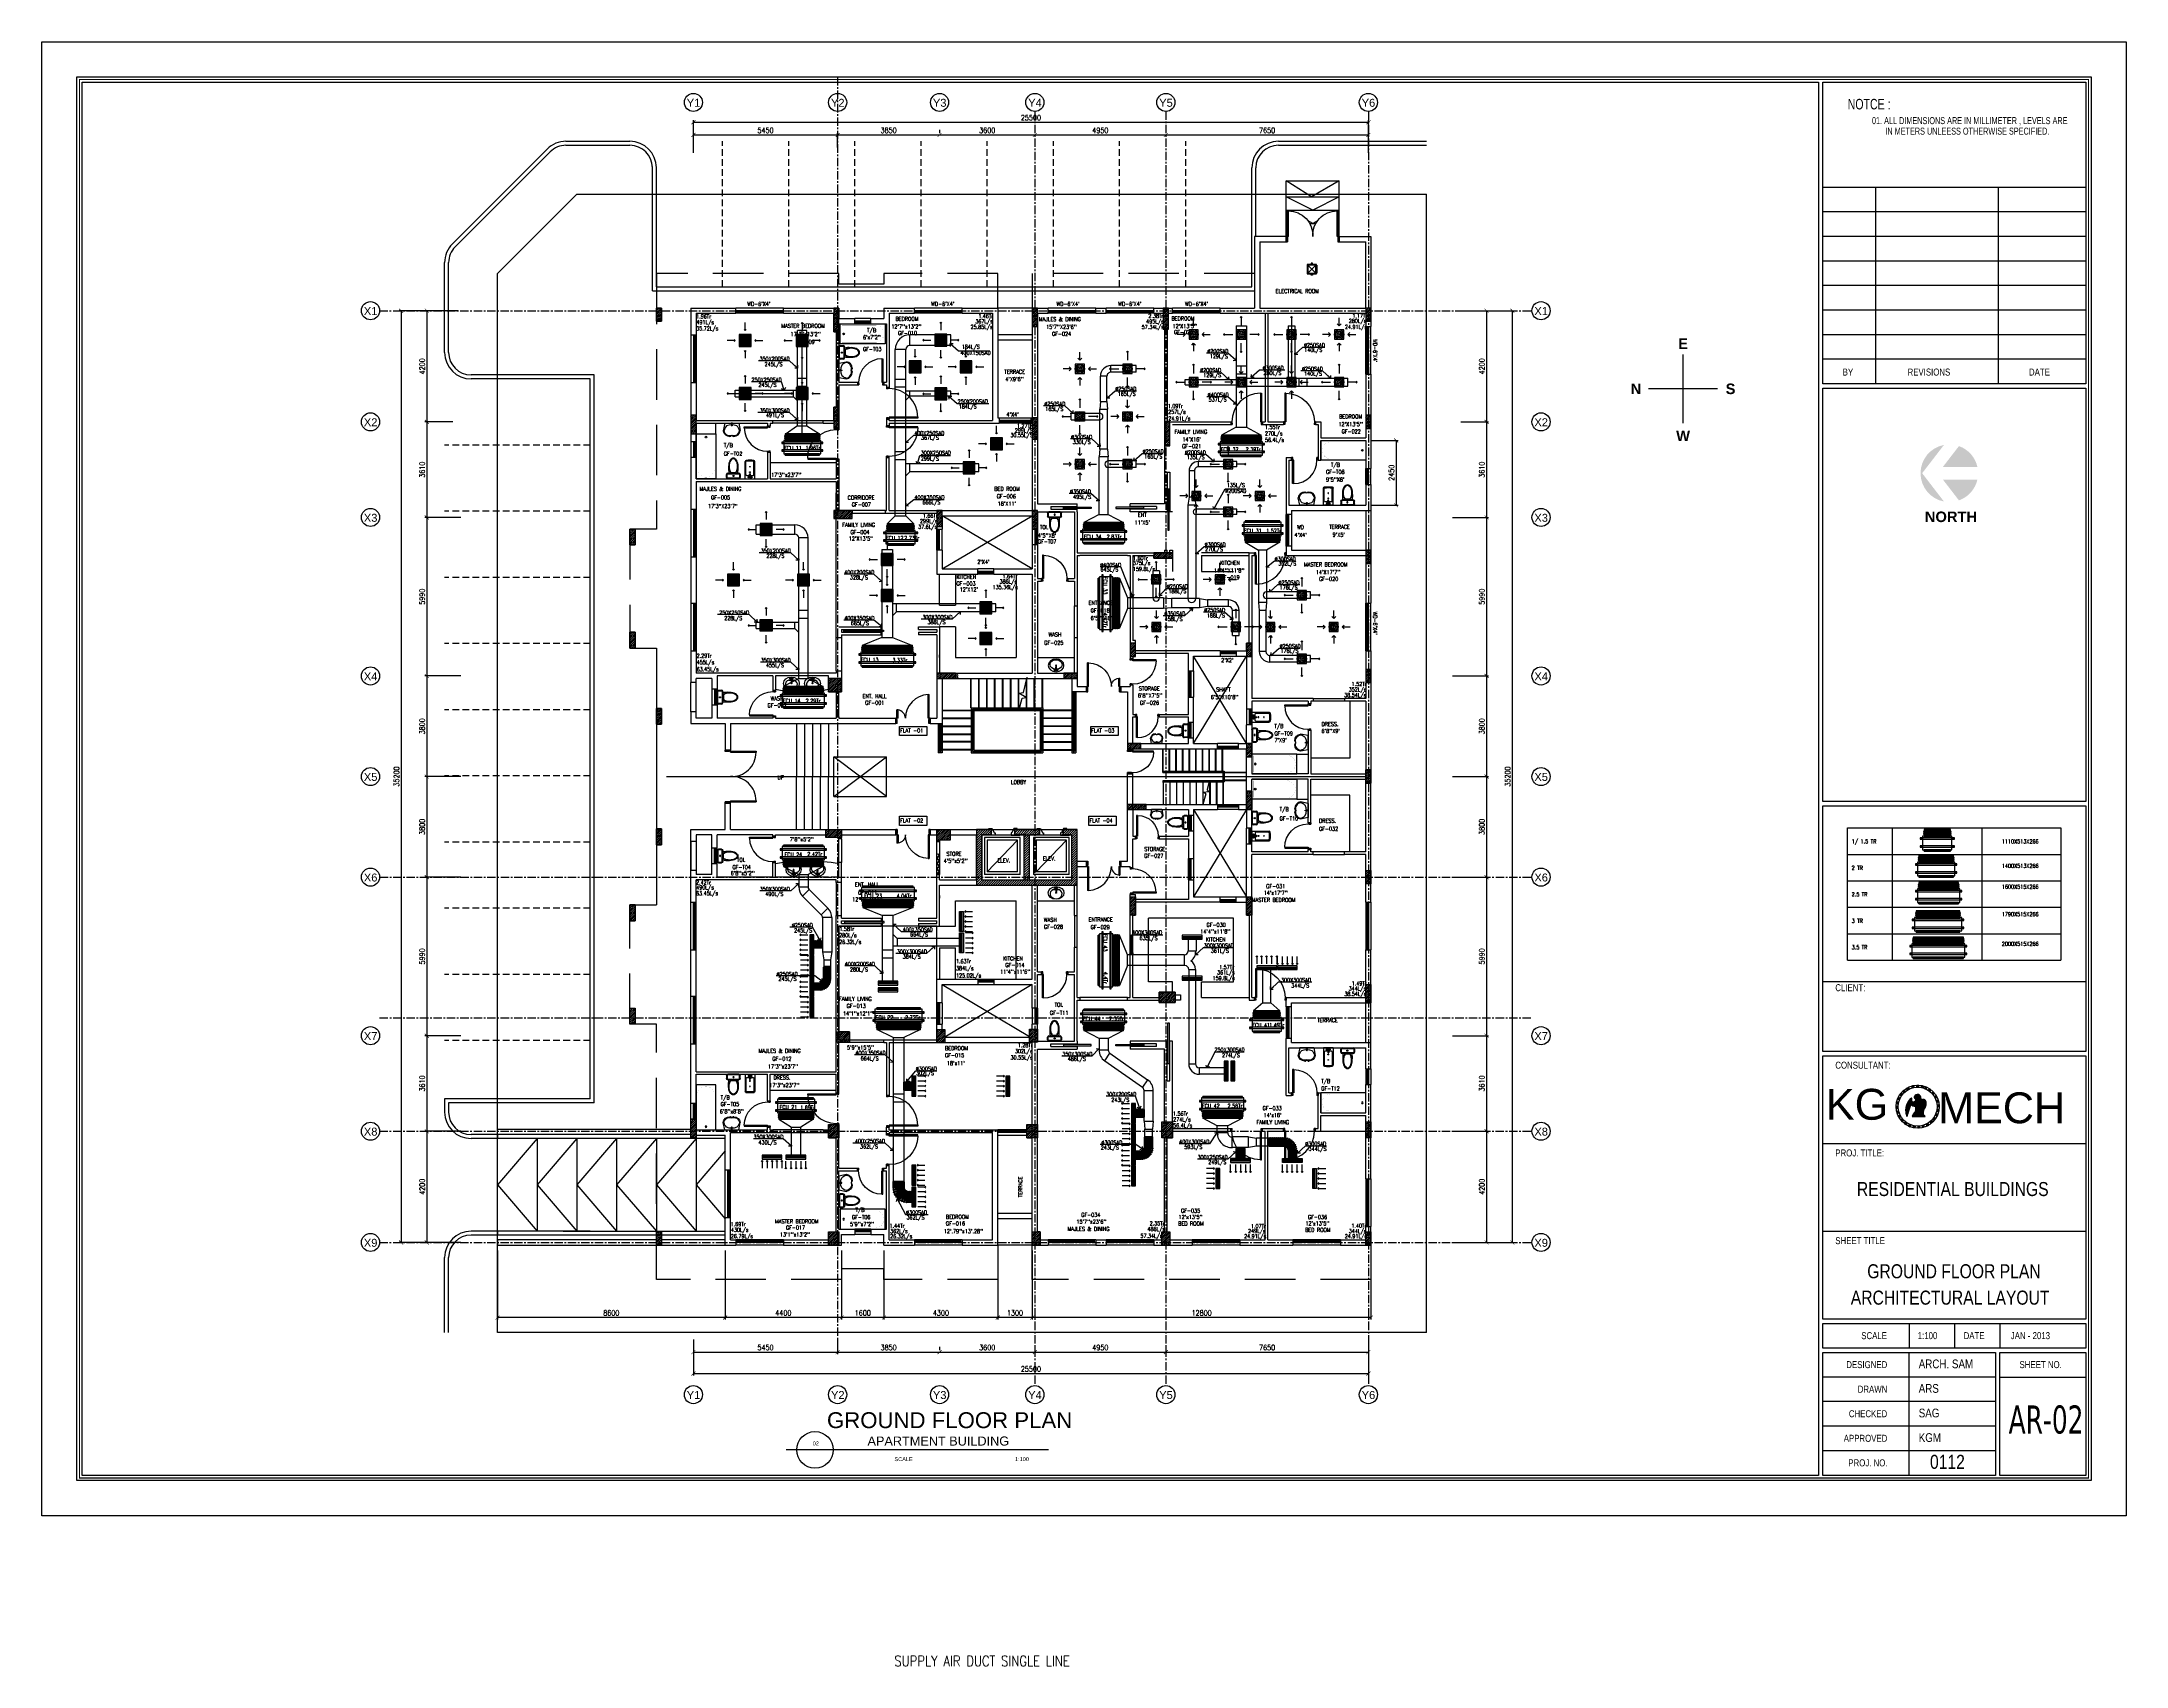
# Model space of a CAD drawing. Header units: millimetres. Extents: x -1288794 to 2153086, y -2701644 to -1335282.
# Drawn here: x 826345 to 905103, y -1525183 to -1463806 of the extents above; entities that cross this region are included whole.
import ezdxf
from ezdxf.enums import TextEntityAlignment as Align

# ---------------------------------------------------------------- set-up
doc = ezdxf.new("R2010")
doc.units = ezdxf.units.MM
doc.header["$LTSCALE"] = 100
doc.header["$PDMODE"] = 34
for name, pattern in [('CENTER', [50.8, 31.75, -6.35, 6.35, -6.35]), ('DASHED', [19.05, 12.7, -6.35]), ('DASHED2', [9.525, 6.35, -3.175]), ('HIDDEN', [9.525, 6.35, -3.175])]:
    doc.linetypes.add(name, pattern=pattern)
for name, color, linetype in [('A-ANNO-DIMS', 1, 'Continuous'), ('A-ANNO-SYMB', 33, 'Continuous'), ('A-ANNO-TEXT', 8, 'Continuous'), ('A-AREA', 8, 'CENTER'), ('A-CAR', 8, 'Continuous'), ('A-DOOR', 4, 'Continuous'), ('A-FLOR-OVHD', 4, 'DASHED2'), ('A-FLOR-PFIX', 8, 'Continuous'), ('A-FLOR-SPCL', 8, 'Continuous'), ('A-FLOR-STRS', 8, 'Continuous'), ('A-GLAZ', 5, 'Continuous'), ('A-GRID', 253, 'CENTER'), ('A-WALL-FULL', 8, 'Continuous'), ('AC-HLTEXT', 100, 'Continuous'), ('AC-SAD', 3, 'Continuous'), ('AC-SAD TEXT', 3, 'Continuous'), ('DAIMENTION', 32, 'Continuous'), ('FCU-AC', 160, 'Continuous'), ('HATCH', 251, 'Continuous'), ('L-WALK', 8, 'Continuous'), ('LINE', 1, 'Continuous'), ('LOGO LINE', 7, 'Continuous'), ('LOGO1LINE', 7, 'Continuous'), ('LOGOHATCH02', 8, 'Continuous'), ('RAD RIGHT', 1, 'Continuous'), ('RCD RIGHT', 1, 'Continuous'), ('RET', 1, 'Continuous'), ('RETURN GRILL RIGHT', 1, 'Continuous'), ('S-COL- HACT.', 9, 'Continuous'), ('S-COL.', 8, 'Continuous'), ('SAD RIGHT', 3, 'Continuous'), ('SCD  RIGHT', 3, 'Continuous'), ('sduct', 5, 'Continuous'), ('SUPPLY GRILL RIGHT', 3, 'Continuous'), ('SUPPORT', 30, 'Continuous'), ('TEXT', 4, 'Continuous'), ('TEXTO', 140, 'Continuous')]:
    doc.layers.add(name, color=color, linetype=linetype)
doc.styles.add('ISTILO', font='sanss___.ttf', dxfattribs={"width": 0.8, "height": 400})
doc.styles.add('MKL', font='swisse.ttf')
doc.styles.add('ROMANS', font='romans.shx', dxfattribs={"width": 0.8})
doc.styles.add('SANSSERIF', font='sas_____.pfb')
doc.styles.add('SANSSERIFBOLD', font='sasb____.pfb')
doc.styles.add('SIMPLEX', font='simplex.shx', dxfattribs={"width": 0.8})
doc.styles.add('STYLUS BT', font='stylu.ttf', dxfattribs={"width": 0.5})
doc.styles.add('TAHOMA', font='tahoma.ttf', dxfattribs={"width": 0.7})
doc.dimstyles.new('100 of DIM2', dxfattribs={"dimscale": 0, "dimtxt": 200, "dimasz": 150, "dimexe": 75, "dimexo": 200, "dimgap": 75, "dimtad": 1, "dimdec": 0, "dimrnd": 5, "dimzin": 0, "dimdsep": 46, "dimtxsty": 'ROMANS', "dimblk": 'ARCHTICK', "dimcen": 100, "dimclrd": 94, "dimclre": 94, "dimclrt": 2, "dimadec": 0, "dimazin": 0, "dimtfac": 1, "dimtdec": 0, "dimtofl": 0, "dimtmove": 2, "dimatfit": 3, "dimldrblk": 'OPEN90', "dimfxl": 75, "dimtolj": 1, "dimtzin": 0, "dimarcsym": 0})
pattern_1 = [(45, (1972922.05, -1109556.65), (-44.1941738, 44.1941738), [])]
pattern_2 = [(45, (1972922.05, -1109556.65), (-35.355339, 35.355339), [])]
pattern_3 = [(45, (1093462.05, -1509993.415), (-35.355339, 35.355339), [])]

# ---------------------------------------------------------------- blocks, each defined once
blk = doc.blocks.new('D-120-R1')
for p, q in [((-80, 1180), (-40, 1180)), ((-80, 1180), (-80, 100)), ((-40, 1180), (-40, 55)), ((-1200, 100), (-1160, 100)), ((-1200, 100), (-1200, 0)), ((-1160, 100), (-1160, 55)), ((-1160, 55), (-1150, 55)), ((-1150, 55), (-1150, 0)), ((-80, 100), (0, 100)), ((-50, 55), (-40, 55)), ((-50, 55), (-50, 0)), ((-50, 0), (0, 0)), ((0, 100), (0, 0)), ((-1200, 0), (-1150, 0))]:
    blk.add_line(p, q)
at = {"linetype": 'Continuous'}
blk.add_arc((-80, 100), 1080, 90, 180, dxfattribs=at)
blk = doc.blocks.new('W-180')
for p, q in [((1800, 100), (0, 100)), ((1800, 0), (0, 0)), ((40, 0), (40, 100)), ((1760, 100), (1760, 0))]:
    blk.add_line(p, q)
at = {"linetype": 'Continuous'}
for p, q in [((1760, 53), (40, 53)), ((1760, 47), (40, 47))]:
    blk.add_line(p, q, dxfattribs=at)
blk = doc.blocks.new('D-200-DOUBLE')
for p, q in [((40, 200), (40, 1170)), ((40, 1170), (80, 1170)), ((80, 200), (80, 1170)), ((1920, 200), (1920, 1170)), ((1920, 1170), (1960, 1170)), ((1960, 200), (1960, 1170)), ((80, 200), (0, 200)), ((0, 200), (0, 0)), ((50, 0), (0, 0)), ((40, 200), (40, 148)), ((40, 148), (50, 148)), ((50, 148), (50, 0)), ((1920, 200), (1960, 200)), ((1950, 148), (1950, 0)), ((1960, 148), (1950, 148)), ((2000, 0), (1950, 0)), ((2000, 200), (1960, 200)), ((1960, 200), (1960, 148)), ((2000, 200), (2000, 0))]:
    blk.add_line(p, q)
at = {"linetype": 'Continuous'}
for centre, start, end in [((73, 242), 357.43139, 89.5378), ((1927, 242), 90.4622, 182.56861)]:
    blk.add_arc(centre, 928, start, end, dxfattribs=at)
blk = doc.blocks.new('D-100-R1')
for p, q in [((-80, 980), (-80, 100)), ((-80, 980), (-40, 980)), ((-40, 980), (-40, 55)), ((-1000, 100), (-1000, 0)), ((-1000, 100), (-960, 100)), ((-960, 100), (-960, 55)), ((-960, 55), (-950, 55)), ((-950, 55), (-950, 0)), ((-80, 100), (0, 100)), ((-50, 55), (-50, 0)), ((-50, 55), (-40, 55)), ((-50, 0), (0, 0)), ((0, 100), (0, 0)), ((-1000, 0), (-950, 0))]:
    blk.add_line(p, q)
at = {"linetype": 'Continuous'}
blk.add_arc((-80, 100), 880, 90, 180, dxfattribs=at)
blk = doc.blocks.new('WC-1')
for p, q in [((-210, 0), (210, 0)), ((-260, -160), (-260, -50)), ((-235, -160), (-235, -50)), ((-210, -25), (210, -25)), ((210, -185), (-210, -185)), ((210, -210), (-210, -210)), ((91, -223), (-91, -223)), ((86, -235), (-86, -235)), ((235, -50), (235, -160)), ((260, -50), (260, -160))]:
    blk.add_line(p, q)
for radius in [22.1, 17.1]:
    blk.add_circle((-6, -107), radius)
for centre, radius, start, end in [((-210, -50), 50, 90, 180), ((-210, -160), 50, 180, 270), ((-210, -50), 25, 90, 180), ((-210, -160), 25, 180, 270), ((722, -383), 904, 168.95288, 184.06317), ((352, -470), 532, 177.55413, 180), ((352, -470), 532, 180, 193.52342), ((352, -470), 520, 166.47658, 180), ((352, -470), 520, 180, 193.52342), ((178, -512), 353, 193.52342, 210.14139), ((352, -470), 507, 166.47658, 180), ((352, -470), 507, 180, 193.52342), ((178, -428), 341, 149.85861, 166.47658), ((178, -512), 341, 193.52342, 210.14139), ((178, -428), 328, 149.85861, 166.47658), ((178, -512), 328, 193.52342, 210.14139), ((69, -575), 226, 210.14139, 234.49716), ((69, -365), 214, 138.41516, 149.85861), ((69, -575), 214, 210.14139, 234.49716), ((69, -365), 201, 139.99435, 149.85861), ((69, -575), 201, 210.14139, 234.49716), ((0, -672), 108, 234.49716, 270), ((0, -672), 95.9, 234.49716, 270), ((0, -672), 83.4, 234.49716, 270), ((0, -672), 83.4, 270, 305.50284), ((0, -672), 95.9, 270, 305.50284), ((0, -672), 108, 270, 305.50284), ((-69, -575), 201, 305.50284, 329.85861), ((-69, -575), 214, 305.50284, 329.85861), ((-69, -575), 226, 305.50284, 329.85861), ((-69, -365), 201, 30.14139, 40.00565), ((-69, -365), 214, 30.14139, 41.58484), ((-178, -428), 328, 13.52342, 30.14139), ((-178, -512), 328, 329.85861, 346.47658), ((-178, -428), 341, 13.52342, 30.14139), ((-178, -512), 341, 329.85861, 346.47658), ((-178, -512), 353, 329.85861, 346.47658), ((-352, -470), 507, 360, 13.52342), ((-352, -470), 507, 346.47658, 360), ((-352, -470), 520, 360, 13.52342), ((-352, -470), 520, 346.47658, 360), ((-352, -470), 532, 346.47658, 360), ((-352, -470), 532, 360, 2.44587), ((210, -50), 50, 360, 90), ((210, -50), 25, 360, 90), ((210, -160), 25, 270, 360), ((210, -160), 50, 270, 360)]:
    blk.add_arc(centre, radius, start, end)
at = {"linetype": 'Continuous', "ltscale": 50}
blk.add_arc((-722, -383), 904, 355.93683, 11.04712, dxfattribs=at)
blk = doc.blocks.new('W-60')
for p, q in [((600, 100), (0, 100)), ((600, 0), (0, 0)), ((40, 0), (40, 100)), ((560, 100), (560, 0))]:
    blk.add_line(p, q)
at = {"linetype": 'Continuous'}
for p, q in [((560, 53), (40, 53)), ((560, 47), (40, 47))]:
    blk.add_line(p, q, dxfattribs=at)
blk = doc.blocks.new('BIDET-1')
for p, q in [((175, 0), (-175, 0)), ((-185, -10), (-185, -649)), ((-150, -155), (-150, -649)), ((-15, -125), (-120, -125)), ((-39, -59), (-69, -59)), ((-54, -44), (-54, -74)), ((-15, -54), (-15, -174)), ((12, -250), (-12, -250)), ((-9, -259), (9, -241)), ((-9, -241), (9, -259)), ((0, -238), (0, -262)), ((15, -54), (15, -174)), ((120, -125), (15, -125)), ((39, -59), (69, -59)), ((54, -44), (54, -74)), ((150, -155), (150, -649)), ((185, -10), (185, -649))]:
    blk.add_line(p, q)
for centre, radius in [((-54, -59), 25), ((-54, -59), 20), ((-54, -59), 15.2), ((-54, -59), 10.2), ((0, -250), 17.5), ((0, -250), 12.5), ((0, -457), 12.5), ((0, -457), 10), ((54, -59), 20), ((54, -59), 15.2), ((54, -59), 10.2)]:
    blk.add_circle(centre, radius)
for centre, radius, start, end in [((-175, -10), 10, 90, 180), ((175, -10), 10, 0, 90), ((-140, -649), 45, 180, 265.20622), ((-120, -155), 30, 90, 180), ((-140, -649), 10, 180, 265.20622), ((0, 1020), 1720, 265.20622, 274.79378), ((0, 1020), 1685, 265.20622, 274.79378), ((0, -54), 20, 318.59038, 221.40962), ((0, -54), 15, 0, 180), ((0, -174), 15, 180, 0), ((120, -155), 30, 0, 90), ((140, -649), 10, 274.79378, 0), ((140, -649), 45, 274.79378, 0)]:
    blk.add_arc(centre, radius, start, end)
blk = doc.blocks.new('LAV-4')
for p, q in [((-266, 0), (-322, -283)), ((-266, 0), (268, 0)), ((268, 0), (324, -280)), ((-48, -500), (-75, -500)), ((75, -500), (50, -500))]:
    blk.add_line(p, q)
for points in [[(-25, 0), (-25, -18), (25, -18), (25, 0)], [(-9, -20), (-9, -57), (8, -57), (8, -20)]]:
    blk.add_lwpolyline(points, close=True)
blk.add_circle((0, -91), 15.4)
for centre, radius, start, end in [((-75, -250), 250, 187.67842, 270), ((74, -366), 375, 135.33332, 167.14321), ((-75, -250), 220, 188.58141, 289.95234), ((0, -539), 477, 66.12608, 113.87396), ((1, -527), 55.9, 28.78265, 151.21735), ((75, -250), 220, 250.0878, 350.85148), ((50, -499), 0, 238.18833, 0), ((75, -250), 250, 270, 353.01209), ((-74, -366), 375, 12.51988, 44.66672)]:
    blk.add_arc(centre, radius, start, end)
blk = doc.blocks.new('BT-2')
blk.add_lwpolyline([(0, 750), (1700, 750), (1700, 0), (0, 0)], close=True)
at = {"const_width": 2}
blk.add_lwpolyline([(60, 690), (1340, 690, -0.414214), (1640, 390), (1640, 360, -0.414214), (1340, 60), (60, 60)], format="xyb", close=True, dxfattribs=at)
blk.add_circle((125, 375), 31.9)
blk = doc.blocks.new('W-80')
for p, q in [((800, 100), (0, 100)), ((800, 0), (0, 0)), ((40, 0), (40, 100)), ((760, 100), (760, 0))]:
    blk.add_line(p, q)
at = {"linetype": 'Continuous'}
for p, q in [((760, 53), (40, 53)), ((760, 47), (40, 47))]:
    blk.add_line(p, q, dxfattribs=at)
blk = doc.blocks.new('D-130-R')
for p, q in [((1220, 200), (1220, 1100)), ((1220, 1100), (1260, 1100)), ((1260, 200), (1260, 1100)), ((0, 0), (0, 200)), ((80, 200), (0, 200)), ((50, 0), (0, 0)), ((80, 520), (40, 520)), ((40, 200), (40, 520)), ((40, 150), (40, 200)), ((50, 150), (40, 150)), ((50, 0), (50, 150)), ((80, 200), (80, 520)), ((1300, 200), (1220, 200)), ((1260, 150), (1250, 150)), ((1250, 0), (1250, 150)), ((1300, 0), (1250, 0)), ((1260, 150), (1260, 200)), ((1300, 0), (1300, 200))]:
    blk.add_line(p, q)
for centre, radius, start, end in [((1260, 200), 900, 92.54732, 180), ((40, 200), 320, 0, 82.81924)]:
    blk.add_arc(centre, radius, start, end)
blk = doc.blocks.new('W-120')
for p, q in [((1200, 100), (0, 100)), ((1200, 0), (0, 0)), ((40, 0), (40, 100)), ((1160, 100), (1160, 0))]:
    blk.add_line(p, q)
at = {"linetype": 'Continuous'}
for p, q in [((1160, 53), (40, 53)), ((1160, 47), (40, 47))]:
    blk.add_line(p, q, dxfattribs=at)
blk = doc.blocks.new('D-90-R1')
for p, q in [((-80, 880), (-40, 880)), ((-80, 880), (-80, 100)), ((-40, 880), (-40, 55)), ((-900, 100), (-860, 100)), ((-900, 100), (-900, 0)), ((-860, 100), (-860, 55)), ((-860, 55), (-850, 55)), ((-850, 55), (-850, 0)), ((-80, 100), (0, 100)), ((-50, 55), (-40, 55)), ((-50, 55), (-50, 0)), ((-50, 0), (0, 0)), ((0, 100), (0, 0)), ((-900, 0), (-850, 0))]:
    blk.add_line(p, q)
at = {"linetype": 'Continuous'}
blk.add_arc((-80, 100), 780, 90, 180, dxfattribs=at)
blk = doc.blocks.new('W-100')
for p, q in [((1000, 100), (0, 100)), ((1000, 0), (0, 0)), ((40, 0), (40, 100)), ((960, 100), (960, 0))]:
    blk.add_line(p, q)
at = {"linetype": 'Continuous'}
for p, q in [((960, 53), (40, 53)), ((960, 47), (40, 47))]:
    blk.add_line(p, q, dxfattribs=at)
blk = doc.blocks.new('D-90-R')
for p, q in [((-80, 980), (-40, 980)), ((-80, 980), (-80, 200)), ((-40, 980), (-40, 155)), ((-900, 200), (-860, 200)), ((-900, 200), (-900, 0)), ((-860, 200), (-860, 155)), ((-860, 155), (-850, 155)), ((-850, 155), (-850, 0)), ((-80, 200), (0, 200)), ((-50, 155), (-40, 155)), ((-50, 155), (-50, 0)), ((-50, 0), (0, 0)), ((0, 200), (0, 0)), ((-900, 0), (-850, 0))]:
    blk.add_line(p, q)
at = {"linetype": 'Continuous'}
blk.add_arc((-80, 200), 780, 90, 180, dxfattribs=at)
blk = doc.blocks.new('LAV-2')
for p, q in [((-102, 330), (-23, 330)), ((-21, 393), (-55, 399)), ((-21, 369), (-55, 363)), ((-24, 385), (-49, 381)), ((-24, 377), (-49, 381)), ((-25, 381), (-13, 258)), ((-19, 381), (17, 381)), ((-1, 363), (-1, 399)), ((23, 381), (11, 257)), ((53, 399), (20, 393)), ((53, 363), (20, 369)), ((21, 329), (101, 329)), ((47, 381), (23, 385)), ((47, 381), (23, 376))]:
    blk.add_line(p, q)
for centre, radius in [((-1, 381), 24), ((-1, 381), 18), ((-1, 209), 18), ((-1, 209), 13.2)]:
    blk.add_circle(centre, radius)
blk.add_arc((-1, 257), 12, 179.80529, 359.80529)
for centre, major_axis, ratio in [((-1, 202), (-300, 1), 0.8), ((53, 381), (0.1, 18), 0.333333)]:
    blk.add_ellipse(centre, major_axis=major_axis, ratio=ratio)
blk.add_ellipse((-1, 166), major_axis=(-228, 1), ratio=0.8, start_param=5.174, end_param=10.533963)
at = {"extrusion": (0, 0, -1)}
blk.add_ellipse((-55, 381), major_axis=(0.1, 18), ratio=0.333333, dxfattribs=at)
for points, knots in [([(-55, 365), (-55, 366), (-55, 366), (-55, 366), (-55, 366), (-56, 367), (-56, 368), (-57, 370), (-57, 371), (-58, 374), (-58, 375), (-58, 379), (-58, 381), (-58, 386), (-58, 388), (-57, 392), (-57, 393), (-56, 394), (-56, 395), (-55, 396), (-55, 396), (-55, 396), (-55, 397), (-55, 397)], [3.378318, 3.378318, 3.378318, 3.378318, 3.519844, 3.519844, 3.66137, 3.66137, 3.925951, 3.925951, 4.190531, 4.190531, 4.455112, 4.455112, 4.86737, 4.86737, 5.279628, 5.279628, 5.565785, 5.565785, 5.785568, 5.785568, 5.957, 5.957, 6.04646, 6.04646, 6.04646, 6.04646]), ([(-55, 397), (-55, 397), (-54, 396), (-54, 396), (-54, 396), (-53, 395), (-53, 394), (-52, 392), (-52, 391), (-52, 388), (-51, 387), (-51, 383), (-51, 381), (-51, 376), (-52, 374), (-52, 370), (-53, 369), (-53, 368), (-54, 367), (-54, 366), (-54, 366), (-55, 366), (-55, 365), (-55, 365)], [0.236726, 0.236726, 0.236726, 0.236726, 0.378252, 0.378252, 0.519778, 0.519778, 0.784358, 0.784358, 1.048939, 1.048939, 1.313519, 1.313519, 1.725777, 1.725777, 2.138035, 2.138035, 2.424192, 2.424192, 2.643976, 2.643976, 2.815407, 2.815407, 2.904867, 2.904867, 2.904867, 2.904867]), ([(53, 396), (53, 396), (53, 396), (53, 396), (53, 395), (52, 394), (52, 394), (51, 392), (51, 390), (50, 388), (50, 386), (50, 383), (50, 380), (50, 376), (50, 373), (51, 370), (51, 369), (52, 367), (52, 367), (53, 366), (53, 365), (53, 365), (53, 365), (53, 365)], [0.236726, 0.236726, 0.236726, 0.236726, 0.378252, 0.378252, 0.519778, 0.519778, 0.784358, 0.784358, 1.048939, 1.048939, 1.313519, 1.313519, 1.725777, 1.725777, 2.138035, 2.138035, 2.424192, 2.424192, 2.643976, 2.643976, 2.815407, 2.815407, 2.904867, 2.904867, 2.904867, 2.904867]), ([(53, 365), (53, 365), (53, 365), (54, 366), (54, 366), (55, 367), (55, 368), (56, 370), (56, 371), (56, 373), (57, 375), (57, 379), (57, 381), (57, 386), (56, 388), (56, 391), (55, 392), (55, 394), (54, 395), (54, 396), (54, 396), (54, 396), (53, 396), (53, 396)], [3.378318, 3.378318, 3.378318, 3.378318, 3.519844, 3.519844, 3.66137, 3.66137, 3.925951, 3.925951, 4.190531, 4.190531, 4.455112, 4.455112, 4.86737, 4.86737, 5.279628, 5.279628, 5.565785, 5.565785, 5.785568, 5.785568, 5.957, 5.957, 6.04646, 6.04646, 6.04646, 6.04646])]:
    blk.add_open_spline(points, degree=3, knots=knots)
blk = doc.blocks.new('_ArchTick')
at = {"color": 0, "linetype": 'ByBlock', "const_width": 0.15}
blk.add_lwpolyline([(-0.5, -0.5), (0.5, 0.5)], dxfattribs=at)
blk = doc.blocks.new('*D520')
at = {"layer": 'A-ANNO-DIMS', "color": 94, "lineweight": -2, "ltscale": 3, "transparency": 16777216}
for p, q in [((860267, -1467131), (860267, -1467256)), ((863867, -1467131), (863867, -1467256)), ((860267, -1467331), (863867, -1467331))]:
    blk.add_line(p, q, dxfattribs=at)
at = {"layer": 'Defpoints', "color": 0, "ltscale": 3, "transparency": 16777216}
for p in [(860267, -1467331), (863867, -1467331), (863867, -1467331)]:
    blk.add_point(p, dxfattribs=at)
at = {"layer": 'A-ANNO-DIMS', "color": 94, "lineweight": -2, "ltscale": 3, "transparency": 16777216, "xscale": 150, "yscale": 150, "zscale": 150, "rotation": 180}
blk.add_blockref('_ArchTick', (860267, -1467331), dxfattribs=at)
at = {"layer": 'A-ANNO-DIMS', "color": 94, "lineweight": -2, "ltscale": 3, "transparency": 16777216, "xscale": 150, "yscale": 150, "zscale": 150}
blk.add_blockref('_ArchTick', (863867, -1467331), dxfattribs=at)
at = {"layer": 'A-ANNO-DIMS', "color": 2, "ltscale": 3, "transparency": 16777216, "insert": (862067, -1467156), "char_height": 200, "attachment_point": 5, "style": 'ROMANS'}
blk.add_mtext('\\A1;3600', dxfattribs=at)
blk = doc.blocks.new('_Open90')
at = {"color": 0, "linetype": 'ByBlock', "lineweight": -2}
for p, q in [((0, 0), (-1, 0)), ((-0.5, 0.5), (0, 0)), ((0, 0), (-0.5, -0.5))]:
    blk.add_line(p, q, dxfattribs=at)
blk = doc.blocks.new('*D521')
at = {"layer": 'A-ANNO-DIMS', "color": 94, "lineweight": -2, "ltscale": 3, "transparency": 16777216}
for p, q in [((868817, -1467131), (868817, -1467256)), ((876467, -1467131), (876467, -1467256)), ((868817, -1467331), (876467, -1467331))]:
    blk.add_line(p, q, dxfattribs=at)
at = {"layer": 'Defpoints', "color": 0, "ltscale": 3, "transparency": 16777216}
for p in [(868817, -1467331), (876467, -1467331), (876467, -1467331)]:
    blk.add_point(p, dxfattribs=at)
at = {"layer": 'A-ANNO-DIMS', "color": 94, "lineweight": -2, "ltscale": 3, "transparency": 16777216, "xscale": 150, "yscale": 150, "zscale": 150, "rotation": 180}
blk.add_blockref('_ArchTick', (868817, -1467331), dxfattribs=at)
at = {"layer": 'A-ANNO-DIMS', "color": 94, "lineweight": -2, "ltscale": 3, "transparency": 16777216, "xscale": 150, "yscale": 150, "zscale": 150}
blk.add_blockref('_ArchTick', (876467, -1467331), dxfattribs=at)
at = {"layer": 'A-ANNO-DIMS', "color": 2, "ltscale": 3, "transparency": 16777216, "insert": (872642, -1467156), "char_height": 200, "attachment_point": 5, "style": 'ROMANS'}
blk.add_mtext('\\A1;7650', dxfattribs=at)
blk = doc.blocks.new('*D522')
at = {"layer": 'A-ANNO-DIMS', "color": 94, "lineweight": -2, "ltscale": 3, "transparency": 16777216}
for p, q in [((850967, -1467807), (850967, -1467256)), ((856417, -1467807), (856417, -1467256)), ((850967, -1467331), (856417, -1467331))]:
    blk.add_line(p, q, dxfattribs=at)
at = {"layer": 'Defpoints', "color": 0, "ltscale": 3, "transparency": 16777216}
for p in [(850967, -1468007), (856417, -1467331), (856417, -1468007)]:
    blk.add_point(p, dxfattribs=at)
at = {"layer": 'A-ANNO-DIMS', "color": 94, "lineweight": -2, "ltscale": 3, "transparency": 16777216, "xscale": 150, "yscale": 150, "zscale": 150, "rotation": 180}
blk.add_blockref('_ArchTick', (850967, -1467331), dxfattribs=at)
at = {"layer": 'A-ANNO-DIMS', "color": 94, "lineweight": -2, "ltscale": 3, "transparency": 16777216, "xscale": 150, "yscale": 150, "zscale": 150}
blk.add_blockref('_ArchTick', (856417, -1467331), dxfattribs=at)
at = {"layer": 'A-ANNO-DIMS', "color": 2, "ltscale": 3, "transparency": 16777216, "insert": (853692, -1467156), "char_height": 200, "attachment_point": 5, "style": 'ROMANS'}
blk.add_mtext('\\A1;5450', dxfattribs=at)
blk = doc.blocks.new('*D523')
at = {"layer": 'A-ANNO-DIMS', "color": 94, "lineweight": -2, "ltscale": 3, "transparency": 16777216}
for p, q in [((856417, -1467807), (856417, -1467256)), ((860267, -1467131), (860267, -1467256)), ((856417, -1467331), (860267, -1467331))]:
    blk.add_line(p, q, dxfattribs=at)
at = {"layer": 'Defpoints', "color": 0, "ltscale": 3, "transparency": 16777216}
for p in [(856417, -1468007), (860267, -1467331), (860267, -1467331)]:
    blk.add_point(p, dxfattribs=at)
at = {"layer": 'A-ANNO-DIMS', "color": 94, "lineweight": -2, "ltscale": 3, "transparency": 16777216, "xscale": 150, "yscale": 150, "zscale": 150, "rotation": 180}
blk.add_blockref('_ArchTick', (856417, -1467331), dxfattribs=at)
at = {"layer": 'A-ANNO-DIMS', "color": 94, "lineweight": -2, "ltscale": 3, "transparency": 16777216, "xscale": 150, "yscale": 150, "zscale": 150}
blk.add_blockref('_ArchTick', (860267, -1467331), dxfattribs=at)
at = {"layer": 'A-ANNO-DIMS', "color": 2, "ltscale": 3, "transparency": 16777216, "insert": (858342, -1467156), "char_height": 200, "attachment_point": 5, "style": 'ROMANS'}
blk.add_mtext('\\A1;3850', dxfattribs=at)
blk = doc.blocks.new('*D524')
at = {"layer": 'A-ANNO-DIMS', "color": 94, "lineweight": -2, "ltscale": 3, "transparency": 16777216}
for p, q in [((863867, -1467131), (863867, -1467256)), ((868817, -1467131), (868817, -1467256)), ((863867, -1467331), (868817, -1467331))]:
    blk.add_line(p, q, dxfattribs=at)
at = {"layer": 'Defpoints', "color": 0, "ltscale": 3, "transparency": 16777216}
for p in [(863867, -1467331), (868817, -1467331), (868817, -1467331)]:
    blk.add_point(p, dxfattribs=at)
at = {"layer": 'A-ANNO-DIMS', "color": 94, "lineweight": -2, "ltscale": 3, "transparency": 16777216, "xscale": 150, "yscale": 150, "zscale": 150, "rotation": 180}
blk.add_blockref('_ArchTick', (863867, -1467331), dxfattribs=at)
at = {"layer": 'A-ANNO-DIMS', "color": 94, "lineweight": -2, "ltscale": 3, "transparency": 16777216, "xscale": 150, "yscale": 150, "zscale": 150}
blk.add_blockref('_ArchTick', (868817, -1467331), dxfattribs=at)
at = {"layer": 'A-ANNO-DIMS', "color": 2, "ltscale": 3, "transparency": 16777216, "insert": (866342, -1467156), "char_height": 200, "attachment_point": 5, "style": 'ROMANS'}
blk.add_mtext('\\A1;4950', dxfattribs=at)
blk = doc.blocks.new('*D525')
at = {"layer": 'A-ANNO-DIMS', "color": 94, "lineweight": -2, "ltscale": 3, "transparency": 16777216}
for p, q in [((850967, -1468002), (850967, -1466776)), ((850967, -1466851), (876467, -1466851)), ((876467, -1468002), (876467, -1466776))]:
    blk.add_line(p, q, dxfattribs=at)
at = {"layer": 'Defpoints', "color": 0, "ltscale": 3, "transparency": 16777216}
for p in [(876467, -1466851), (850967, -1468202), (876467, -1468202)]:
    blk.add_point(p, dxfattribs=at)
at = {"layer": 'A-ANNO-DIMS', "color": 94, "lineweight": -2, "ltscale": 3, "transparency": 16777216, "xscale": 150, "yscale": 150, "zscale": 150, "rotation": 180}
blk.add_blockref('_ArchTick', (850967, -1466851), dxfattribs=at)
at = {"layer": 'A-ANNO-DIMS', "color": 94, "lineweight": -2, "ltscale": 3, "transparency": 16777216, "xscale": 150, "yscale": 150, "zscale": 150}
blk.add_blockref('_ArchTick', (876467, -1466851), dxfattribs=at)
at = {"layer": 'A-ANNO-DIMS', "color": 2, "ltscale": 3, "transparency": 16777216, "insert": (863717, -1466676), "char_height": 200, "attachment_point": 5, "style": 'ROMANS'}
blk.add_mtext('\\A1;25500', dxfattribs=at)
blk = doc.blocks.new('*D526')
at = {"layer": 'A-ANNO-DIMS', "color": 94, "lineweight": -2, "ltscale": 3, "transparency": 16777216}
for p, q in [((879750, -1473969), (881980, -1473969)), ((881905, -1473969), (881905, -1509169)), ((879750, -1509169), (881980, -1509169))]:
    blk.add_line(p, q, dxfattribs=at)
at = {"layer": 'Defpoints', "color": 0, "ltscale": 3, "transparency": 16777216}
for p in [(879550, -1473969), (879550, -1509169), (881905, -1509169)]:
    blk.add_point(p, dxfattribs=at)
at = {"layer": 'A-ANNO-DIMS', "color": 94, "lineweight": -2, "ltscale": 3, "transparency": 16777216, "xscale": 150, "yscale": 150, "zscale": 150}
for p, rotation in [((881905, -1473969), 90), ((881905, -1509169), 270)]:
    blk.add_blockref('_ArchTick', p, dxfattribs=dict(at, rotation=rotation))
at = {"layer": 'A-ANNO-DIMS', "color": 2, "ltscale": 3, "transparency": 16777216, "insert": (881730, -1491569), "char_height": 200, "attachment_point": 5, "rotation": 90, "style": 'ROMANS'}
blk.add_mtext('\\A1;35200', dxfattribs=at)
blk = doc.blocks.new('*D527')
at = {"layer": 'A-ANNO-DIMS', "color": 94, "lineweight": -2, "ltscale": 3, "transparency": 16777216}
for p, q in [((879955, -1473969), (881008, -1473969)), ((880933, -1473969), (880933, -1478169)), ((879955, -1478169), (881008, -1478169))]:
    blk.add_line(p, q, dxfattribs=at)
at = {"layer": 'Defpoints', "color": 0, "ltscale": 3, "transparency": 16777216}
for p in [(879755, -1473969), (879755, -1478169), (880933, -1478169)]:
    blk.add_point(p, dxfattribs=at)
at = {"layer": 'A-ANNO-DIMS', "color": 94, "lineweight": -2, "ltscale": 3, "transparency": 16777216, "xscale": 150, "yscale": 150, "zscale": 150}
for p, rotation in [((880933, -1473969), 90), ((880933, -1478169), 270)]:
    blk.add_blockref('_ArchTick', p, dxfattribs=dict(at, rotation=rotation))
at = {"layer": 'A-ANNO-DIMS', "color": 2, "ltscale": 3, "transparency": 16777216, "insert": (880758, -1476069), "char_height": 200, "attachment_point": 5, "rotation": 90, "style": 'ROMANS'}
blk.add_mtext('\\A1;4200', dxfattribs=at)
blk = doc.blocks.new('*D528')
at = {"layer": 'A-ANNO-DIMS', "color": 94, "lineweight": -2, "ltscale": 3, "transparency": 16777216}
for p, q in [((879955, -1478169), (881008, -1478169)), ((880933, -1478169), (880933, -1481779)), ((879641, -1481779), (881008, -1481779))]:
    blk.add_line(p, q, dxfattribs=at)
at = {"layer": 'Defpoints', "color": 0, "ltscale": 3, "transparency": 16777216}
for p in [(879755, -1478169), (879441, -1481779), (880933, -1481779)]:
    blk.add_point(p, dxfattribs=at)
at = {"layer": 'A-ANNO-DIMS', "color": 94, "lineweight": -2, "ltscale": 3, "transparency": 16777216, "xscale": 150, "yscale": 150, "zscale": 150}
for p, rotation in [((880933, -1478169), 90), ((880933, -1481779), 270)]:
    blk.add_blockref('_ArchTick', p, dxfattribs=dict(at, rotation=rotation))
at = {"layer": 'A-ANNO-DIMS', "color": 2, "ltscale": 3, "transparency": 16777216, "insert": (880758, -1479974), "char_height": 200, "attachment_point": 5, "rotation": 90, "style": 'ROMANS'}
blk.add_mtext('\\A1;3610', dxfattribs=at)
blk = doc.blocks.new('*D529')
at = {"layer": 'A-ANNO-DIMS', "color": 94, "lineweight": -2, "ltscale": 3, "transparency": 16777216}
for p, q in [((879641, -1481779), (881008, -1481779)), ((880933, -1481779), (880933, -1487769)), ((879641, -1487769), (881008, -1487769))]:
    blk.add_line(p, q, dxfattribs=at)
at = {"layer": 'Defpoints', "color": 0, "ltscale": 3, "transparency": 16777216}
for p in [(879441, -1481779), (879441, -1487769), (880933, -1487769)]:
    blk.add_point(p, dxfattribs=at)
at = {"layer": 'A-ANNO-DIMS', "color": 94, "lineweight": -2, "ltscale": 3, "transparency": 16777216, "xscale": 150, "yscale": 150, "zscale": 150}
for p, rotation in [((880933, -1481779), 90), ((880933, -1487769), 270)]:
    blk.add_blockref('_ArchTick', p, dxfattribs=dict(at, rotation=rotation))
at = {"layer": 'A-ANNO-DIMS', "color": 2, "ltscale": 3, "transparency": 16777216, "insert": (880758, -1484774), "char_height": 200, "attachment_point": 5, "rotation": 90, "style": 'ROMANS'}
blk.add_mtext('\\A1;5990', dxfattribs=at)
blk = doc.blocks.new('*D530')
at = {"layer": 'A-ANNO-DIMS', "color": 94, "lineweight": -2, "ltscale": 3, "transparency": 16777216}
for p, q in [((879641, -1487769), (881008, -1487769)), ((880933, -1487769), (880933, -1491569)), ((879641, -1491569), (881008, -1491569))]:
    blk.add_line(p, q, dxfattribs=at)
at = {"layer": 'Defpoints', "color": 0, "ltscale": 3, "transparency": 16777216}
for p in [(879441, -1487769), (879441, -1491569), (880933, -1491569)]:
    blk.add_point(p, dxfattribs=at)
at = {"layer": 'A-ANNO-DIMS', "color": 94, "lineweight": -2, "ltscale": 3, "transparency": 16777216, "xscale": 150, "yscale": 150, "zscale": 150}
for p, rotation in [((880933, -1487769), 90), ((880933, -1491569), 270)]:
    blk.add_blockref('_ArchTick', p, dxfattribs=dict(at, rotation=rotation))
at = {"layer": 'A-ANNO-DIMS', "color": 2, "ltscale": 3, "transparency": 16777216, "insert": (880758, -1489669), "char_height": 200, "attachment_point": 5, "rotation": 90, "style": 'ROMANS'}
blk.add_mtext('\\A1;3800', dxfattribs=at)
blk = doc.blocks.new('*D531')
at = {"layer": 'A-ANNO-DIMS', "color": 94, "lineweight": -2, "ltscale": 3, "transparency": 16777216}
for p, q in [((879641, -1491569), (881008, -1491569)), ((880933, -1491569), (880933, -1495369)), ((879641, -1495369), (881008, -1495369))]:
    blk.add_line(p, q, dxfattribs=at)
at = {"layer": 'Defpoints', "color": 0, "ltscale": 3, "transparency": 16777216}
for p in [(879441, -1491569), (879441, -1495369), (880933, -1495369)]:
    blk.add_point(p, dxfattribs=at)
at = {"layer": 'A-ANNO-DIMS', "color": 94, "lineweight": -2, "ltscale": 3, "transparency": 16777216, "xscale": 150, "yscale": 150, "zscale": 150}
for p, rotation in [((880933, -1491569), 90), ((880933, -1495369), 270)]:
    blk.add_blockref('_ArchTick', p, dxfattribs=dict(at, rotation=rotation))
at = {"layer": 'A-ANNO-DIMS', "color": 2, "ltscale": 3, "transparency": 16777216, "insert": (880758, -1493469), "char_height": 200, "attachment_point": 5, "rotation": 90, "style": 'ROMANS'}
blk.add_mtext('\\A1;3800', dxfattribs=at)
blk = doc.blocks.new('*D532')
at = {"layer": 'A-ANNO-DIMS', "color": 94, "lineweight": -2, "ltscale": 3, "transparency": 16777216}
for p, q in [((879641, -1495369), (881008, -1495369)), ((880933, -1495369), (880933, -1501359)), ((879641, -1501359), (881008, -1501359))]:
    blk.add_line(p, q, dxfattribs=at)
at = {"layer": 'Defpoints', "color": 0, "ltscale": 3, "transparency": 16777216}
for p in [(879441, -1495369), (879441, -1501359), (880933, -1501359)]:
    blk.add_point(p, dxfattribs=at)
at = {"layer": 'A-ANNO-DIMS', "color": 94, "lineweight": -2, "ltscale": 3, "transparency": 16777216, "xscale": 150, "yscale": 150, "zscale": 150}
for p, rotation in [((880933, -1495369), 90), ((880933, -1501359), 270)]:
    blk.add_blockref('_ArchTick', p, dxfattribs=dict(at, rotation=rotation))
at = {"layer": 'A-ANNO-DIMS', "color": 2, "ltscale": 3, "transparency": 16777216, "insert": (880758, -1498364), "char_height": 200, "attachment_point": 5, "rotation": 90, "style": 'ROMANS'}
blk.add_mtext('\\A1;5990', dxfattribs=at)
blk = doc.blocks.new('*D533')
at = {"layer": 'A-ANNO-DIMS', "color": 94, "lineweight": -2, "ltscale": 3, "transparency": 16777216}
for p, q in [((879641, -1501359), (881008, -1501359)), ((880933, -1501359), (880933, -1504969)), ((879641, -1504969), (881008, -1504969))]:
    blk.add_line(p, q, dxfattribs=at)
at = {"layer": 'Defpoints', "color": 0, "ltscale": 3, "transparency": 16777216}
for p in [(879441, -1501359), (879441, -1504969), (880933, -1504969)]:
    blk.add_point(p, dxfattribs=at)
at = {"layer": 'A-ANNO-DIMS', "color": 94, "lineweight": -2, "ltscale": 3, "transparency": 16777216, "xscale": 150, "yscale": 150, "zscale": 150}
for p, rotation in [((880933, -1501359), 90), ((880933, -1504969), 270)]:
    blk.add_blockref('_ArchTick', p, dxfattribs=dict(at, rotation=rotation))
at = {"layer": 'A-ANNO-DIMS', "color": 2, "ltscale": 3, "transparency": 16777216, "insert": (880758, -1503164), "char_height": 200, "attachment_point": 5, "rotation": 90, "style": 'ROMANS'}
blk.add_mtext('\\A1;3610', dxfattribs=at)
blk = doc.blocks.new('*D534')
at = {"layer": 'A-ANNO-DIMS', "color": 94, "lineweight": -2, "ltscale": 3, "transparency": 16777216}
for p, q in [((879641, -1504969), (881008, -1504969)), ((880933, -1504969), (880933, -1509169)), ((879641, -1509169), (881008, -1509169))]:
    blk.add_line(p, q, dxfattribs=at)
at = {"layer": 'Defpoints', "color": 0, "ltscale": 3, "transparency": 16777216}
for p in [(879441, -1504969), (879441, -1509169), (880933, -1509169)]:
    blk.add_point(p, dxfattribs=at)
at = {"layer": 'A-ANNO-DIMS', "color": 94, "lineweight": -2, "ltscale": 3, "transparency": 16777216, "xscale": 150, "yscale": 150, "zscale": 150}
for p, rotation in [((880933, -1504969), 90), ((880933, -1509169), 270)]:
    blk.add_blockref('_ArchTick', p, dxfattribs=dict(at, rotation=rotation))
at = {"layer": 'A-ANNO-DIMS', "color": 2, "ltscale": 3, "transparency": 16777216, "insert": (880758, -1507069), "char_height": 200, "attachment_point": 5, "rotation": 90, "style": 'ROMANS'}
blk.add_mtext('\\A1;4200', dxfattribs=at)
blk = doc.blocks.new('*D535')
at = {"layer": 'A-ANNO-DIMS', "color": 94, "lineweight": -2, "ltscale": 3, "transparency": 16777216}
for p, q in [((842077, -1473969), (839847, -1473969)), ((839922, -1473969), (839922, -1509169)), ((842077, -1509169), (839847, -1509169))]:
    blk.add_line(p, q, dxfattribs=at)
at = {"layer": 'Defpoints', "color": 0, "ltscale": 3, "transparency": 16777216}
for p in [(842277, -1473969), (839922, -1509169), (842277, -1509169)]:
    blk.add_point(p, dxfattribs=at)
at = {"layer": 'A-ANNO-DIMS', "color": 94, "lineweight": -2, "ltscale": 3, "transparency": 16777216, "xscale": 150, "yscale": 150, "zscale": 150}
for p, rotation in [((839922, -1473969), 90), ((839922, -1509169), 270)]:
    blk.add_blockref('_ArchTick', p, dxfattribs=dict(at, rotation=rotation))
at = {"layer": 'A-ANNO-DIMS', "color": 2, "ltscale": 3, "transparency": 16777216, "insert": (839747, -1491569), "char_height": 200, "attachment_point": 5, "rotation": 90, "style": 'ROMANS'}
blk.add_mtext('\\A1;35200', dxfattribs=at)
blk = doc.blocks.new('*D536')
at = {"layer": 'A-ANNO-DIMS', "color": 94, "lineweight": -2, "ltscale": 3, "transparency": 16777216}
for p, q in [((841872, -1473969), (840819, -1473969)), ((840894, -1473969), (840894, -1478169)), ((841872, -1478169), (840819, -1478169))]:
    blk.add_line(p, q, dxfattribs=at)
at = {"layer": 'Defpoints', "color": 0, "ltscale": 3, "transparency": 16777216}
for p in [(842072, -1473969), (840894, -1478169), (842072, -1478169)]:
    blk.add_point(p, dxfattribs=at)
at = {"layer": 'A-ANNO-DIMS', "color": 94, "lineweight": -2, "ltscale": 3, "transparency": 16777216, "xscale": 150, "yscale": 150, "zscale": 150}
for p, rotation in [((840894, -1473969), 90), ((840894, -1478169), 270)]:
    blk.add_blockref('_ArchTick', p, dxfattribs=dict(at, rotation=rotation))
at = {"layer": 'A-ANNO-DIMS', "color": 2, "ltscale": 3, "transparency": 16777216, "insert": (840719, -1476069), "char_height": 200, "attachment_point": 5, "rotation": 90, "style": 'ROMANS'}
blk.add_mtext('\\A1;4200', dxfattribs=at)
blk = doc.blocks.new('*D537')
at = {"layer": 'A-ANNO-DIMS', "color": 94, "lineweight": -2, "ltscale": 3, "transparency": 16777216}
for p, q in [((841872, -1478169), (840819, -1478169)), ((840894, -1478169), (840894, -1481779)), ((842186, -1481779), (840819, -1481779))]:
    blk.add_line(p, q, dxfattribs=at)
at = {"layer": 'Defpoints', "color": 0, "ltscale": 3, "transparency": 16777216}
for p in [(842072, -1478169), (840894, -1481779), (842386, -1481779)]:
    blk.add_point(p, dxfattribs=at)
at = {"layer": 'A-ANNO-DIMS', "color": 94, "lineweight": -2, "ltscale": 3, "transparency": 16777216, "xscale": 150, "yscale": 150, "zscale": 150}
for p, rotation in [((840894, -1478169), 90), ((840894, -1481779), 270)]:
    blk.add_blockref('_ArchTick', p, dxfattribs=dict(at, rotation=rotation))
at = {"layer": 'A-ANNO-DIMS', "color": 2, "ltscale": 3, "transparency": 16777216, "insert": (840719, -1479974), "char_height": 200, "attachment_point": 5, "rotation": 90, "style": 'ROMANS'}
blk.add_mtext('\\A1;3610', dxfattribs=at)
blk = doc.blocks.new('*D538')
at = {"layer": 'A-ANNO-DIMS', "color": 94, "lineweight": -2, "ltscale": 3, "transparency": 16777216}
for p, q in [((842186, -1481779), (840819, -1481779)), ((840894, -1481779), (840894, -1487769)), ((842186, -1487769), (840819, -1487769))]:
    blk.add_line(p, q, dxfattribs=at)
at = {"layer": 'Defpoints', "color": 0, "ltscale": 3, "transparency": 16777216}
for p in [(842386, -1481779), (840894, -1487769), (842386, -1487769)]:
    blk.add_point(p, dxfattribs=at)
at = {"layer": 'A-ANNO-DIMS', "color": 94, "lineweight": -2, "ltscale": 3, "transparency": 16777216, "xscale": 150, "yscale": 150, "zscale": 150}
for p, rotation in [((840894, -1481779), 90), ((840894, -1487769), 270)]:
    blk.add_blockref('_ArchTick', p, dxfattribs=dict(at, rotation=rotation))
at = {"layer": 'A-ANNO-DIMS', "color": 2, "ltscale": 3, "transparency": 16777216, "insert": (840719, -1484774), "char_height": 200, "attachment_point": 5, "rotation": 90, "style": 'ROMANS'}
blk.add_mtext('\\A1;5990', dxfattribs=at)
blk = doc.blocks.new('*D539')
at = {"layer": 'A-ANNO-DIMS', "color": 94, "lineweight": -2, "ltscale": 3, "transparency": 16777216}
for p, q in [((842186, -1487769), (840819, -1487769)), ((840894, -1487769), (840894, -1491569)), ((842186, -1491569), (840819, -1491569))]:
    blk.add_line(p, q, dxfattribs=at)
at = {"layer": 'Defpoints', "color": 0, "ltscale": 3, "transparency": 16777216}
for p in [(842386, -1487769), (840894, -1491569), (842386, -1491569)]:
    blk.add_point(p, dxfattribs=at)
at = {"layer": 'A-ANNO-DIMS', "color": 94, "lineweight": -2, "ltscale": 3, "transparency": 16777216, "xscale": 150, "yscale": 150, "zscale": 150}
for p, rotation in [((840894, -1487769), 90), ((840894, -1491569), 270)]:
    blk.add_blockref('_ArchTick', p, dxfattribs=dict(at, rotation=rotation))
at = {"layer": 'A-ANNO-DIMS', "color": 2, "ltscale": 3, "transparency": 16777216, "insert": (840719, -1489669), "char_height": 200, "attachment_point": 5, "rotation": 90, "style": 'ROMANS'}
blk.add_mtext('\\A1;3800', dxfattribs=at)
blk = doc.blocks.new('*D540')
at = {"layer": 'A-ANNO-DIMS', "color": 94, "lineweight": -2, "ltscale": 3, "transparency": 16777216}
for p, q in [((842186, -1491569), (840819, -1491569)), ((840894, -1491569), (840894, -1495369)), ((842186, -1495369), (840819, -1495369))]:
    blk.add_line(p, q, dxfattribs=at)
at = {"layer": 'Defpoints', "color": 0, "ltscale": 3, "transparency": 16777216}
for p in [(842386, -1491569), (840894, -1495369), (842386, -1495369)]:
    blk.add_point(p, dxfattribs=at)
at = {"layer": 'A-ANNO-DIMS', "color": 94, "lineweight": -2, "ltscale": 3, "transparency": 16777216, "xscale": 150, "yscale": 150, "zscale": 150}
for p, rotation in [((840894, -1491569), 90), ((840894, -1495369), 270)]:
    blk.add_blockref('_ArchTick', p, dxfattribs=dict(at, rotation=rotation))
at = {"layer": 'A-ANNO-DIMS', "color": 2, "ltscale": 3, "transparency": 16777216, "insert": (840719, -1493469), "char_height": 200, "attachment_point": 5, "rotation": 90, "style": 'ROMANS'}
blk.add_mtext('\\A1;3800', dxfattribs=at)
blk = doc.blocks.new('*D541')
at = {"layer": 'A-ANNO-DIMS', "color": 94, "lineweight": -2, "ltscale": 3, "transparency": 16777216}
for p, q in [((842186, -1495369), (840819, -1495369)), ((840894, -1495369), (840894, -1501359)), ((842186, -1501359), (840819, -1501359))]:
    blk.add_line(p, q, dxfattribs=at)
at = {"layer": 'Defpoints', "color": 0, "ltscale": 3, "transparency": 16777216}
for p in [(842386, -1495369), (840894, -1501359), (842386, -1501359)]:
    blk.add_point(p, dxfattribs=at)
at = {"layer": 'A-ANNO-DIMS', "color": 94, "lineweight": -2, "ltscale": 3, "transparency": 16777216, "xscale": 150, "yscale": 150, "zscale": 150}
for p, rotation in [((840894, -1495369), 90), ((840894, -1501359), 270)]:
    blk.add_blockref('_ArchTick', p, dxfattribs=dict(at, rotation=rotation))
at = {"layer": 'A-ANNO-DIMS', "color": 2, "ltscale": 3, "transparency": 16777216, "insert": (840719, -1498364), "char_height": 200, "attachment_point": 5, "rotation": 90, "style": 'ROMANS'}
blk.add_mtext('\\A1;5990', dxfattribs=at)
blk = doc.blocks.new('*D542')
at = {"layer": 'A-ANNO-DIMS', "color": 94, "lineweight": -2, "ltscale": 3, "transparency": 16777216}
for p, q in [((842186, -1501359), (840819, -1501359)), ((840894, -1501359), (840894, -1504969)), ((842186, -1504969), (840819, -1504969))]:
    blk.add_line(p, q, dxfattribs=at)
at = {"layer": 'Defpoints', "color": 0, "ltscale": 3, "transparency": 16777216}
for p in [(842386, -1501359), (840894, -1504969), (842386, -1504969)]:
    blk.add_point(p, dxfattribs=at)
at = {"layer": 'A-ANNO-DIMS', "color": 94, "lineweight": -2, "ltscale": 3, "transparency": 16777216, "xscale": 150, "yscale": 150, "zscale": 150}
for p, rotation in [((840894, -1501359), 90), ((840894, -1504969), 270)]:
    blk.add_blockref('_ArchTick', p, dxfattribs=dict(at, rotation=rotation))
at = {"layer": 'A-ANNO-DIMS', "color": 2, "ltscale": 3, "transparency": 16777216, "insert": (840719, -1503164), "char_height": 200, "attachment_point": 5, "rotation": 90, "style": 'ROMANS'}
blk.add_mtext('\\A1;3610', dxfattribs=at)
blk = doc.blocks.new('*D543')
at = {"layer": 'A-ANNO-DIMS', "color": 94, "lineweight": -2, "ltscale": 3, "transparency": 16777216}
for p, q in [((842186, -1504969), (840819, -1504969)), ((840894, -1504969), (840894, -1509169)), ((842186, -1509169), (840819, -1509169))]:
    blk.add_line(p, q, dxfattribs=at)
at = {"layer": 'Defpoints', "color": 0, "ltscale": 3, "transparency": 16777216}
for p in [(842386, -1504969), (840894, -1509169), (842386, -1509169)]:
    blk.add_point(p, dxfattribs=at)
at = {"layer": 'A-ANNO-DIMS', "color": 94, "lineweight": -2, "ltscale": 3, "transparency": 16777216, "xscale": 150, "yscale": 150, "zscale": 150}
for p, rotation in [((840894, -1504969), 90), ((840894, -1509169), 270)]:
    blk.add_blockref('_ArchTick', p, dxfattribs=dict(at, rotation=rotation))
at = {"layer": 'A-ANNO-DIMS', "color": 2, "ltscale": 3, "transparency": 16777216, "insert": (840719, -1507069), "char_height": 200, "attachment_point": 5, "rotation": 90, "style": 'ROMANS'}
blk.add_mtext('\\A1;4200', dxfattribs=at)
blk = doc.blocks.new('*D544')
at = {"layer": 'A-ANNO-DIMS', "color": 94, "lineweight": -2, "ltscale": 3, "transparency": 16777216}
for p, q in [((850967, -1512840), (850967, -1513390)), ((856417, -1512840), (856417, -1513390)), ((850967, -1513315), (856417, -1513315))]:
    blk.add_line(p, q, dxfattribs=at)
at = {"layer": 'Defpoints', "color": 0, "ltscale": 3, "transparency": 16777216}
for p in [(850967, -1512640), (856417, -1512640), (856417, -1513315)]:
    blk.add_point(p, dxfattribs=at)
at = {"layer": 'A-ANNO-DIMS', "color": 94, "lineweight": -2, "ltscale": 3, "transparency": 16777216, "xscale": 150, "yscale": 150, "zscale": 150, "rotation": 180}
blk.add_blockref('_ArchTick', (850967, -1513315), dxfattribs=at)
at = {"layer": 'A-ANNO-DIMS', "color": 94, "lineweight": -2, "ltscale": 3, "transparency": 16777216, "xscale": 150, "yscale": 150, "zscale": 150}
blk.add_blockref('_ArchTick', (856417, -1513315), dxfattribs=at)
at = {"layer": 'A-ANNO-DIMS', "color": 2, "ltscale": 3, "transparency": 16777216, "insert": (853692, -1513140), "char_height": 200, "attachment_point": 5, "style": 'ROMANS'}
blk.add_mtext('\\A1;5450', dxfattribs=at)
blk = doc.blocks.new('*D545')
at = {"layer": 'A-ANNO-DIMS', "color": 94, "lineweight": -2, "ltscale": 3, "transparency": 16777216}
for p, q in [((856417, -1512840), (856417, -1513390)), ((856417, -1513315), (860267, -1513315)), ((860267, -1513115), (860267, -1513240))]:
    blk.add_line(p, q, dxfattribs=at)
at = {"layer": 'Defpoints', "color": 0, "ltscale": 3, "transparency": 16777216}
for p in [(856417, -1512640), (860267, -1513315), (860267, -1513315)]:
    blk.add_point(p, dxfattribs=at)
at = {"layer": 'A-ANNO-DIMS', "color": 94, "lineweight": -2, "ltscale": 3, "transparency": 16777216, "xscale": 150, "yscale": 150, "zscale": 150, "rotation": 180}
blk.add_blockref('_ArchTick', (856417, -1513315), dxfattribs=at)
at = {"layer": 'A-ANNO-DIMS', "color": 94, "lineweight": -2, "ltscale": 3, "transparency": 16777216, "xscale": 150, "yscale": 150, "zscale": 150}
blk.add_blockref('_ArchTick', (860267, -1513315), dxfattribs=at)
at = {"layer": 'A-ANNO-DIMS', "color": 2, "ltscale": 3, "transparency": 16777216, "insert": (858342, -1513140), "char_height": 200, "attachment_point": 5, "style": 'ROMANS'}
blk.add_mtext('\\A1;3850', dxfattribs=at)
blk = doc.blocks.new('*D546')
at = {"layer": 'A-ANNO-DIMS', "color": 94, "lineweight": -2, "ltscale": 3, "transparency": 16777216}
for p, q in [((860267, -1513115), (860267, -1513240)), ((860267, -1513315), (863867, -1513315)), ((863867, -1513115), (863867, -1513240))]:
    blk.add_line(p, q, dxfattribs=at)
at = {"layer": 'Defpoints', "color": 0, "ltscale": 3, "transparency": 16777216}
for p in [(860267, -1513315), (863867, -1513315), (863867, -1513315)]:
    blk.add_point(p, dxfattribs=at)
at = {"layer": 'A-ANNO-DIMS', "color": 94, "lineweight": -2, "ltscale": 3, "transparency": 16777216, "xscale": 150, "yscale": 150, "zscale": 150, "rotation": 180}
blk.add_blockref('_ArchTick', (860267, -1513315), dxfattribs=at)
at = {"layer": 'A-ANNO-DIMS', "color": 94, "lineweight": -2, "ltscale": 3, "transparency": 16777216, "xscale": 150, "yscale": 150, "zscale": 150}
blk.add_blockref('_ArchTick', (863867, -1513315), dxfattribs=at)
at = {"layer": 'A-ANNO-DIMS', "color": 2, "ltscale": 3, "transparency": 16777216, "insert": (862067, -1513140), "char_height": 200, "attachment_point": 5, "style": 'ROMANS'}
blk.add_mtext('\\A1;3600', dxfattribs=at)
blk = doc.blocks.new('*D547')
at = {"layer": 'A-ANNO-DIMS', "color": 94, "lineweight": -2, "ltscale": 3, "transparency": 16777216}
for p, q in [((863867, -1513115), (863867, -1513240)), ((863867, -1513315), (868817, -1513315)), ((868817, -1513115), (868817, -1513240))]:
    blk.add_line(p, q, dxfattribs=at)
at = {"layer": 'Defpoints', "color": 0, "ltscale": 3, "transparency": 16777216}
for p in [(863867, -1513315), (868817, -1513315), (868817, -1513315)]:
    blk.add_point(p, dxfattribs=at)
at = {"layer": 'A-ANNO-DIMS', "color": 94, "lineweight": -2, "ltscale": 3, "transparency": 16777216, "xscale": 150, "yscale": 150, "zscale": 150, "rotation": 180}
blk.add_blockref('_ArchTick', (863867, -1513315), dxfattribs=at)
at = {"layer": 'A-ANNO-DIMS', "color": 94, "lineweight": -2, "ltscale": 3, "transparency": 16777216, "xscale": 150, "yscale": 150, "zscale": 150}
blk.add_blockref('_ArchTick', (868817, -1513315), dxfattribs=at)
at = {"layer": 'A-ANNO-DIMS', "color": 2, "ltscale": 3, "transparency": 16777216, "insert": (866342, -1513140), "char_height": 200, "attachment_point": 5, "style": 'ROMANS'}
blk.add_mtext('\\A1;4950', dxfattribs=at)
blk = doc.blocks.new('*D548')
at = {"layer": 'A-ANNO-DIMS', "color": 94, "lineweight": -2, "ltscale": 3, "transparency": 16777216}
for p, q in [((868817, -1513115), (868817, -1513240)), ((868817, -1513315), (876467, -1513315)), ((876467, -1513115), (876467, -1513240))]:
    blk.add_line(p, q, dxfattribs=at)
at = {"layer": 'Defpoints', "color": 0, "ltscale": 3, "transparency": 16777216}
for p in [(868817, -1513315), (876467, -1513315), (876467, -1513315)]:
    blk.add_point(p, dxfattribs=at)
at = {"layer": 'A-ANNO-DIMS', "color": 94, "lineweight": -2, "ltscale": 3, "transparency": 16777216, "xscale": 150, "yscale": 150, "zscale": 150, "rotation": 180}
blk.add_blockref('_ArchTick', (868817, -1513315), dxfattribs=at)
at = {"layer": 'A-ANNO-DIMS', "color": 94, "lineweight": -2, "ltscale": 3, "transparency": 16777216, "xscale": 150, "yscale": 150, "zscale": 150}
blk.add_blockref('_ArchTick', (876467, -1513315), dxfattribs=at)
at = {"layer": 'A-ANNO-DIMS', "color": 2, "ltscale": 3, "transparency": 16777216, "insert": (872642, -1513140), "char_height": 200, "attachment_point": 5, "style": 'ROMANS'}
blk.add_mtext('\\A1;7650', dxfattribs=at)
blk = doc.blocks.new('*D549')
at = {"layer": 'A-ANNO-DIMS', "color": 94, "lineweight": -2, "ltscale": 3, "transparency": 16777216}
for p, q in [((850967, -1512975), (850967, -1514200)), ((876467, -1512975), (876467, -1514200)), ((850967, -1514125), (876467, -1514125))]:
    blk.add_line(p, q, dxfattribs=at)
at = {"layer": 'Defpoints', "color": 0, "ltscale": 3, "transparency": 16777216}
for p in [(850967, -1512775), (876467, -1512775), (876467, -1514125)]:
    blk.add_point(p, dxfattribs=at)
at = {"layer": 'A-ANNO-DIMS', "color": 94, "lineweight": -2, "ltscale": 3, "transparency": 16777216, "xscale": 150, "yscale": 150, "zscale": 150, "rotation": 180}
blk.add_blockref('_ArchTick', (850967, -1514125), dxfattribs=at)
at = {"layer": 'A-ANNO-DIMS', "color": 94, "lineweight": -2, "ltscale": 3, "transparency": 16777216, "xscale": 150, "yscale": 150, "zscale": 150}
blk.add_blockref('_ArchTick', (876467, -1514125), dxfattribs=at)
at = {"layer": 'A-ANNO-DIMS', "color": 2, "ltscale": 3, "transparency": 16777216, "insert": (863717, -1513950), "char_height": 200, "attachment_point": 5, "style": 'ROMANS'}
blk.add_mtext('\\A1;25500', dxfattribs=at)
blk = doc.blocks.new('*D552')
at = {"layer": 'A-ANNO-DIMS', "color": 94, "linetype": 'Continuous', "lineweight": -2, "ltscale": 3, "transparency": 16777216}
for p, q in [((863767, -1509469), (863767, -1512083)), ((876567, -1509469), (876567, -1512083)), ((876567, -1512008), (863767, -1512008))]:
    blk.add_line(p, q, dxfattribs=at)
at = {"layer": 'Defpoints', "color": 0, "linetype": 'Continuous', "ltscale": 3, "transparency": 16777216}
for p in [(863767, -1509269), (876567, -1509269), (863767, -1512008)]:
    blk.add_point(p, dxfattribs=at)
at = {"layer": 'A-ANNO-DIMS', "color": 94, "linetype": 'Continuous', "lineweight": -2, "ltscale": 3, "transparency": 16777216, "xscale": 150, "yscale": 150, "zscale": 150, "rotation": 180}
blk.add_blockref('_ArchTick', (863767, -1512008), dxfattribs=at)
at = {"layer": 'A-ANNO-DIMS', "color": 94, "linetype": 'Continuous', "lineweight": -2, "ltscale": 3, "transparency": 16777216, "xscale": 150, "yscale": 150, "zscale": 150}
blk.add_blockref('_ArchTick', (876567, -1512008), dxfattribs=at)
at = {"layer": 'A-ANNO-DIMS', "color": 2, "linetype": 'Continuous', "ltscale": 3, "transparency": 16777216, "insert": (870167, -1511833), "char_height": 200, "attachment_point": 5, "style": 'ROMANS'}
blk.add_mtext('\\A1;12800', dxfattribs=at)
blk = doc.blocks.new('*D553')
at = {"layer": 'A-ANNO-DIMS', "color": 94, "linetype": 'Continuous', "lineweight": -2, "ltscale": 3, "transparency": 16777216}
for p, q in [((862467, -1509469), (862467, -1512083)), ((863767, -1509469), (863767, -1512083)), ((863767, -1512008), (862467, -1512008))]:
    blk.add_line(p, q, dxfattribs=at)
at = {"layer": 'Defpoints', "color": 0, "linetype": 'Continuous', "ltscale": 3, "transparency": 16777216}
for p in [(862467, -1509269), (863767, -1509269), (862467, -1512008)]:
    blk.add_point(p, dxfattribs=at)
at = {"layer": 'A-ANNO-DIMS', "color": 94, "linetype": 'Continuous', "lineweight": -2, "ltscale": 3, "transparency": 16777216, "xscale": 150, "yscale": 150, "zscale": 150, "rotation": 180}
blk.add_blockref('_ArchTick', (862467, -1512008), dxfattribs=at)
at = {"layer": 'A-ANNO-DIMS', "color": 94, "linetype": 'Continuous', "lineweight": -2, "ltscale": 3, "transparency": 16777216, "xscale": 150, "yscale": 150, "zscale": 150}
blk.add_blockref('_ArchTick', (863767, -1512008), dxfattribs=at)
at = {"layer": 'A-ANNO-DIMS', "color": 2, "linetype": 'Continuous', "ltscale": 3, "transparency": 16777216, "insert": (863117, -1511833), "char_height": 200, "attachment_point": 5, "style": 'ROMANS'}
blk.add_mtext('\\A1;1300', dxfattribs=at)
blk = doc.blocks.new('*D554')
at = {"layer": 'A-ANNO-DIMS', "color": 94, "linetype": 'Continuous', "lineweight": -2, "ltscale": 3, "transparency": 16777216}
for p, q in [((858167, -1509469), (858167, -1512083)), ((862467, -1509469), (862467, -1512083)), ((862467, -1512008), (858167, -1512008))]:
    blk.add_line(p, q, dxfattribs=at)
at = {"layer": 'Defpoints', "color": 0, "linetype": 'Continuous', "ltscale": 3, "transparency": 16777216}
for p in [(858167, -1509269), (862467, -1509269), (858167, -1512008)]:
    blk.add_point(p, dxfattribs=at)
at = {"layer": 'A-ANNO-DIMS', "color": 94, "linetype": 'Continuous', "lineweight": -2, "ltscale": 3, "transparency": 16777216, "xscale": 150, "yscale": 150, "zscale": 150, "rotation": 180}
blk.add_blockref('_ArchTick', (858167, -1512008), dxfattribs=at)
at = {"layer": 'A-ANNO-DIMS', "color": 94, "linetype": 'Continuous', "lineweight": -2, "ltscale": 3, "transparency": 16777216, "xscale": 150, "yscale": 150, "zscale": 150}
blk.add_blockref('_ArchTick', (862467, -1512008), dxfattribs=at)
at = {"layer": 'A-ANNO-DIMS', "color": 2, "linetype": 'Continuous', "ltscale": 3, "transparency": 16777216, "insert": (860317, -1511833), "char_height": 200, "attachment_point": 5, "style": 'ROMANS'}
blk.add_mtext('\\A1;4300', dxfattribs=at)
blk = doc.blocks.new('*D555')
at = {"layer": 'A-ANNO-DIMS', "color": 94, "linetype": 'Continuous', "lineweight": -2, "ltscale": 3, "transparency": 16777216}
for p, q in [((856567, -1509469), (856567, -1512083)), ((858167, -1509469), (858167, -1512083)), ((858167, -1512008), (856567, -1512008))]:
    blk.add_line(p, q, dxfattribs=at)
at = {"layer": 'Defpoints', "color": 0, "linetype": 'Continuous', "ltscale": 3, "transparency": 16777216}
for p in [(856567, -1509269), (858167, -1509269), (856567, -1512008)]:
    blk.add_point(p, dxfattribs=at)
at = {"layer": 'A-ANNO-DIMS', "color": 94, "linetype": 'Continuous', "lineweight": -2, "ltscale": 3, "transparency": 16777216, "xscale": 150, "yscale": 150, "zscale": 150, "rotation": 180}
blk.add_blockref('_ArchTick', (856567, -1512008), dxfattribs=at)
at = {"layer": 'A-ANNO-DIMS', "color": 94, "linetype": 'Continuous', "lineweight": -2, "ltscale": 3, "transparency": 16777216, "xscale": 150, "yscale": 150, "zscale": 150}
blk.add_blockref('_ArchTick', (858167, -1512008), dxfattribs=at)
at = {"layer": 'A-ANNO-DIMS', "color": 2, "linetype": 'Continuous', "ltscale": 3, "transparency": 16777216, "insert": (857367, -1511833), "char_height": 200, "attachment_point": 5, "style": 'ROMANS'}
blk.add_mtext('\\A1;1600', dxfattribs=at)
blk = doc.blocks.new('*D550')
at = {"layer": 'A-ANNO-DIMS', "color": 94, "linetype": 'Continuous', "lineweight": -2, "ltscale": 3, "transparency": 16777216}
for p, q in [((852167, -1509469), (852167, -1512083)), ((856567, -1509469), (856567, -1512083)), ((856567, -1512008), (852167, -1512008))]:
    blk.add_line(p, q, dxfattribs=at)
at = {"layer": 'Defpoints', "color": 0, "linetype": 'Continuous', "ltscale": 3, "transparency": 16777216}
for p in [(852167, -1509269), (856567, -1509269), (852167, -1512008)]:
    blk.add_point(p, dxfattribs=at)
at = {"layer": 'A-ANNO-DIMS', "color": 94, "linetype": 'Continuous', "lineweight": -2, "ltscale": 3, "transparency": 16777216, "xscale": 150, "yscale": 150, "zscale": 150, "rotation": 180}
blk.add_blockref('_ArchTick', (852167, -1512008), dxfattribs=at)
at = {"layer": 'A-ANNO-DIMS', "color": 94, "linetype": 'Continuous', "lineweight": -2, "ltscale": 3, "transparency": 16777216, "xscale": 150, "yscale": 150, "zscale": 150}
blk.add_blockref('_ArchTick', (856567, -1512008), dxfattribs=at)
at = {"layer": 'A-ANNO-DIMS', "color": 2, "linetype": 'Continuous', "ltscale": 3, "transparency": 16777216, "insert": (854367, -1511833), "char_height": 200, "attachment_point": 5, "style": 'ROMANS'}
blk.add_mtext('\\A1;4400', dxfattribs=at)
blk = doc.blocks.new('*D551')
at = {"layer": 'A-ANNO-DIMS', "color": 94, "linetype": 'Continuous', "lineweight": -2, "ltscale": 3, "transparency": 16777216}
for p, q in [((843567, -1509469), (843567, -1512083)), ((852167, -1509469), (852167, -1512083)), ((852167, -1512008), (843567, -1512008))]:
    blk.add_line(p, q, dxfattribs=at)
at = {"layer": 'Defpoints', "color": 0, "linetype": 'Continuous', "ltscale": 3, "transparency": 16777216}
for p in [(843567, -1509269), (852167, -1509269), (843567, -1512008)]:
    blk.add_point(p, dxfattribs=at)
at = {"layer": 'A-ANNO-DIMS', "color": 94, "linetype": 'Continuous', "lineweight": -2, "ltscale": 3, "transparency": 16777216, "xscale": 150, "yscale": 150, "zscale": 150, "rotation": 180}
blk.add_blockref('_ArchTick', (843567, -1512008), dxfattribs=at)
at = {"layer": 'A-ANNO-DIMS', "color": 94, "linetype": 'Continuous', "lineweight": -2, "ltscale": 3, "transparency": 16777216, "xscale": 150, "yscale": 150, "zscale": 150}
blk.add_blockref('_ArchTick', (852167, -1512008), dxfattribs=at)
at = {"layer": 'A-ANNO-DIMS', "color": 2, "linetype": 'Continuous', "ltscale": 3, "transparency": 16777216, "insert": (847867, -1511833), "char_height": 200, "attachment_point": 5, "style": 'ROMANS'}
blk.add_mtext('\\A1;8600', dxfattribs=at)
blk = doc.blocks.new('A$C36FC6C1E')
at = {"layer": 'RET', "color": 0, "linetype": 'HIDDEN', "ltscale": 0.8}
blk.add_line((377.4, 377.4), (77.4, 77.4), dxfattribs=at)
blk.add_lwpolyline([(379.8, 379.8), (379.8, 75), (75, 75), (75, 379.8)], close=True, dxfattribs=at)
at = {"layer": 'sduct'}
blk.add_lwpolyline([(404.8, 404.8), (404.8, 50), (50, 50), (50, 404.8)], close=True, dxfattribs=at)
blk.add_lwpolyline([(427.4, 377.4), (427.4, 77.4)], dxfattribs=at)
at = {"layer": 'SUPPORT', "ltscale": 0.5}
for points in [[(202.4, 404.8), (252.4, 404.8), (252.4, 454.8), (202.4, 454.8)], [(202.4, 50), (252.4, 50), (252.4, 0), (202.4, 0)]]:
    blk.add_lwpolyline(points, close=True, dxfattribs=at)
for centre in [(227.4, 429.8), (227.4, 25)]:
    blk.add_circle(centre, 6, dxfattribs=at)
blk = doc.blocks.new('*D556')
at = {"layer": 'AC-HLTEXT', "color": 94, "lineweight": -2, "transparency": 16777216}
for p, q in [((876567, -1478869), (877589, -1478869)), ((877514, -1478869), (877514, -1481319)), ((876567, -1481319), (877589, -1481319))]:
    blk.add_line(p, q, dxfattribs=at)
at = {"layer": 'Defpoints', "color": 0, "transparency": 16777216}
for p in [(876367, -1478869), (876367, -1481319), (877514, -1481319)]:
    blk.add_point(p, dxfattribs=at)
at = {"layer": 'AC-HLTEXT', "color": 94, "lineweight": -2, "transparency": 16777216, "xscale": 150, "yscale": 150, "zscale": 150}
for p, rotation in [((877514, -1478869), 90), ((877514, -1481319), 270)]:
    blk.add_blockref('_ArchTick', p, dxfattribs=dict(at, rotation=rotation))
at = {"layer": 'AC-HLTEXT', "color": 2, "transparency": 16777216, "insert": (877339, -1480094), "char_height": 200, "attachment_point": 5, "rotation": 90, "style": 'ROMANS'}
blk.add_mtext('\\A1;2450', dxfattribs=at)
blk = doc.blocks.new('fcu 3.5 tr')
at = {"layer": 'FCU-AC'}
h = blk.add_hatch(dxfattribs=at)
h.set_pattern_fill('NET', color=3)
h.paths.add_polyline_path([(100970, -1580238), (99070, -1580238), (99070, -1580288), (100970, -1580288)])
for p, q in [((99045, -1579550), (99070, -1579525)), ((100995, -1579550), (99045, -1579550)), ((99045, -1579550), (99070, -1579575)), ((99045, -1579600), (99070, -1579575)), ((100995, -1579600), (99045, -1579600)), ((99045, -1579600), (99070, -1579625)), ((99045, -1579650), (99070, -1579625)), ((100995, -1579650), (99045, -1579650)), ((99045, -1579650), (99070, -1579675)), ((100970, -1579525), (99070, -1579525)), ((100970, -1579575), (99070, -1579575)), ((100970, -1579575), (99070, -1579575)), ((100970, -1579625), (99070, -1579625)), ((100970, -1579625), (99070, -1579625)), ((100995, -1579550), (100970, -1579525)), ((100995, -1579550), (100970, -1579575)), ((100995, -1579600), (100970, -1579575)), ((100995, -1579600), (100970, -1579625)), ((100995, -1579650), (100970, -1579625)), ((100995, -1579650), (100970, -1579675))]:
    blk.add_line(p, q, dxfattribs=at)
at = {"layer": 'FCU-AC', "color": 1}
for p, q in [((100970, -1579475), (99070, -1579475)), ((99070, -1579475), (99070, -1579525)), ((99070, -1579525), (100970, -1579525)), ((100970, -1579675), (99070, -1579675)), ((99070, -1579675), (99070, -1579725)), ((99070, -1579725), (100970, -1579725)), ((100970, -1579525), (100970, -1579475)), ((100970, -1579725), (100970, -1579675))]:
    blk.add_line(p, q, dxfattribs=at)
at = {"layer": 'FCU-AC', "color": 6}
for points in [[(98945, -1579838), (101095, -1579838), (101095, -1579788), (98945, -1579788)], [(98945, -1580138), (101095, -1580138), (101095, -1580088), (98945, -1580088)]]:
    blk.add_lwpolyline(points, close=True, dxfattribs=at)
at = {"layer": 'FCU-AC'}
blk.add_lwpolyline([(99020, -1580238), (101020, -1580238), (101020, -1579725), (99020, -1579725)], close=True, dxfattribs=at)
at = {"layer": 'FCU-AC', "color": 3}
blk.add_lwpolyline([(99070, -1580288), (100970, -1580288), (100970, -1580238), (99070, -1580238)], close=True, dxfattribs=at)
at = {"layer": 'FCU-AC', "color": 6}
for centre in [(98982, -1579813), (101057, -1579813), (98982, -1580113), (101057, -1580113)]:
    blk.add_circle(centre, 12.5, dxfattribs=at)
blk = doc.blocks.new('fcu-1    1.5 tr')
h = blk.add_hatch()
h.set_pattern_fill('NET', color=3)
h.paths.add_polyline_path([(78733, -1589179), (77733, -1589179), (77733, -1589229), (78733, -1589229)])
at = {"color": 3}
blk.add_lwpolyline([(77733, -1589229), (78733, -1589229), (78733, -1589179), (77733, -1589179)], close=True, dxfattribs=at)
at = {"layer": 'FCU-AC', "color": 5}
for p, q in [((77733, -1588466), (77708, -1588491)), ((78758, -1588491), (77708, -1588491)), ((77733, -1588516), (77708, -1588491)), ((77733, -1588516), (77708, -1588541)), ((78758, -1588541), (77708, -1588541)), ((77733, -1588566), (77708, -1588541)), ((78733, -1588516), (77733, -1588516)), ((78758, -1588491), (78733, -1588466)), ((78758, -1588491), (78733, -1588516)), ((78758, -1588541), (78733, -1588516)), ((78758, -1588541), (78733, -1588566)), ((77733, -1588566), (77708, -1588591)), ((78758, -1588591), (77708, -1588591)), ((77733, -1588616), (77708, -1588591)), ((78733, -1588566), (77733, -1588566)), ((78758, -1588591), (78733, -1588566)), ((78758, -1588591), (78733, -1588616))]:
    blk.add_line(p, q, dxfattribs=at)
at = {"layer": 'FCU-AC', "color": 1}
for p, q in [((78733, -1588416), (77733, -1588416)), ((77733, -1588416), (77733, -1588466)), ((77733, -1588466), (78733, -1588466)), ((78733, -1588466), (78733, -1588416)), ((78733, -1588616), (77733, -1588616)), ((77733, -1588616), (77733, -1588666)), ((77733, -1588666), (78733, -1588666)), ((78733, -1588666), (78733, -1588616))]:
    blk.add_line(p, q, dxfattribs=at)
at = {"layer": 'FCU-AC'}
for p, q in [((78733, -1588466), (77733, -1588466)), ((78788, -1588666), (77678, -1588666)), ((77678, -1588666), (77678, -1589179)), ((77678, -1589179), (78788, -1589179)), ((78788, -1589179), (78788, -1588666))]:
    blk.add_line(p, q, dxfattribs=at)
at = {"layer": 'FCU-AC', "color": 2}
for p, q in [((78733, -1588516), (77733, -1588516)), ((78733, -1588566), (77733, -1588566))]:
    blk.add_line(p, q, dxfattribs=at)
at = {"layer": 'FCU-AC', "color": 6}
for points in [[(77583, -1588779), (78883, -1588779), (78883, -1588729), (77583, -1588729)], [(77583, -1589079), (78883, -1589079), (78883, -1589029), (77583, -1589029)]]:
    blk.add_lwpolyline(points, close=True, dxfattribs=at)
for centre in [(77629, -1588755), (77629, -1589055), (78837, -1588755), (78837, -1589055)]:
    blk.add_circle(centre, 12.5, dxfattribs=at)
blk = doc.blocks.new('fcu 2 tr')
h = blk.add_hatch()
h.set_pattern_fill('NET', color=3)
h.paths.add_polyline_path([(80954, -1588493), (79654, -1588493), (79654, -1588543), (80954, -1588543)])
at = {"layer": 'FCU-AC', "color": 1}
for p, q in [((80954, -1587730), (79654, -1587730)), ((79654, -1587730), (79654, -1587780)), ((80954, -1587780), (80954, -1587730)), ((79654, -1587780), (80954, -1587780)), ((80954, -1587930), (79654, -1587930)), ((79654, -1587930), (79654, -1587980)), ((79654, -1587980), (80954, -1587980)), ((80954, -1587980), (80954, -1587930))]:
    blk.add_line(p, q, dxfattribs=at)
at = {"layer": 'FCU-AC'}
for p, q in [((79654, -1587780), (79629, -1587805)), ((80979, -1587805), (79629, -1587805)), ((79654, -1587830), (79629, -1587805)), ((79654, -1587830), (79629, -1587855)), ((80979, -1587855), (79629, -1587855)), ((79654, -1587880), (79629, -1587855)), ((79654, -1587880), (79629, -1587905)), ((80979, -1587905), (79629, -1587905)), ((79654, -1587930), (79629, -1587905)), ((80954, -1587780), (79654, -1587780)), ((80954, -1587830), (79654, -1587830)), ((80954, -1587830), (79654, -1587830)), ((80954, -1587880), (79654, -1587880)), ((80954, -1587880), (79654, -1587880)), ((80954, -1587780), (80979, -1587805)), ((80954, -1587830), (80979, -1587805)), ((80954, -1587830), (80979, -1587855)), ((80954, -1587880), (80979, -1587855)), ((80954, -1587880), (80979, -1587905)), ((80954, -1587930), (80979, -1587905))]:
    blk.add_line(p, q, dxfattribs=at)
at = {"layer": 'FCU-AC', "color": 6}
for points in [[(79529, -1588093), (81079, -1588093), (81079, -1588043), (79529, -1588043)], [(79529, -1588393), (81079, -1588393), (81079, -1588343), (79529, -1588343)]]:
    blk.add_lwpolyline(points, close=True, dxfattribs=at)
at = {"layer": 'FCU-AC'}
blk.add_lwpolyline([(79604, -1588493), (81004, -1588493), (81004, -1587980), (79604, -1587980)], close=True, dxfattribs=at)
at = {"layer": 'FCU-AC', "color": 3}
blk.add_lwpolyline([(79654, -1588543), (80954, -1588543), (80954, -1588493), (79654, -1588493)], close=True, dxfattribs=at)
at = {"layer": 'FCU-AC', "color": 6}
for centre in [(79566, -1588068), (79566, -1588368), (81041, -1588068), (81041, -1588368)]:
    blk.add_circle(centre, 12.5, dxfattribs=at)
blk = doc.blocks.new('fcu 2.5 tr')
h = blk.add_hatch()
h.set_pattern_fill('NET', color=3)
h.paths.add_polyline_path([(83172, -1587743), (81672, -1587743), (81672, -1587793), (83172, -1587793)])
at = {"layer": 'FCU-AC'}
for p, q in [((81672, -1587030), (81647, -1587055)), ((83197, -1587055), (81647, -1587055)), ((81672, -1587080), (81647, -1587055)), ((81672, -1587080), (81647, -1587105)), ((83197, -1587105), (81647, -1587105)), ((81672, -1587130), (81647, -1587105)), ((81672, -1587130), (81647, -1587155)), ((83197, -1587155), (81647, -1587155)), ((81672, -1587180), (81647, -1587155)), ((83172, -1587030), (81672, -1587030)), ((83172, -1587080), (81672, -1587080)), ((83172, -1587080), (81672, -1587080)), ((83172, -1587130), (81672, -1587130)), ((83172, -1587130), (81672, -1587130)), ((83197, -1587055), (83172, -1587030)), ((83197, -1587055), (83172, -1587080)), ((83197, -1587105), (83172, -1587080)), ((83197, -1587105), (83172, -1587130)), ((83197, -1587155), (83172, -1587130)), ((83197, -1587155), (83172, -1587180))]:
    blk.add_line(p, q, dxfattribs=at)
at = {"layer": 'FCU-AC', "color": 1}
for p, q in [((83172, -1586980), (81672, -1586980)), ((81672, -1586980), (81672, -1587030)), ((81672, -1587030), (83172, -1587030)), ((83172, -1587180), (81672, -1587180)), ((81672, -1587180), (81672, -1587230)), ((81672, -1587230), (83172, -1587230)), ((83172, -1587030), (83172, -1586980)), ((83172, -1587230), (83172, -1587180))]:
    blk.add_line(p, q, dxfattribs=at)
at = {"layer": 'FCU-AC', "color": 6}
for points in [[(81547, -1587343), (83297, -1587343), (83297, -1587293), (81547, -1587293)], [(81547, -1587643), (83297, -1587643), (83297, -1587593), (81547, -1587593)]]:
    blk.add_lwpolyline(points, close=True, dxfattribs=at)
at = {"layer": 'FCU-AC'}
blk.add_lwpolyline([(81622, -1587743), (83222, -1587743), (83222, -1587230), (81622, -1587230)], close=True, dxfattribs=at)
at = {"layer": 'FCU-AC', "color": 3}
blk.add_lwpolyline([(81672, -1587793), (83172, -1587793), (83172, -1587743), (81672, -1587743)], close=True, dxfattribs=at)
at = {"layer": 'FCU-AC', "color": 6}
for centre in [(81584, -1587318), (81584, -1587618), (83259, -1587318), (83259, -1587618)]:
    blk.add_circle(centre, 12.5, dxfattribs=at)
blk = doc.blocks.new('fcu 3 tr')
h = blk.add_hatch()
h.set_pattern_fill('NET', color=3)
h.paths.add_polyline_path([(86304, -1585367), (84654, -1585367), (84654, -1585417), (86304, -1585417)])
at = {"layer": 'FCU-AC', "color": 1}
for p, q in [((86304, -1584604), (84654, -1584604)), ((84654, -1584604), (84654, -1584654)), ((86304, -1584654), (86304, -1584604)), ((84654, -1584654), (86304, -1584654)), ((86304, -1584804), (84654, -1584804)), ((84654, -1584804), (84654, -1584854)), ((84654, -1584854), (86304, -1584854)), ((86304, -1584854), (86304, -1584804))]:
    blk.add_line(p, q, dxfattribs=at)
at = {"layer": 'FCU-AC'}
for p, q in [((84654, -1584654), (84629, -1584679)), ((86329, -1584679), (84629, -1584679)), ((84654, -1584704), (84629, -1584679)), ((84654, -1584704), (84629, -1584729)), ((86329, -1584729), (84629, -1584729)), ((84654, -1584754), (84629, -1584729)), ((84654, -1584754), (84629, -1584779)), ((86329, -1584779), (84629, -1584779)), ((84654, -1584804), (84629, -1584779)), ((86304, -1584654), (84654, -1584654)), ((86304, -1584704), (84654, -1584704)), ((86304, -1584704), (84654, -1584704)), ((86304, -1584754), (84654, -1584754)), ((86304, -1584754), (84654, -1584754)), ((86304, -1584654), (86329, -1584679)), ((86304, -1584704), (86329, -1584679)), ((86304, -1584704), (86329, -1584729)), ((86304, -1584754), (86329, -1584729)), ((86304, -1584754), (86329, -1584779)), ((86304, -1584804), (86329, -1584779))]:
    blk.add_line(p, q, dxfattribs=at)
at = {"layer": 'FCU-AC', "color": 6}
for points in [[(84504, -1584967), (86454, -1584967), (86454, -1584917), (84504, -1584917)], [(84504, -1585267), (86454, -1585267), (86454, -1585217), (84504, -1585217)]]:
    blk.add_lwpolyline(points, close=True, dxfattribs=at)
at = {"layer": 'FCU-AC'}
blk.add_lwpolyline([(84584, -1585367), (86374, -1585367), (86374, -1584854), (84584, -1584854)], close=True, dxfattribs=at)
at = {"layer": 'FCU-AC', "color": 3}
blk.add_lwpolyline([(84654, -1585417), (86304, -1585417), (86304, -1585367), (84654, -1585367)], close=True, dxfattribs=at)
at = {"layer": 'FCU-AC', "color": 6}
for centre in [(84544, -1584942), (84544, -1585242), (86414, -1584942), (86414, -1585242)]:
    blk.add_circle(centre, 12.5, dxfattribs=at)
blk = doc.blocks.new('grill')
at = {"layer": 'SUPPLY GRILL RIGHT'}
for p, q in [((665706, -1490217), (665656, -1490217)), ((665656, -1490217), (665656, -1490967)), ((665756, -1490217), (665706, -1490217)), ((665706, -1490217), (665706, -1490967))]:
    blk.add_line(p, q, dxfattribs=at)
blk.add_lwpolyline([(665756, -1490967), (665756, -1490217), (665606, -1490217), (665606, -1490967)], close=True, dxfattribs=at)
blk = doc.blocks.new('grillreturn')
at = {"layer": 'RETURN GRILL RIGHT'}
for p, q in [((665656, -1489444), (665656, -1490194)), ((665706, -1489444), (665706, -1490194))]:
    blk.add_line(p, q, dxfattribs=at)
blk.add_lwpolyline([(665756, -1490194), (665756, -1489444), (665606, -1489444), (665606, -1490194)], close=True, dxfattribs=at)
blk = doc.blocks.new('*U557')
at = {"layer": 'AC-SAD'}
for p, q in [((-25, 0), (-12.5, 25)), ((-12.5, -425), (-12.5, 25)), ((-12.5, 25), (0, 0)), ((0, -400), (0, 0)), ((-25, -400), (-25, 0)), ((-25, -400), (-12.5, -425)), ((-12.5, -425), (0, -400))]:
    blk.add_line(p, q, dxfattribs=at)
blk = doc.blocks.new('*U558')
at = {"layer": 'AC-SAD', "color": 0, "linetype": 'ByBlock', "lineweight": -2, "transparency": 16777216}
for p, rotation in [((858917, -1507102), 270), ((858919, -1507127), 279.5492965855137), ((858925, -1507151), 289.0985931710273), ((858935, -1507174), 298.647889756541), ((858949, -1507194), 308.1971863420547), ((858966, -1507213), 317.7464829275685), ((858986, -1507228), 327.2957795130822), ((859008, -1507240), 336.8450760985959), ((859032, -1507248), 346.3943726841096), ((859056, -1507251), 355.9436692696233)]:
    blk.add_blockref('*U557', p, dxfattribs=dict(at, rotation=rotation))
blk = doc.blocks.new('*U559')
at = {"layer": 'AC-SAD'}
for p, q in [((-28, 25, 0), (-40, 0, 0)), ((-40, 0, 0), (-40, -300, 0)), ((-28, 25, 0), (-28, -325, 0)), ((-15, 0, 0), (-28, 25, 0)), ((-28, -325, 0), (-40, -300, 0)), ((-15, -300, 0), (-28, -325, 0)), ((-15, 0, 0), (-15, -300, 0))]:
    blk.add_line(p, q, dxfattribs=at)
blk = doc.blocks.new('*U560')
at = {"layer": 'AC-SAD', "color": 0, "linetype": 'ByBlock', "lineweight": -2, "transparency": 16777216}
for p, rotation in [((873297, -1505534, 0), 179.3814160404085), ((873322, -1505536, 0), 169.4501475914739), ((873348, -1505543, 0), 159.5188791425397), ((873371, -1505554, 0), 149.5876106936055), ((873392, -1505569, 0), 139.6563422446712), ((873410, -1505588, 0), 129.725073795737), ((873425, -1505609, 0), 119.7938053468027), ((873436, -1505633, 0), 109.8625368978684), ((873445, -1505684, 0), 90), ((873443, -1505658, 0), 99.93126844893423)]:
    blk.add_blockref('*U559', p, dxfattribs=dict(at, rotation=rotation))
blk = doc.blocks.new('*U561')
at = {"layer": 'AC-SAD'}
for p, q in [((-25, 0), (-12.5, 25)), ((-25, 0), (-25, -300)), ((-12.5, 25), (-12.5, -325)), ((-12.5, 25), (0, 0)), ((0, 0), (0, -300)), ((-12.5, -325), (-25, -300)), ((0, -300), (-12.5, -325))]:
    blk.add_line(p, q, dxfattribs=at)
blk = doc.blocks.new('*U562')
at = {"layer": 'AC-SAD', "color": 0, "linetype": 'ByBlock', "lineweight": -2, "transparency": 16777216}
blk.add_blockref('*U561', (867867, -1505724), dxfattribs=at)
for p, rotation in [((867892, -1505722), 9.549296585513686), ((867916, -1505715), 19.09859317102728), ((867939, -1505705), 28.64788975654093), ((867960, -1505692), 38.19718634205458), ((867978, -1505674), 47.74648292756815), ((867993, -1505655), 57.29577951308183), ((868005, -1505633), 66.84507609859553), ((868013, -1505609), 76.39437268410916), ((868016, -1505584), 85.94366926962289)]:
    blk.add_blockref('*U561', p, dxfattribs=dict(at, rotation=rotation))
blk = doc.blocks.new('*U704')
at = {"layer": 'AC-SAD'}
for p, q in [((-12.5, 275, 0), (-25, 250, 0)), ((-25, 250, 0), (-25, 0, 0)), ((-12.5, -25, 0), (-25, 0, 0)), ((-12.5, 275, 0), (-12.5, -25, 0)), ((0, 250, 0), (-12.5, 275, 0)), ((0, 0, 0), (-12.5, -25, 0)), ((0, 250, 0), (0, 0, 0))]:
    blk.add_line(p, q, dxfattribs=at)
blk = doc.blocks.new('*U705')
at = {"layer": 'AC-SAD', "color": 0, "linetype": 'ByBlock', "lineweight": -2, "transparency": 16777216}
for p, rotation in [((855752, -1499373, 0), 184.0563307303769), ((855777, -1499369, 0), 193.6056273158907), ((855801, -1499362, 0), 203.1549239014044), ((855823, -1499350, 0), 212.704220486918), ((855843, -1499335, 0), 222.2535170724318), ((855860, -1499316, 0), 231.8028136579454), ((855874, -1499296, 0), 241.352110243459), ((855884, -1499273, 0), 250.9014068289727), ((855890, -1499249, 0), 260.4507034144863), ((855892, -1499224, 0), 270)]:
    blk.add_blockref('*U704', p, dxfattribs=dict(at, rotation=rotation))
blk = doc.blocks.new('SD RIGHT')
at = {"layer": 'SAD RIGHT'}
for p, q in [((-225, 225), (-25, 25)), ((225, 225), (25, 25)), ((-25, -25), (-225, -225)), ((225, -225), (25, -25))]:
    blk.add_line(p, q, dxfattribs=at)
for points in [[(-225, -225), (225, -225), (225, 225), (-225, 225)], [(-175, -175), (175, -175), (175, 175), (-175, 175)], [(-125, -125), (125, -125), (125, 125), (-125, 125)], [(-75, -75), (75, -75), (75, 75), (-75, 75)], [(-25, -25), (25, -25), (25, 25), (-25, 25)]]:
    blk.add_lwpolyline(points, close=True, dxfattribs=at)
for points in [[(0, 678), (0, 375)], [(-678, 0), (-375, 0)], [(0, -678), (0, -375)], [(678, 0), (375, 0)]]:
    blk.add_leader(points, dimstyle='100 of DIM2', override={"dimscale": 1, "dimasz": 75, "dimtad": 0, "dimclrd": 256, "dimfxl": 0.2}, dxfattribs=at)
blk = doc.blocks.new('RAD RIGHT CENTER')
at = {"layer": 'RAD RIGHT'}
for p, q in [((-225, 225), (-25, 25)), ((225, 225), (25, 25)), ((-25, -25), (-225, -225)), ((25, -25), (225, -225))]:
    blk.add_line(p, q, dxfattribs=at)
for points in [[(-225, -225), (225, -225), (225, 225), (-225, 225)], [(-175, -175), (175, -175), (175, 175), (-175, 175)], [(-125, -125), (125, -125), (125, 125), (-125, 125)], [(-75, -75), (75, -75), (75, 75), (-75, 75)], [(-25, -25), (25, -25), (25, 25), (-25, 25)]]:
    blk.add_lwpolyline(points, close=True, dxfattribs=at)
for points in [[(0, 373), (0, 673)], [(-373, 0), (-673, 0)], [(0, -373), (0, -673)], [(373, 0), (673, 0)]]:
    blk.add_leader(points, dimstyle='100 of DIM2', override={"dimscale": 1, "dimasz": 75, "dimtad": 0, "dimclrd": 1, "dimfxl": 0.2}, dxfattribs=at)
blk = doc.blocks.new('abcd')
at = {"layer": 'SCD  RIGHT'}
blk.add_lwpolyline([(558555, -1481705), (558905, -1481705), (558905, -1481355), (558555, -1481355)], close=True, dxfattribs=at)
for radius in [175, 125, 75, 25]:
    blk.add_circle((558730, -1481530), radius, dxfattribs=at)
for points in [[(558730, -1480856), (558730, -1481205)], [(558056, -1481530), (558405, -1481530)], [(558730, -1482204), (558730, -1481855)], [(559404, -1481530), (559055, -1481530)]]:
    blk.add_leader(points, dimstyle='100 of DIM2', override={"dimscale": 1, "dimasz": 75, "dimtad": 0, "dimclrd": 3, "dimfxl": 0.2}, dxfattribs=at)
blk = doc.blocks.new('cdcdcd')
at = {"layer": 'RCD RIGHT'}
blk.add_lwpolyline([(-175, -175), (175, -175), (175, 175), (-175, 175)], close=True, dxfattribs=at)
for radius in [175, 125, 75, 25]:
    blk.add_circle((0, 0), radius, dxfattribs=at)
for points in [[(-325, 0), (-628, 0)], [(0, 325), (0, 628)], [(0, -325), (0, -628)], [(325, 0), (628, 0)]]:
    blk.add_leader(points, dimstyle='100 of DIM2', override={"dimscale": 1, "dimtad": 0, "dimcen": 150, "dimclrd": 256, "dimclre": 256, "dimfxl": 0.2}, dxfattribs=at)
blk = doc.blocks.new('SUPPLY GRILL RIGHT')
at = {"layer": 'SUPPLY GRILL RIGHT'}
for p, q in [((375, 25), (-375, 25)), ((375, -25), (375, 25)), ((375, -25), (-375, -25)), ((375, -75), (375, -25))]:
    blk.add_line(p, q, dxfattribs=at)
blk.add_lwpolyline([(-375, -75), (375, -75), (375, 75), (-375, 75)], close=True, dxfattribs=at)
for points in [[(-375, -450), (-375, -150)], [(-178.5, -450), (-178.5, -150)], [(9, -450), (9, -150)], [(196.5, -450), (196.5, -150)], [(375, -450), (375, -150)]]:
    blk.add_leader(points, dimstyle='100 of DIM2', override={"dimscale": 1, "dimasz": 75, "dimtad": 0, "dimclrd": 0, "dimfxl": 0.2}, dxfattribs=at)
blk = doc.blocks.new('RETURN GRILL RIGHT')
at = {"layer": 'RETURN GRILL RIGHT'}
for p, q in [((375, 25), (-375, 25)), ((375, -25), (-375, -25))]:
    blk.add_line(p, q, dxfattribs=at)
blk.add_lwpolyline([(-375, -75), (375, -75), (375, 75), (-375, 75)], close=True, dxfattribs=at)
for points in [[(-375, -125), (-375, -425)], [(-187.5, -125), (-187.5, -425)], [(0, -125), (0, -425)], [(187.5, -125), (187.5, -425)], [(375, -125), (375, -425)]]:
    blk.add_leader(points, dimstyle='100 of DIM2', override={"dimscale": 1, "dimasz": 75, "dimtad": 0, "dimclrd": 0, "dimfxl": 0.2}, dxfattribs=at)

msp = doc.modelspace()

# ---------------------------------------------------------------- hatches: boundary and pattern name
h = msp.add_hatch()
h.set_pattern_fill('ANSI36', color=6, scale=36.666455, angle=38.571429, style=0)
h.set_pattern_definition([(83.57143, (898300.209, -1506787.814), (-3.656445, 8.4835216), [11.458267, -2.291653, 0, -2.291653])])
h.paths.add_polyline_path([(896714.9, -1503405.1, 0.0225273), (896659.9, -1503453.2), (896705.8, -1503510.8, -0.0247745), (896760.6, -1503462.5)])
h = msp.add_hatch()
h.set_pattern_fill('ANSI36', color=6, scale=36.666455, angle=25.714286, style=0)
h.set_pattern_definition([(70.71429, (897661.5293, -1506959.146), (-1.677009, 9.0844575), [11.458267, -2.291653, 0, -2.291653])])
h.paths.add_polyline_path([(896868.7, -1503308.5, 0.0225273), (896804.3, -1503343.1), (896836.3, -1503409.5, -0.0247745), (896900.5, -1503374.6)])
h = msp.add_hatch()
h.set_pattern_fill('ANSI36', color=6, scale=36.666455, angle=167.142857, style=0)
h.set_pattern_definition([(212.14286, (898653.561, -1501492.5794), (-4.352928, -8.148113), [11.458267, -2.291653, 0, -2.291653])])
h.paths.add_polyline_path([(896997.3, -1503259.6, -0.0225273), (897069.2, -1503246.6), (897085.6, -1503318.4, 0.0247745), (897013.6, -1503331.1)])
h = msp.add_hatch()
h.set_pattern_fill('ANSI36', color=6, scale=36.666455, angle=180, style=0)
h.set_pattern_definition([(225, (898055.0307, -1501217.206), (-2.4306655, -8.91244), [11.458267, -2.291653, 0, -2.291653])])
h.paths.add_polyline_path([(897185.4, -1503228.2, -0.0225273), (897258.4, -1503231.5), (897258.4, -1503305.1, 0.0247745), (897185.4, -1503301.5)])
h = msp.add_hatch()
h.set_pattern_fill('ANSI36', color=6, scale=36.666455, angle=-167.142857, style=0)
h.set_pattern_definition([(237.85714, (897412.071, -1501087.4032), (-0.386519, -9.229861), [11.458267, -2.291653, 0, -2.291653])])
h.paths.add_polyline_path([(897372.7, -1503241.5, -0.0225273), (897443.1, -1503260.9), (897426.7, -1503332.7, 0.0247745), (897356.4, -1503313)])
h = msp.add_hatch()
h.set_pattern_fill('ANSI36', color=6, scale=36.666455, angle=-25.714286, style=0)
h.set_pattern_definition([(19.28571, (895212.642, -1506204.5415), (6.056917, 6.975205), [11.458267, -2.291653, 0, -2.291653])])
h.paths.add_polyline_path([(897572.5, -1503308.5, 0.0225273), (897505.3, -1503279.8), (897473.3, -1503346.2, -0.0247745), (897540.7, -1503374.6)])
h = msp.add_hatch()
h.set_pattern_fill('ANSI36', color=6, scale=36.666455, angle=-38.571429, style=0)
h.set_pattern_definition([(6.42857, (894781.1644, -1505703.449), (7.4571865, 5.452531), [11.458267, -2.291653, 0, -2.291653])])
h.paths.add_polyline_path([(897726.3, -1503405.1, 0.0225273), (897667.1, -1503362.2), (897621.2, -1503419.8, -0.0247745), (897680.5, -1503462.5)])
h = msp.add_hatch()
h.set_pattern_fill('ANSI36', color=6, scale=36.666455, angle=-51.428571, style=0)
h.set_pattern_definition([(353.57143, (894472.0084, -1505118.9075), (8.4835216, 3.656445), [11.458267, -2.291653, 0, -2.291653])])
h.paths.add_polyline_path([(897854.7, -1503533.6, 0.0225273), (897806.6, -1503478.6), (897749, -1503524.5, -0.0247745), (897797.3, -1503579.3)])
h = msp.add_hatch()
h.set_pattern_fill('ANSI36', color=6, scale=36.666455, angle=90, style=0)
h.set_pattern_definition([(135, (900042.6166, -1504908.8536), (-8.9124403, 2.4306655), [11.458267, -2.291653, 0, -2.291653])])
h.paths.add_polyline_path([(896409.5, -1504039.3, 0.0225273), (896412.8, -1504112.2), (896486.4, -1504112.2, -0.0247745), (896482.8, -1504039.3)])
h = msp.add_hatch()
h.set_pattern_fill('ANSI36', color=6, scale=36.666455, angle=77.142857, style=0)
h.set_pattern_definition([(122.14286, (899778.359, -1505515.0173), (-8.148113, 4.352928), [11.458267, -2.291653, 0, -2.291653])])
h.paths.add_polyline_path([(896429.8, -1503858.8, 0.0225273), (896416.8, -1503930.7), (896488.6, -1503947, -0.0247745), (896501.3, -1503875.1)])
h = msp.add_hatch()
h.set_pattern_fill('ANSI36', color=6, scale=36.666455, angle=102.857143, style=0)
h.set_pattern_definition([(147.85714, (900165.3644, -1504259.085), (-9.229861, 0.386519), [11.458267, -2.291653, 0, -2.291653])])
h.paths.add_polyline_path([(896429.8, -1504219.7, 0.0225273), (896449.3, -1504290.2), (896521.1, -1504273.8, -0.0247745), (896501.3, -1504203.4)])
h = msp.add_hatch()
h.set_pattern_fill('ANSI36', color=6, scale=36.666455, angle=64.285714, style=0)
h.set_pattern_definition([(109.28571, (899385.843, -1506047.1804), (-6.975205, 6.056917), [11.458267, -2.291653, 0, -2.291653])])
h.paths.add_polyline_path([(896489.8, -1503687.4, 0.0225273), (896461.1, -1503754.5), (896527.5, -1503786.5, -0.0247745), (896555.9, -1503719.2)])
h = msp.add_hatch()
h.set_pattern_fill('ANSI36', color=6, scale=36.666455, angle=51.428571, style=0)
h.set_pattern_definition([(96.42857, (898884.7507, -1506478.658), (-5.452531, 7.4571865), [11.458267, -2.291653, 0, -2.291653])])
h.paths.add_polyline_path([(896586.4, -1503533.6, 0.0225273), (896543.5, -1503592.7), (896601.1, -1503638.6, -0.0247745), (896643.8, -1503579.3)])
h = msp.add_hatch()
h.set_pattern_fill('ANSI31', color=6, scale=36.45, style=0)
h.set_pattern_definition([(45, (896637.013, -1506308.6005), (-3.221755, 3.221755), [])])
h.paths.add_polyline_path([(897143.7, -1504212.8, 0.1070133), (897009, -1504413), (897490.5, -1504413, 0.3835303), (897497.5, -1504406.7, 0.674478), (897440.8, -1504376.4), (897425.3, -1504332.4, -0.1268388), (897450.9, -1504147.3, 0.2280769), (897537.7, -1503866.3, 0.6975506), (897357.6, -1503805.9, 0.0308659), (897337.7, -1503672.3, 0.880226), (897091.6, -1503703.5), (897113.6, -1503702.8, -1.0270626), (897000.9, -1503836.1), (897000.9, -1503747.1, 0.3506469), (896982.5, -1503724.1, 0.2389572), (896974.2, -1503726.2, 0.3170491), (896807.9, -1504404.8, 0.7037758), (896816.8, -1504404.6), (896964.7, -1503950.3, 0.26839), (897132.8, -1504017.3, -0.1721045)])
h = msp.add_hatch()
h.set_pattern_fill('ANSI36', color=6, scale=36.666455, angle=-64.285714, style=0)
h.set_pattern_definition([(340.71429, (894300.6763, -1504480.228), (9.0844575, 1.677009), [11.458267, -2.291653, 0, -2.291653])])
h.paths.add_polyline_path([(897951.3, -1503687.4, 0.0225273), (897916.7, -1503623), (897850.3, -1503655, -0.0247745), (897885.2, -1503719.2)])
h = msp.add_hatch()
h.set_pattern_fill('ANSI36', color=6, scale=36.666455, angle=-77.142857, style=0)
h.set_pattern_definition([(327.85714, (894275.7595, -1503819.436), (9.229861, -0.386519), [11.458267, -2.291653, 0, -2.291653])])
h.paths.add_polyline_path([(898011.3, -1503858.8, 0.0225273), (897991.8, -1503788.4), (897920, -1503804.8, -0.0247745), (897939.8, -1503875.1)])
h = msp.add_hatch()
h.set_pattern_fill('ANSI36', color=6, scale=36.666455, angle=-102.857143, style=0)
h.set_pattern_definition([(302.14286, (894662.765, -1502563.5037), (8.148113, -4.352928), [11.458267, -2.291653, 0, -2.291653])])
h.paths.add_polyline_path([(898011.3, -1504219.7, 0.0225273), (898024.3, -1504147.9), (897952.5, -1504131.5, -0.0247745), (897939.8, -1504203.4)])
h = msp.add_hatch()
h.set_pattern_fill('ANSI36', color=6, scale=36.666455, angle=-90, style=0)
h.set_pattern_definition([(315, (894398.5074, -1503169.6674), (8.9124403, -2.4306655), [11.458267, -2.291653, 0, -2.291653])])
h.paths.add_polyline_path([(898031.6, -1504039.3, 0.0225273), (898028.3, -1503966.3), (897954.7, -1503966.3, -0.0247745), (897958.3, -1504039.3)])
h = msp.add_hatch()
h.set_pattern_fill('ANSI36', color=6, scale=36.666455, angle=115.714286, style=0)
h.set_pattern_definition([(160.71429, (900140.4476, -1503598.293), (-9.0844575, -1.677009), [11.458267, -2.291653, 0, -2.291653])])
h.paths.add_polyline_path([(896489.8, -1504391.2, 0.0225273), (896524.4, -1504455.5), (896590.8, -1504423.5, -0.0247745), (896555.9, -1504359.4)])
h = msp.add_hatch()
h.set_pattern_fill('ANSI36', color=6, scale=36.666455, angle=128.571429, style=0)
h.set_pattern_definition([(173.57143, (899969.1155, -1502959.6135), (-8.4835216, -3.656445), [11.458267, -2.291653, 0, -2.291653])])
h.paths.add_polyline_path([(896586.4, -1504545, 0.0225273), (896634.5, -1504600), (896692.1, -1504554, -0.0247745), (896643.8, -1504499.2)])
h = msp.add_hatch()
h.set_pattern_fill('ANSI36', color=6, scale=36.666455, angle=141.428571, style=0)
h.set_pattern_definition([(186.42857, (899659.9595, -1502375.072), (-7.4571865, -5.452531), [11.458267, -2.291653, 0, -2.291653])])
h.paths.add_polyline_path([(896714.9, -1504673.4, 0.0225273), (896774, -1504716.3), (896819.9, -1504658.7, -0.0247745), (896760.6, -1504616)])
h = msp.add_hatch()
h.set_pattern_fill('ANSI36', color=6, scale=36.666455, angle=154.285714, style=0)
h.set_pattern_definition([(199.28571, (899228.482, -1501873.9795), (-6.056917, -6.975205), [11.458267, -2.291653, 0, -2.291653])])
h.paths.add_polyline_path([(896868.7, -1504770, 0.0225273), (896935.8, -1504798.7), (896967.8, -1504732.3, -0.0247745), (896900.5, -1504703.9)])
h = msp.add_hatch()
h.set_pattern_fill('ANSI36', color=6, scale=36.666455, angle=167.142857, style=0)
h.set_pattern_definition([(212.14286, (898696.3188, -1501481.4634), (-4.352928, -8.148113), [11.458267, -2.291653, 0, -2.291653])])
h.paths.add_polyline_path([(897040.1, -1504830, 0.0225273), (897112, -1504843), (897128.3, -1504771.2, -0.0247745), (897056.4, -1504758.5)])
h = msp.add_hatch()
h.set_pattern_fill('ANSI36', color=6, scale=36.666455, angle=180, style=0)
h.set_pattern_definition([(225, (898090.155, -1501217.206), (-2.4306655, -8.9124403), [11.458267, -2.291653, 0, -2.291653])])
h.paths.add_polyline_path([(897220.6, -1504850.3, 0.0225273), (897293.5, -1504847), (897293.5, -1504773.4, -0.0247745), (897220.6, -1504777)])
h = msp.add_hatch()
h.set_pattern_fill('ANSI36', color=6, scale=36.666455, angle=-167.142857, style=0)
h.set_pattern_definition([(237.85714, (897440.3863, -1501094.458), (-0.386519, -9.229861), [11.458267, -2.291653, 0, -2.291653])])
h.paths.add_polyline_path([(897401, -1504830, 0.0225273), (897471.5, -1504810.5), (897455.1, -1504738.7, -0.0247745), (897384.7, -1504758.5)])
h = msp.add_hatch()
h.set_pattern_fill('ANSI36', color=6, scale=36.666455, angle=-154.285714, style=0)
h.set_pattern_definition([(250.71429, (896779.5947, -1501119.375), (1.677009, -9.0844575), [11.458267, -2.291653, 0, -2.291653])])
h.paths.add_polyline_path([(897572.5, -1504770, 0.0225273), (897636.8, -1504735.4), (897604.8, -1504669, -0.0247745), (897540.7, -1504703.9)])
h = msp.add_hatch()
h.set_pattern_fill('ANSI36', color=6, scale=36.666455, angle=-141.428571, style=0)
h.set_pattern_definition([(263.57143, (896140.915, -1501290.707), (3.656445, -8.4835216), [11.458267, -2.291653, 0, -2.291653])])
h.paths.add_polyline_path([(897726.3, -1504673.4, 0.0225273), (897781.3, -1504625.3), (897735.3, -1504567.7, -0.0247745), (897680.5, -1504616)])
h = msp.add_hatch()
h.set_pattern_fill('ANSI36', color=6, scale=36.666455, angle=-128.571429, style=0)
h.set_pattern_definition([(276.42857, (895556.3732, -1501599.863), (5.452531, -7.4571865), [11.458267, -2.291653, 0, -2.291653])])
h.paths.add_polyline_path([(897854.7, -1504545, 0.0225273), (897897.6, -1504485.8), (897840, -1504439.9, -0.0247745), (897797.3, -1504499.2)])
h = msp.add_hatch()
h.set_pattern_fill('ANSI36', color=6, scale=36.666455, angle=-115.714286, style=0)
h.set_pattern_definition([(289.28571, (895055.281, -1502031.3406), (6.975205, -6.056917), [11.458267, -2.291653, 0, -2.291653])])
h.paths.add_polyline_path([(897951.3, -1504391.2, 0.0225273), (897980, -1504324), (897913.6, -1504292, -0.0247745), (897885.2, -1504359.4)])
at = {"layer": 'LOGOHATCH02'}
h = msp.add_hatch(color=30, dxfattribs=at)
h.paths.add_polyline_path([(898214.1, -1479040.2, 0.8284598), (898214.1, -1481178.5), (897390.2, -1480109.3)])
h.paths.add_polyline_path([(898779.7, -1479083.6), (898172.2, -1479872), (899478.4, -1479872, 0.2581572)])
h.paths.add_polyline_path([(899478.4, -1480346.6), (898172.2, -1480346.6), (898779.7, -1481135, 0.2581572)])
at = {"layer": 'S-COL- HACT.', "linetype": 'Continuous', "ltscale": 3}
h = msp.add_hatch(dxfattribs=at)
h.set_pattern_fill('ANSI31', color=256, scale=400, style=0)
h.set_pattern_definition(pattern_2)
h.paths.add_polyline_path([(849766.9, -1474368.6), (849766.9, -1473868.6), (849566.9, -1473868.6), (849566.9, -1474368.6)])
h = msp.add_hatch(dxfattribs=at)
h.set_pattern_fill('ANSI31', color=256, scale=400, style=0)
h.set_pattern_definition(pattern_2)
h.paths.add_polyline_path([(856466.9, -1474768.6), (856466.9, -1473868.6), (856266.9, -1473868.6), (856266.9, -1474768.6)])
h = msp.add_hatch(dxfattribs=at)
h.set_pattern_fill('ANSI31', color=256, scale=400, style=0)
h.set_pattern_definition(pattern_2)
h.paths.add_polyline_path([(863766.9, -1473868.6), (863766.9, -1474568.6), (863966.9, -1474568.6), (863966.9, -1473868.6)])
h = msp.add_hatch(dxfattribs=at)
h.set_pattern_fill('ANSI31', color=256, scale=400, style=0)
h.set_pattern_definition(pattern_2)
h.paths.add_polyline_path([(868716.9, -1473868.6), (868716.9, -1474668.6), (868916.9, -1474668.6), (868916.9, -1473868.6)])
h = msp.add_hatch(dxfattribs=at)
h.set_pattern_fill('ANSI31', color=256, scale=400, style=0)
h.set_pattern_definition(pattern_2)
h.paths.add_polyline_path([(876566.9, -1474368.6), (876566.9, -1473868.6), (876366.9, -1473868.6), (876366.9, -1474368.6)])
h = msp.add_hatch(dxfattribs=at)
h.set_pattern_fill('ANSI31', color=256, scale=400, style=0)
h.set_pattern_definition(pattern_2)
h.paths.add_polyline_path([(850866.9, -1477918.6), (850866.9, -1478618.6), (851066.9, -1478618.6), (851066.9, -1477918.6)])
h = msp.add_hatch(dxfattribs=at)
h.set_pattern_fill('ANSI31', color=256, scale=400, style=0)
h.set_pattern_definition(pattern_2)
h.paths.add_polyline_path([(856466.9, -1478418.6), (856466.9, -1477618.6), (856266.9, -1477618.6), (856266.9, -1478418.6)])
h = msp.add_hatch(dxfattribs=at)
h.set_pattern_fill('ANSI31', color=256, scale=400, style=0)
h.set_pattern_definition(pattern_2)
h.paths.add_polyline_path([(863966.9, -1478818.6), (863966.9, -1478018.6), (863766.9, -1478018.6), (863766.9, -1478818.6)])
h = msp.add_hatch(dxfattribs=at)
h.set_pattern_fill('ANSI31', color=256, scale=400, style=0)
h.set_pattern_definition(pattern_2)
h.paths.add_polyline_path([(868766.9, -1478168.6), (868766.9, -1479068.6), (868966.9, -1479068.6), (868966.9, -1478168.6)])
h = msp.add_hatch(dxfattribs=at)
h.set_pattern_fill('ANSI31', color=256, scale=400, style=0)
h.set_pattern_definition(pattern_2)
h.paths.add_polyline_path([(876366.9, -1477918.6), (876366.9, -1478418.6), (876566.9, -1478418.6), (876566.9, -1477918.6)])
h = msp.add_hatch(dxfattribs=at)
h.set_pattern_fill('ANSI31', color=256, scale=400, style=0)
h.set_pattern_definition(pattern_2)
h.paths.add_polyline_path([(848566.9, -1482218.6), (848566.9, -1482818.6), (848766.9, -1482818.6), (848766.9, -1482218.6)])
h = msp.add_hatch(dxfattribs=at)
h.set_pattern_fill('ANSI31', color=256, scale=400, style=0)
h.set_pattern_definition(pattern_2)
h.paths.add_polyline_path([(856966.9, -1481518.6), (856266.9, -1481518.6), (856266.9, -1481818.6), (856966.9, -1481818.6)])
h = msp.add_hatch(dxfattribs=at)
h.set_pattern_fill('ANSI31', color=256, scale=400, style=0)
h.set_pattern_definition(pattern_2)
h.paths.add_polyline_path([(860166.9, -1481518.6), (860166.9, -1482118.6), (860366.9, -1482118.6), (860366.9, -1481518.6)])
h = msp.add_hatch(dxfattribs=at)
h.set_pattern_fill('ANSI31', color=256, scale=400, style=0)
h.set_pattern_definition(pattern_2)
h.paths.add_polyline_path([(863766.9, -1481518.6), (863766.9, -1482218.6), (863966.9, -1482218.6), (863966.9, -1481518.6)])
h = msp.add_hatch(dxfattribs=at)
h.set_pattern_fill('ANSI31', color=256, scale=400, style=0)
h.set_pattern_definition(pattern_2)
h.paths.add_polyline_path([(868366.9, -1483318.6), (869066.9, -1483318.6), (869066.9, -1483118.6), (868366.9, -1483118.6)])
h = msp.add_hatch(dxfattribs=at)
h.set_pattern_fill('ANSI31', color=256, scale=400, style=0)
h.set_pattern_definition(pattern_2)
h.paths.add_polyline_path([(876366.9, -1483018.6), (876366.9, -1483518.6), (876566.9, -1483518.6), (876566.9, -1483018.6)])
h = msp.add_hatch(dxfattribs=at)
h.set_pattern_fill('ANSI31', color=256, scale=400, style=0)
h.set_pattern_definition(pattern_2)
h.paths.add_polyline_path([(848566.9, -1486118.6), (848566.9, -1486718.6), (848766.9, -1486718.6), (848766.9, -1486118.6)])
h = msp.add_hatch(dxfattribs=at)
h.set_pattern_fill('ANSI31', color=256, scale=400, style=0)
h.set_pattern_definition(pattern_2)
h.paths.add_polyline_path([(867466.9, -1486529.4), (867466.9, -1487029.4), (867666.9, -1487029.4), (867666.9, -1486529.4)])
h = msp.add_hatch(dxfattribs=at)
h.set_pattern_fill('ANSI31', color=256, scale=400, style=0)
h.set_pattern_definition(pattern_2)
h.paths.add_polyline_path([(871866.9, -1486529.4), (871866.9, -1487029.4), (872066.9, -1487029.4), (872066.9, -1486529.4)])
h = msp.add_hatch(dxfattribs=at)
h.set_pattern_fill('ANSI31', color=256, scale=400, style=0)
h.set_pattern_definition(pattern_2)
h.paths.add_polyline_path([(860166.9, -1487868.6), (860966.9, -1487868.6), (860966.9, -1487668.6), (860166.9, -1487668.6)])
h = msp.add_hatch(dxfattribs=at)
h.set_pattern_fill('ANSI31', color=256, scale=400, style=0)
h.set_pattern_definition(pattern_2)
h.paths.add_polyline_path([(864966.9, -1487868.6), (865466.9, -1487868.6), (865466.9, -1487668.6), (864966.9, -1487668.6)])
h = msp.add_hatch(dxfattribs=at)
h.set_pattern_fill('ANSI31', color=256, scale=400, style=0)
h.set_pattern_definition(pattern_2)
h.paths.add_polyline_path([(876366.9, -1487518.6), (876366.9, -1488018.6), (876566.9, -1488018.6), (876566.9, -1487518.6)])
h = msp.add_hatch(dxfattribs=at)
h.set_pattern_fill('ANSI31', color=256, scale=400, style=0)
h.set_pattern_definition(pattern_2)
h.paths.add_polyline_path([(856066.9, -1488368.6), (856566.9, -1488368.6), (856566.9, -1487868.6), (856066.9, -1487868.6)])
h = msp.add_hatch(dxfattribs=at)
h.set_pattern_fill('ANSI31', color=256, scale=400, style=0)
h.set_pattern_definition(pattern_2)
h.paths.add_polyline_path([(856066.9, -1488368.6), (856566.9, -1488368.6), (856566.9, -1487868.6), (856066.9, -1487868.6)])
h = msp.add_hatch(dxfattribs=at)
h.set_pattern_fill('ANSI31', color=256, scale=400, style=0)
h.set_pattern_definition(pattern_2)
h.paths.add_polyline_path([(849566.9, -1488993.6), (849566.9, -1489593.6), (849766.9, -1489593.6), (849766.9, -1488993.6)])
h = msp.add_hatch(dxfattribs=at)
h.set_pattern_fill('ANSI31', color=256, scale=400, style=0)
h.set_pattern_definition(pattern_2)
h.paths.add_polyline_path([(867366.9, -1490518.6), (867866.9, -1490518.6), (867866.9, -1490318.6), (867366.9, -1490318.6)])
h = msp.add_hatch(dxfattribs=at)
h.set_pattern_fill('ANSI31', color=256, scale=400, style=0)
h.set_pattern_definition(pattern_2)
h.paths.add_polyline_path([(871866.9, -1490818.6), (872066.9, -1490818.6), (872066.9, -1490318.6), (871866.9, -1490318.6)])
h = msp.add_hatch(dxfattribs=at)
h.set_pattern_fill('ANSI31', color=256, scale=400, style=0)
h.set_pattern_definition(pattern_2)
h.paths.add_polyline_path([(876366.9, -1491818.6), (876366.9, -1491318.6), (876566.9, -1491318.6), (876566.9, -1491818.6)])
h = msp.add_hatch(dxfattribs=at)
h.set_pattern_fill('ANSI31', color=256, scale=400, style=0)
h.set_pattern_definition(pattern_2)
h.paths.add_polyline_path([(871866.9, -1492818.6), (872066.9, -1492818.6), (872066.9, -1492118.6), (871866.9, -1492118.6)])
h = msp.add_hatch(dxfattribs=at)
h.set_pattern_fill('ANSI31', color=256, scale=400, style=0)
h.set_pattern_definition(pattern_2)
h.paths.add_polyline_path([(867366.9, -1492818.6), (868066.9, -1492818.6), (868066.9, -1492618.6), (867366.9, -1492618.6)])
h = msp.add_hatch(dxfattribs=at)
h.set_pattern_fill('ANSI31', color=256, scale=400, style=0)
h.set_pattern_definition(pattern_2)
h.paths.add_polyline_path([(849566.9, -1493543.6), (849566.9, -1494143.6), (849766.9, -1494143.6), (849766.9, -1493543.6)])
h = msp.add_hatch(dxfattribs=at)
h.set_pattern_fill('ANSI31', color=256, scale=400, style=0)
h.set_pattern_definition(pattern_3)
h.paths.add_polyline_path([(856566.9, -1493568.6), (855966.9, -1493568.6), (855966.9, -1493868.6), (856566.9, -1493868.6)])
h = msp.add_hatch(dxfattribs=at)
h.set_pattern_fill('ANSI31', color=256, scale=400, style=0)
h.set_pattern_definition(pattern_2)
h.paths.add_polyline_path([(860166.9, -1493568.6), (860666.9, -1493568.6), (860666.9, -1493968.6), (860166.9, -1493968.6)])
h = msp.add_hatch(dxfattribs=at)
h.set_pattern_fill('ANSI31', color=256, scale=500, style=0)
h.set_pattern_definition(pattern_1)
h.paths.add_polyline_path([(863666.9, -1493768.6), (864041.9, -1493768.6), (864041.9, -1493568.6), (863091.9, -1493568.6), (863091.9, -1493768.6), (863466.9, -1493768.6), (863466.9, -1495468.6), (861866.9, -1495468.6), (861866.9, -1493768.6), (862241.9, -1493768.6), (862241.9, -1493568.6), (861666.9, -1493568.6), (861666.9, -1495668.6), (865466.9, -1495668.6), (865466.9, -1493568.6), (864891.9, -1493568.6), (864891.9, -1493768.6), (865266.9, -1493768.6), (865266.9, -1495468.6), (863666.9, -1495468.6)])
h = msp.add_hatch(dxfattribs=at)
h.set_pattern_fill('ANSI31', color=256, scale=500, style=0)
h.set_pattern_definition(pattern_1)
h.paths.add_polyline_path([(863666.9, -1493768.6), (864041.9, -1493768.6), (864041.9, -1493568.6), (863091.9, -1493568.6), (863091.9, -1493768.6), (863466.9, -1493768.6), (863466.9, -1495468.6), (861866.9, -1495468.6), (861866.9, -1493768.6), (862241.9, -1493768.6), (862241.9, -1493568.6), (861666.9, -1493568.6), (861666.9, -1495668.6), (865466.9, -1495668.6), (865466.9, -1493568.6), (864891.9, -1493568.6), (864891.9, -1493768.6), (865266.9, -1493768.6), (865266.9, -1495468.6), (863666.9, -1495468.6)])
h = msp.add_hatch(dxfattribs=at)
h.set_pattern_fill('ANSI31', color=256, scale=400, style=0)
h.set_pattern_definition(pattern_2)
h.paths.add_polyline_path([(876366.9, -1495618.6), (876366.9, -1495118.6), (876566.9, -1495118.6), (876566.9, -1495618.6)])
h = msp.add_hatch(dxfattribs=at)
h.set_pattern_fill('ANSI31', color=256, scale=400, style=0)
h.set_pattern_definition(pattern_2)
h.paths.add_polyline_path([(867466.9, -1496807.9), (867466.9, -1496107.9), (867666.9, -1496107.9), (867666.9, -1496807.9)])
h = msp.add_hatch(dxfattribs=at)
h.set_pattern_fill('ANSI31', color=256, scale=400, style=0)
h.set_pattern_definition(pattern_2)
h.paths.add_polyline_path([(871866.9, -1496807.9), (871866.9, -1496107.9), (872066.9, -1496107.9), (872066.9, -1496807.9)])
h = msp.add_hatch(dxfattribs=at)
h.set_pattern_fill('ANSI31', color=256, scale=400, style=0)
h.set_pattern_definition(pattern_2)
h.paths.add_polyline_path([(848566.9, -1496418.6), (848566.9, -1497018.6), (848766.9, -1497018.6), (848766.9, -1496418.6)])
h = msp.add_hatch(dxfattribs=at)
h.set_pattern_fill('ANSI31', color=256, scale=400, style=0)
h.set_pattern_definition(pattern_2)
h.paths.add_polyline_path([(876366.9, -1500118.6), (876366.9, -1499418.6), (876566.9, -1499418.6), (876566.9, -1500118.6)])
h = msp.add_hatch(dxfattribs=at)
h.set_pattern_fill('ANSI31', color=256, scale=400, style=0)
h.set_pattern_definition(pattern_2)
h.paths.add_polyline_path([(848566.9, -1500918.6), (848566.9, -1500318.6), (848766.9, -1500318.6), (848766.9, -1500918.6)])
h = msp.add_hatch(dxfattribs=at)
h.set_pattern_fill('ANSI31', color=256, scale=400, style=0)
h.set_pattern_definition([(45, (1972922.05, -1109546.65), (-35.355339, 35.355339), [])])
h.paths.add_polyline_path([(868566.9, -1499708.6), (869166.9, -1499708.6), (869166.9, -1500108.6), (868566.9, -1500108.6)])
h = msp.add_hatch(dxfattribs=at)
h.set_pattern_fill('ANSI31', color=256, scale=400, style=0)
h.set_pattern_definition([(45, (1972972.05, -1109556.65), (-35.355339, 35.355339), [])])
h.paths.add_polyline_path([(860166.9, -1501618.6), (860166.9, -1501118.6), (860466.9, -1501118.6), (860466.9, -1501618.6)])
h = msp.add_hatch(dxfattribs=at)
h.set_pattern_fill('ANSI31', color=256, scale=400, style=0)
h.set_pattern_definition([(45, (1972872.05, -1109546.65), (-35.355339, 35.355339), [])])
h.paths.add_polyline_path([(863666.9, -1501608.6), (863666.9, -1501108.6), (863966.9, -1501108.6), (863966.9, -1501608.6)])
h = msp.add_hatch(dxfattribs=at)
h.set_pattern_fill('ANSI31', color=256, scale=400, style=0)
h.set_pattern_definition(pattern_3)
h.paths.add_polyline_path([(856866.9, -1501208.6), (856366.9, -1501208.6), (856366.9, -1501608.6), (856866.9, -1501608.6)])
h = msp.add_hatch(dxfattribs=at)
h.set_pattern_fill('ANSI31', color=256, scale=400, style=0)
h.set_pattern_definition(pattern_2)
h.paths.add_polyline_path([(850866.9, -1505218.6), (850866.9, -1504518.6), (851066.9, -1504518.6), (851066.9, -1505218.6)])
h = msp.add_hatch(dxfattribs=at)
h.set_pattern_fill('ANSI31', color=256, scale=400, style=0)
h.set_pattern_definition(pattern_2)
h.paths.add_polyline_path([(856466.9, -1504718.6), (856466.9, -1505218.6), (856066.9, -1505218.6), (856066.9, -1504718.6)])
h = msp.add_hatch(dxfattribs=at)
h.set_pattern_fill('ANSI31', color=256, scale=400, style=0)
h.set_pattern_definition(pattern_2)
h.paths.add_polyline_path([(863966.9, -1504718.6), (863966.9, -1505218.6), (863566.9, -1505218.6), (863566.9, -1504718.6)])
h = msp.add_hatch(dxfattribs=at)
h.set_pattern_fill('ANSI31', color=256, scale=400, style=0)
h.set_pattern_definition(pattern_2)
h.paths.add_polyline_path([(868666.9, -1505218.6), (868666.9, -1504618.6), (869066.9, -1504618.6), (869066.9, -1505218.6)])
h = msp.add_hatch(dxfattribs=at)
h.set_pattern_fill('ANSI31', color=256, scale=400, style=0)
h.set_pattern_definition(pattern_2)
h.paths.add_polyline_path([(876366.9, -1505218.6), (876366.9, -1504618.6), (876566.9, -1504618.6), (876566.9, -1505218.6)])
h = msp.add_hatch(dxfattribs=at)
h.set_pattern_fill('ANSI31', color=256, scale=400, style=0)
h.set_pattern_definition(pattern_2)
h.paths.add_polyline_path([(849766.9, -1508768.6), (849766.9, -1509268.6), (849566.9, -1509268.6), (849566.9, -1508768.6)])
h = msp.add_hatch(dxfattribs=at)
h.set_pattern_fill('ANSI31', color=256, scale=400, style=0)
h.set_pattern_definition(pattern_2)
h.paths.add_polyline_path([(856466.9, -1508768.6), (856466.9, -1509268.6), (856066.9, -1509268.6), (856066.9, -1508768.6)])
h = msp.add_hatch(dxfattribs=at)
h.set_pattern_fill('ANSI31', color=256, scale=400, style=0)
h.set_pattern_definition(pattern_3)
h.paths.add_polyline_path([(864066.9, -1508768.6), (864066.9, -1509268.6), (863766.9, -1509268.6), (863766.9, -1508768.6)])
h = msp.add_hatch(dxfattribs=at)
h.set_pattern_fill('ANSI31', color=256, scale=400, style=0)
h.set_pattern_definition(pattern_2)
h.paths.add_polyline_path([(868666.9, -1509268.6), (868666.9, -1508768.6), (868966.9, -1508768.6), (868966.9, -1509268.6)])
h = msp.add_hatch(dxfattribs=at)
h.set_pattern_fill('ANSI31', color=256, scale=400, style=0)
h.set_pattern_definition(pattern_2)
h.paths.add_polyline_path([(876566.9, -1508768.6), (876566.9, -1509268.6), (876366.9, -1509268.6), (876366.9, -1508768.6)])

# ---------------------------------------------------------------- linework, layer by layer
for p, q in [((888354.4, -1475617.9), (888354.4, -1478213.2)), ((889652, -1476915.5), (887056.8, -1476915.5)), ((851066.9, -1478118.6), (853703.4, -1478118.6)), ((856366.9, -1479718.6), (853866.9, -1479718.6)), ((853866.9, -1480318.6), (856366.9, -1480318.6)), ((856366.9, -1486318.6), (856366.9, -1480850))]:
    msp.add_line(p, q)
at = {"color": 6}
for p, q in [((896705.8, -1503510.8), (896660.1, -1503453.5)), ((896705.8, -1503510.8), (896660.1, -1503453.5)), ((896760.6, -1503462.5), (896714.9, -1503405.1)), ((896760.6, -1503462.5), (896714.9, -1503405.1)), ((896836.3, -1503409.5), (896804.5, -1503343.4)), ((896836.3, -1503409.5), (896804.5, -1503343.4)), ((896900.5, -1503374.6), (896868.7, -1503308.5)), ((896900.5, -1503374.6), (896868.7, -1503308.5)), ((897013.6, -1503331.1), (896997.3, -1503259.6)), ((897013.6, -1503331.1), (896997.3, -1503259.6)), ((897085.6, -1503318.4), (897069.3, -1503246.9)), ((897185.4, -1503301.5), (897185.4, -1503228.2)), ((897185.4, -1503301.5), (897185.4, -1503228.2)), ((897258.4, -1503305.1), (897258.4, -1503231.8)), ((897258.4, -1503305.1), (897258.4, -1503231.8)), ((897356.4, -1503313), (897372.7, -1503241.5)), ((897356.4, -1503313), (897372.7, -1503241.5)), ((897426.7, -1503332.7), (897443.1, -1503261.2)), ((897426.7, -1503332.7), (897443.1, -1503261.2)), ((897540.7, -1503374.6), (897572.5, -1503308.5)), ((897540.7, -1503374.6), (897572.5, -1503308.5)), ((897621.2, -1503419.8), (897666.9, -1503362.5)), ((897621.2, -1503419.8), (897666.9, -1503362.5)), ((897680.5, -1503462.5), (897726.3, -1503405.1)), ((897680.5, -1503462.5), (897726.3, -1503405.1)), ((897749, -1503524.5), (897806.4, -1503478.8)), ((897749, -1503524.5), (897806.4, -1503478.8)), ((896482.8, -1504039.3), (896409.5, -1504039.3)), ((896482.8, -1504039.3), (896409.5, -1504039.3)), ((896486.4, -1504112.2), (896413.1, -1504112.2)), ((896486.4, -1504112.2), (896413.1, -1504112.2)), ((896488.6, -1503947), (896417.1, -1503930.7)), ((896488.6, -1503947), (896417.1, -1503930.7)), ((896501.3, -1503875.1), (896429.8, -1503858.8)), ((896501.3, -1503875.1), (896429.8, -1503858.8)), ((896501.3, -1504203.4), (896429.8, -1504219.7)), ((896501.3, -1504203.4), (896429.8, -1504219.7)), ((896521.1, -1504273.8), (896449.6, -1504290.1)), ((896521.1, -1504273.8), (896449.6, -1504290.1)), ((896527.5, -1503786.5), (896461.4, -1503754.7)), ((896527.5, -1503786.5), (896461.4, -1503754.7)), ((896555.9, -1503719.2), (896489.8, -1503687.4)), ((896555.9, -1503719.2), (896489.8, -1503687.4)), ((896601.1, -1503638.6), (896543.8, -1503592.9)), ((896601.1, -1503638.6), (896543.8, -1503592.9)), ((896643.8, -1503579.3), (896586.4, -1503533.6)), ((896643.8, -1503579.3), (896586.4, -1503533.6)), ((896964.7, -1503950.3), (896816.8, -1504404.6)), ((897000.9, -1503836.1), (897000.9, -1503747.1)), ((897091.6, -1503703.5), (897113.6, -1503702.8)), ((897797.3, -1503579.3), (897854.7, -1503533.6)), ((897797.3, -1503579.3), (897854.7, -1503533.6)), ((897850.3, -1503655), (897916.4, -1503623.2)), ((897850.3, -1503655), (897916.4, -1503623.2)), ((897885.2, -1503719.2), (897951.3, -1503687.4)), ((897885.2, -1503719.2), (897951.3, -1503687.4)), ((897920, -1503804.8), (897991.5, -1503788.4)), ((897920, -1503804.8), (897991.5, -1503788.4)), ((897939.8, -1503875.1), (898011.3, -1503858.8)), ((897939.8, -1503875.1), (898011.3, -1503858.8)), ((897939.8, -1504203.4), (898011.3, -1504219.7)), ((897939.8, -1504203.4), (898011.3, -1504219.7)), ((897952.5, -1504131.5), (898024, -1504147.8)), ((897952.5, -1504131.5), (898024, -1504147.8)), ((897954.7, -1503966.3), (898028, -1503966.3)), ((897954.7, -1503966.3), (898028, -1503966.3)), ((897958.3, -1504039.3), (898031.6, -1504039.3)), ((897958.3, -1504039.3), (898031.6, -1504039.3)), ((896555.9, -1504359.4), (896489.8, -1504391.2)), ((896555.9, -1504359.4), (896489.8, -1504391.2)), ((896590.8, -1504423.5), (896524.7, -1504455.3)), ((896590.8, -1504423.5), (896524.7, -1504455.3)), ((896643.8, -1504499.2), (896586.4, -1504545)), ((896643.8, -1504499.2), (896586.4, -1504545)), ((896692.1, -1504554), (896634.8, -1504599.7)), ((896692.1, -1504554), (896634.8, -1504599.7)), ((896760.6, -1504616), (896714.9, -1504673.4)), ((896760.6, -1504616), (896714.9, -1504673.4)), ((896819.9, -1504658.7), (896774.2, -1504716)), ((896819.9, -1504658.7), (896774.2, -1504716)), ((896900.5, -1504703.9), (896868.7, -1504770)), ((896900.5, -1504703.9), (896868.7, -1504770)), ((896967.8, -1504732.3), (896936, -1504798.4)), ((896967.8, -1504732.3), (896936, -1504798.4)), ((897009, -1504413), (897490.5, -1504413)), ((897056.4, -1504758.5), (897040.1, -1504830)), ((897056.4, -1504758.5), (897040.1, -1504830)), ((897128.3, -1504771.2), (897112, -1504842.7)), ((897128.3, -1504771.2), (897112, -1504842.7)), ((897220.6, -1504777), (897220.6, -1504850.3)), ((897220.6, -1504777), (897220.6, -1504850.3)), ((897293.5, -1504773.4), (897293.5, -1504846.7)), ((897293.5, -1504773.4), (897293.5, -1504846.7)), ((897384.7, -1504758.5), (897401, -1504830)), ((897384.7, -1504758.5), (897401, -1504830)), ((897425.3, -1504332.4), (897440.8, -1504376.4)), ((897455.1, -1504738.7), (897471.4, -1504810.2)), ((897455.1, -1504738.7), (897471.4, -1504810.2)), ((897540.7, -1504703.9), (897572.5, -1504770)), ((897540.7, -1504703.9), (897572.5, -1504770)), ((897604.8, -1504669), (897636.6, -1504735.1)), ((897604.8, -1504669), (897636.6, -1504735.1)), ((897680.5, -1504616), (897726.3, -1504673.4)), ((897680.5, -1504616), (897726.3, -1504673.4)), ((897735.3, -1504567.7), (897781, -1504625.1)), ((897735.3, -1504567.7), (897781, -1504625.1)), ((897797.3, -1504499.2), (897854.7, -1504545)), ((897797.3, -1504499.2), (897854.7, -1504545)), ((897840, -1504439.9), (897897.3, -1504485.6)), ((897840, -1504439.9), (897897.3, -1504485.6)), ((897885.2, -1504359.4), (897951.3, -1504391.2)), ((897885.2, -1504359.4), (897951.3, -1504391.2)), ((897913.6, -1504292), (897979.7, -1504323.9)), ((897913.6, -1504292), (897979.7, -1504323.9))]:
    msp.add_line(p, q, dxfattribs=at)
for radius in [811.1, 737.7]:
    msp.add_circle((897220.6, -1504039.3), radius, dxfattribs=at)
for centre, radius, start, end in [((897372.4, -1504183.4), 606.4, 131.049147, 201.413843), ((897106.7, -1503838.5), 180.7, 218.219669, 278.313912), ((896980.4, -1503733.3), 9.44, 77.292233, 131.049147), ((896977.3, -1503747.1), 23.6, 0, 77.292233), ((897059, -1503771), 87.3, 228.249482, 51.309042), ((897538.6, -1504624), 570.1, 133.83872, 158.271384), ((897216.7, -1503703.6), 125, 8.867075, 179.936956), ((896862.7, -1504130.5), 292.9, 343.665092, 22.725885), ((896266.2, -1503900.3), 1095.5, 4.942423, 12.014129), ((897436.5, -1503869.2), 101.2, 1.665402, 141.256303), ((897796.9, -1504289.5), 374.1, 157.661362, 186.576274), ((897202.2, -1503916.7), 339.2, 317.146228, 8.538502), ((896812.3, -1504403.1), 4.72, 201.413843, 341.961658), ((897463, -1504403), 34.7, 353.933324, 129.928523), ((897490.5, -1504405.9), 7.08, 270, 353.933324)]:
    msp.add_arc(centre, radius, start, end, dxfattribs=at)
at = {"layer": 'A-ANNO-SYMB', "ltscale": 3}
for centre in [(850966.9, -1466100.5), (856416.9, -1466100.5), (860266.9, -1466100.5), (863866.9, -1466100.5), (868816.9, -1466100.5), (876466.9, -1466100.5), (838767.5, -1473968.6), (882991.4, -1473968.6), (838767.5, -1478168.6), (882991.4, -1478168.6), (838767.5, -1481778.6), (882991.4, -1481778.6), (838767.5, -1487768.6), (882991.4, -1487768.6), (838767.5, -1491568.6), (882991.4, -1491568.6), (838767.5, -1495368.6), (882991.4, -1495368.6), (838767.5, -1501358.6), (882991.4, -1501358.6), (838767.5, -1504968.6), (882991.4, -1504968.6), (838767.5, -1509168.6), (882991.4, -1509168.6), (850966.9, -1514919.1), (856416.9, -1514919.1), (860266.9, -1514919.1), (863866.9, -1514919.1), (868816.9, -1514919.1), (876466.9, -1514919.1)]:
    msp.add_circle(centre, 342.2, dxfattribs=at)
at = {"layer": 'A-ANNO-TEXT', "color": 5}
for points in [[(858747.8, -1489671.5), (859790.2, -1489671.5), (859790.2, -1490013.9), (858747.8, -1490013.9)], [(865975.9, -1489671.5), (867018.3, -1489671.5), (867018.3, -1490013.9), (865975.9, -1490013.9)], [(858747.8, -1493070.7), (859790.2, -1493070.7), (859790.2, -1493413.2), (858747.8, -1493413.2)], [(865902.8, -1493070.7), (866945.1, -1493070.7), (866945.1, -1493413.2), (865902.8, -1493413.2)]]:
    msp.add_lwpolyline(points, close=True, dxfattribs=at)
at = {"layer": 'A-AREA', "ltscale": 15}
for p, q in [((843566.9, -1472568.6), (846566.9, -1469568.6)), ((846566.9, -1469568.6), (878666.9, -1469568.6)), ((878666.9, -1512568.6), (878666.9, -1469568.6)), ((843566.9, -1512568.6), (843566.9, -1472568.6)), ((878666.9, -1512568.6), (843566.9, -1512568.6))]:
    msp.add_line(p, q, dxfattribs=at)
at = {"layer": 'A-AREA', "linetype": 'Continuous', "ltscale": 3}
for p, q in [((843566.9, -1505093.6), (843566.9, -1504893.6)), ((843566.9, -1504893.6), (850866.9, -1504893.6)), ((850866.9, -1505093.6), (843566.9, -1505093.6)), ((849566.9, -1509068.6), (843566.9, -1509068.6)), ((843566.9, -1509068.6), (843566.9, -1509268.6)), ((843566.9, -1509268.6), (852166.9, -1509268.6)), ((852166.9, -1509068.6), (849766.9, -1509068.6))]:
    msp.add_line(p, q, dxfattribs=at)
at = {"layer": 'A-CAR', "ltscale": 3}
for p, q in [((873366.9, -1471168.6), (873366.9, -1469068.6)), ((873366.9, -1469068.6), (875366.9, -1469068.6)), ((874316, -1469668.6), (873366.9, -1469068.6)), ((875366.9, -1469068.6), (874316, -1469668.6)), ((875366.9, -1471168.6), (875366.9, -1469068.6)), ((873366.9, -1469668.6), (875366.9, -1469668.6)), ((874366.9, -1470168.6), (873366.9, -1469668.6)), ((873366.9, -1470168.6), (875366.9, -1470168.6)), ((875366.9, -1469668.6), (874366.9, -1470168.6)), ((874366.9, -1470668.6), (874189.5, -1470579.9)), ((874246.7, -1470668.6), (874487, -1470668.6)), ((874544.2, -1470579.9), (874366.9, -1470668.6))]:
    msp.add_line(p, q, dxfattribs=at)
at = {"layer": 'A-DOOR', "ltscale": 3}
for p, q in [((860166.9, -1495268.6), (860166.9, -1493968.6)), ((860166.9, -1494018.6), (860266.9, -1494018.6)), ((860266.9, -1493968.6), (860266.9, -1495268.6)), ((860166.9, -1495218.6), (860266.9, -1495218.6))]:
    msp.add_line(p, q, dxfattribs=at)
for points in [[(864950.9, -1481443.6), (864950.9, -1481393.6), (866000.9, -1481393.6), (866000.9, -1481443.6), (864950.9, -1481443.6)], [(867982.9, -1481443.6), (867982.9, -1481393.6), (866932.9, -1481393.6), (866932.9, -1481443.6), (867982.9, -1481443.6)], [(868941.9, -1480711.1), (868891.9, -1480711.1), (868891.9, -1482261.1), (868941.9, -1482261.1), (868941.9, -1480711.1)], [(856646.8, -1486093.6), (856646.8, -1486043.6), (858146.8, -1486043.6), (858146.8, -1486093.6), (856646.8, -1486093.6)], [(860252.7, -1494554.5), (860166.9, -1494640.4), (860181, -1494654.5), (860266.9, -1494568.6), (860252.7, -1494554.5)], [(860252.7, -1494754.5), (860166.9, -1494668.6), (860181, -1494654.5), (860266.9, -1494740.4), (860252.7, -1494754.5)], [(860252.7, -1494754.5), (860166.9, -1494840.4), (860181, -1494854.5), (860266.9, -1494768.6), (860252.7, -1494754.5)], [(860252.7, -1494554.5), (860202.7, -1494504.5), (860216.9, -1494490.4), (860266.9, -1494540.4), (860252.7, -1494554.5)], [(860252.7, -1494954.5), (860166.9, -1494868.6), (860181, -1494854.5), (860266.9, -1494940.4), (860252.7, -1494954.5)], [(860252.7, -1494954.5), (860166.9, -1495040.4), (860181, -1495054.5), (860266.9, -1494968.6), (860252.7, -1494954.5)], [(860252.7, -1495154.5), (860166.9, -1495068.6), (860181, -1495054.5), (860266.9, -1495140.4), (860252.7, -1495154.5)], [(860252.7, -1495154.5), (860202.7, -1495204.5), (860216.9, -1495218.6), (860266.9, -1495168.6), (860252.7, -1495154.5)], [(856669.8, -1497043.6), (856669.8, -1497093.6), (858169.8, -1497093.6), (858169.8, -1497043.6), (856669.8, -1497043.6)], [(868941.9, -1502426.2), (868891.9, -1502426.2), (868891.9, -1500876.2), (868941.9, -1500876.2), (868941.9, -1502426.2)], [(864950.9, -1501693.6), (864950.9, -1501743.6), (866000.9, -1501743.6), (866000.9, -1501693.6), (864950.9, -1501693.6)], [(867982.9, -1501693.6), (867982.9, -1501743.6), (866932.9, -1501743.6), (866932.9, -1501693.6), (867982.9, -1501693.6)]]:
    msp.add_lwpolyline(points, dxfattribs=at)
at = {"layer": 'A-FLOR-OVHD', "linetype": 'Continuous', "ltscale": 3}
for p, q in [((853966.9, -1478118.6), (855866.9, -1478118.6)), ((855866.9, -1478218.6), (853966.9, -1478218.6)), ((858216.9, -1481518.6), (856966.9, -1481518.6)), ((856966.9, -1481618.6), (858216.9, -1481618.6)), ((865566.9, -1483118.6), (867366.9, -1483118.6)), ((867366.9, -1483218.6), (865566.9, -1483218.6)), ((865366.9, -1486318.6), (865366.9, -1485118.6)), ((865366.9, -1486318.6), (865366.9, -1485118.6)), ((865466.9, -1485118.6), (865466.9, -1486318.6)), ((865466.9, -1485118.6), (865466.9, -1486318.6)), ((848566.9, -1486718.6), (849566.9, -1486718.6)), ((848566.9, -1486718.6), (849566.9, -1486718.6)), ((849566.9, -1486718.6), (849566.9, -1496418.6)), ((849566.9, -1486718.6), (849566.9, -1496418.6)), ((856366.9, -1487568.6), (856366.9, -1486318.6)), ((856566.9, -1486318.6), (856566.9, -1487568.6)), ((856366.9, -1488368.6), (856366.9, -1489318.6)), ((856466.9, -1489318.6), (856466.9, -1488368.6)), ((874387.7, -1488618.6), (875566.9, -1488618.6)), ((875566.9, -1488718.6), (874387.7, -1488718.6)), ((856466.9, -1494818.6), (856466.9, -1493918.6)), ((856566.9, -1493918.6), (856566.9, -1494818.6)), ((875566.9, -1494418.6), (874387.7, -1494418.6)), ((874387.7, -1494518.6), (875566.9, -1494518.6)), ((856366.9, -1495568.6), (856366.9, -1496818.6)), ((856566.9, -1496818.6), (856566.9, -1495568.6)), ((848566.9, -1496418.6), (849566.9, -1496418.6)), ((848566.9, -1496418.6), (849566.9, -1496418.6)), ((865366.9, -1496818.6), (865366.9, -1498018.6)), ((865466.9, -1498018.6), (865466.9, -1496818.6)), ((867366.9, -1499918.6), (865566.9, -1499918.6)), ((865566.9, -1500018.6), (867366.9, -1500018.6)), ((856866.9, -1501518.6), (858166.9, -1501518.6)), ((858166.9, -1501618.6), (856866.9, -1501618.6)), ((855866.9, -1504918.6), (853966.9, -1504918.6)), ((853966.9, -1505018.6), (855866.9, -1505018.6))]:
    msp.add_line(p, q, dxfattribs=at)
at = {"layer": 'A-FLOR-OVHD', "linetype": 'Continuous'}
for p, q in [((861466.9, -1488968.6), (861466.9, -1487868.6)), ((861766.9, -1488968.6), (861766.9, -1487868.6)), ((862066.9, -1488968.6), (862066.9, -1487868.6)), ((862366.9, -1488968.6), (862366.9, -1487868.6)), ((862666.9, -1488968.6), (862666.9, -1487868.6)), ((862966.9, -1488968.6), (862966.9, -1487868.6)), ((863266.9, -1488968.6), (863266.9, -1487868.6)), ((863566.9, -1488968.6), (863566.9, -1487868.6)), ((864166.9, -1488968.6), (864166.9, -1487868.6)), ((861466.9, -1489068.6), (860366.9, -1489068.6)), ((864166.9, -1489068.6), (865266.9, -1489068.6)), ((861466.9, -1489368.6), (860366.9, -1489368.6)), ((861466.9, -1489668.6), (860366.9, -1489668.6)), ((861466.9, -1489968.6), (860366.9, -1489968.6)), ((864166.9, -1489368.6), (865266.9, -1489368.6)), ((864166.9, -1489668.6), (865266.9, -1489668.6)), ((864166.9, -1489968.6), (865266.9, -1489968.6)), ((860366.9, -1490568.6), (860316.9, -1490568.6)), ((861466.9, -1490268.6), (860366.9, -1490268.6)), ((861466.9, -1490568.6), (860366.9, -1490568.6)), ((864166.9, -1490268.6), (865266.9, -1490268.6)), ((864166.9, -1490568.6), (865266.9, -1490568.6)), ((865266.9, -1490568.6), (865316.9, -1490568.6)), ((868716.9, -1491368.6), (868716.9, -1490518.6)), ((868966.9, -1491368.6), (868966.9, -1490518.6)), ((869216.9, -1491368.6), (869216.9, -1490518.6)), ((869466.9, -1491368.6), (869466.9, -1490518.6)), ((869716.9, -1491368.6), (869716.9, -1490518.6)), ((869966.9, -1491368.6), (869966.9, -1490518.6)), ((870216.9, -1491368.6), (870216.9, -1490518.6)), ((870466.9, -1491368.6), (870466.9, -1490518.6)), ((870716.9, -1491368.6), (870716.9, -1490518.6)), ((870966.9, -1491368.6), (870966.9, -1490518.6)), ((871016.9, -1491418.6), (871866.9, -1491418.6)), ((868716.9, -1491718.6), (868716.9, -1491743.6)), ((868716.9, -1491768.6), (868716.9, -1492618.6)), ((868966.9, -1491718.6), (868966.9, -1491743.6)), ((868966.9, -1491768.6), (868966.9, -1492618.6)), ((869216.9, -1491718.6), (869216.9, -1491743.6)), ((869216.9, -1491768.6), (869216.9, -1492618.6)), ((869466.9, -1491718.6), (869466.9, -1491743.6)), ((869466.9, -1491768.6), (869466.9, -1492618.6)), ((869716.9, -1491718.6), (869716.9, -1491743.6)), ((869716.9, -1491768.6), (869716.9, -1492618.6)), ((869966.9, -1491718.6), (869966.9, -1491743.6)), ((869966.9, -1491768.6), (869966.9, -1492618.6)), ((870216.9, -1491718.6), (870216.9, -1491743.6)), ((870216.9, -1491768.6), (870216.9, -1492618.6)), ((870466.9, -1491768.6), (870466.9, -1492618.6)), ((870716.9, -1491768.6), (870716.9, -1492618.6)), ((870966.9, -1491768.6), (870966.9, -1492618.6)), ((871016.9, -1491718.6), (871866.9, -1491718.6))]:
    msp.add_line(p, q, dxfattribs=at)
at = {"layer": 'A-FLOR-OVHD', "ltscale": 3}
for points in [[(872166.9, -1472568.6), (863766.9, -1472568.6), (863766.9, -1473868.6), (862466.9, -1473868.6), (862466.9, -1472568.6), (858166.9, -1472568.6), (858166.9, -1472968.6), (856466.9, -1472968.6), (856466.9, -1472568.6), (849566.9, -1472568.6), (849566.9, -1482218.6), (848566.9, -1482218.6), (848566.9, -1486718.6)], [(876566.9, -1509268.6), (876566.9, -1510568.6), (863766.9, -1510568.6), (863766.9, -1509268.6), (862466.9, -1509268.6), (862466.9, -1510568.6), (858166.9, -1510568.6), (858166.9, -1510168.6), (856566.9, -1510168.6), (856566.9, -1510568.6), (849566.9, -1510568.6), (849566.9, -1500918.6), (848566.9, -1500918.6), (848566.9, -1496418.6)], [(876566.9, -1509268.6), (876566.9, -1510568.6), (863766.9, -1510568.6), (863766.9, -1509268.6), (862466.9, -1509268.6), (862466.9, -1510568.6), (858166.9, -1510568.6), (858166.9, -1510168.6), (856566.9, -1510168.6), (856566.9, -1510568.6), (849566.9, -1510568.6), (849566.9, -1500918.6), (848566.9, -1500918.6), (848566.9, -1496418.6)]]:
    msp.add_lwpolyline(points, dxfattribs=at)
at = {"layer": 'A-FLOR-PFIX', "ltscale": 3}
for p, q in [((851816.9, -1478618.6), (851816.9, -1478218.6)), ((873766.9, -1490718.6), (874187.7, -1490718.6)), ((873766.9, -1492418.6), (874187.7, -1492418.6)), ((862216.9, -1493568.6), (863116.9, -1493568.6)), ((864041.9, -1493568.6), (864941.9, -1493568.6))]:
    msp.add_line(p, q, dxfattribs=at)
at = {"layer": 'A-FLOR-SPCL', "ltscale": 3}
for p, q in [((862466.9, -1474868.6), (863766.9, -1474868.6)), ((862466.9, -1475068.6), (863766.9, -1475068.6)), ((860366.9, -1483718.6), (863766.9, -1481718.6)), ((863766.9, -1483718.6), (860366.9, -1481718.6)), ((876366.9, -1481518.6), (876366.9, -1483018.6)), ((876566.9, -1481518.6), (876566.9, -1483018.6)), ((869066.9, -1483218.6), (869066.9, -1483818.6)), ((870166.9, -1483218.6), (871966.9, -1483218.6)), ((870166.9, -1483218.6), (870166.9, -1483818.6)), ((860266.9, -1485098.6), (860266.9, -1483918.6)), ((860866.9, -1483918.6), (860866.9, -1485098.6)), ((863166.9, -1483918.6), (863166.9, -1487068.6)), ((870166.9, -1483818.6), (871366.9, -1483818.6)), ((860266.9, -1485098.6), (860866.9, -1485098.6)), ((860866.9, -1485918.6), (860266.9, -1485918.6)), ((860866.9, -1485918.6), (860866.9, -1487068.6)), ((860866.9, -1487068.6), (863166.9, -1487068.6)), ((863966.9, -1487068.6), (865366.9, -1487068.6)), ((869866.9, -1490318.6), (871866.9, -1487018.6)), ((871866.9, -1490318.6), (869866.9, -1487018.6)), ((875766.9, -1488718.6), (875766.9, -1490868.6)), ((854866.9, -1489568.6), (854866.9, -1491568.6)), ((855166.9, -1489568.6), (855166.9, -1491568.6)), ((855466.9, -1489568.6), (855466.9, -1491568.6)), ((855766.9, -1489568.6), (855766.9, -1491568.6)), ((856066.9, -1489568.6), (856066.9, -1491568.6)), ((875766.9, -1490868.6), (874287.7, -1490868.6)), ((854866.9, -1493568.6), (854866.9, -1491568.6)), ((855166.9, -1493568.6), (855166.9, -1491568.6)), ((855466.9, -1493568.6), (855466.9, -1491568.6)), ((855766.9, -1493568.6), (855766.9, -1491568.6)), ((856066.9, -1493568.6), (856066.9, -1491568.6)), ((875766.9, -1492268.6), (874287.7, -1492268.6)), ((875766.9, -1494418.6), (875766.9, -1492268.6)), ((871866.9, -1492818.6), (869866.9, -1496118.6)), ((869866.9, -1492818.6), (871866.9, -1496118.6)), ((860866.9, -1497218.6), (860866.9, -1496268.6)), ((860866.9, -1496268.6), (863166.9, -1496268.6)), ((863166.9, -1499218.6), (863166.9, -1496268.6)), ((863966.9, -1496268.6), (865366.9, -1496268.6)), ((871366.9, -1496918.6), (868166.9, -1496918.6)), ((868166.9, -1499318.6), (868166.9, -1496918.6)), ((871366.9, -1499318.6), (871366.9, -1496918.6)), ((860266.9, -1497218.6), (860866.9, -1497218.6)), ((860266.9, -1498038.6), (860266.9, -1499218.6)), ((860266.9, -1498038.6), (860866.9, -1498038.6)), ((860866.9, -1499218.6), (860866.9, -1498038.6)), ((860366.9, -1499418.6), (863666.9, -1501389.2)), ((863766.9, -1499418.6), (860466.9, -1501418.6)), ((869066.9, -1499318.6), (868166.9, -1499318.6)), ((869066.9, -1499708.6), (869066.9, -1499318.6)), ((870166.9, -1499918.6), (870166.9, -1499318.6)), ((870166.9, -1499318.6), (871366.9, -1499318.6)), ((870166.9, -1499918.6), (871966.9, -1499918.6)), ((876366.9, -1501618.6), (876366.9, -1500118.6)), ((876566.9, -1501618.6), (876566.9, -1500118.6)), ((853866.9, -1503418.6), (856366.9, -1503418.6)), ((874666.9, -1504968.6), (876366.9, -1504968.6)), ((862466.9, -1508068.6), (863766.9, -1508068.6)), ((862466.9, -1508268.6), (863766.9, -1508268.6))]:
    msp.add_line(p, q, dxfattribs=at)
at = {"layer": 'A-FLOR-SPCL'}
for p, q in [((861966.9, -1493868.6), (861966.9, -1495268.6)), ((863316.9, -1493868.6), (861966.9, -1493868.6)), ((862066.9, -1493968.6), (862066.9, -1495168.6)), ((863216.9, -1493968.6), (862066.9, -1493968.6)), ((862066.9, -1495168.6), (863216.9, -1493968.6)), ((862216.9, -1493768.6), (863116.9, -1493768.6)), ((863116.9, -1493768.6), (863266.9, -1493768.6)), ((863216.9, -1495168.6), (863216.9, -1493968.6)), ((863316.9, -1495268.6), (863316.9, -1493868.6)), ((863816.9, -1493868.6), (863816.9, -1495268.6)), ((865166.9, -1493868.6), (863816.9, -1493868.6)), ((863916.9, -1493968.6), (863916.9, -1495168.6)), ((865066.9, -1493968.6), (863916.9, -1493968.6)), ((863916.9, -1495168.6), (865066.9, -1493968.6)), ((864041.9, -1493768.6), (864941.9, -1493768.6)), ((864941.9, -1493768.6), (865141.9, -1493768.6)), ((865066.9, -1495168.6), (865066.9, -1493968.6)), ((865166.9, -1495268.6), (865166.9, -1493868.6)), ((863316.9, -1495268.6), (861966.9, -1495268.6)), ((863216.9, -1495168.6), (862066.9, -1495168.6)), ((865166.9, -1495268.6), (863816.9, -1495268.6)), ((865066.9, -1495168.6), (863916.9, -1495168.6))]:
    msp.add_line(p, q, dxfattribs=at)
at = {"layer": 'A-FLOR-SPCL', "ltscale": 50}
for p, q in [((862055.8, -1493778.6), (862055.8, -1493768.6)), ((862366.9, -1493778.6), (862055.8, -1493778.6)), ((862130.8, -1493530.3), (862260.3, -1493530.3)), ((862130.8, -1493568.6), (862130.8, -1493530.3)), ((862260.3, -1493530.3), (862331.5, -1493694.3)), ((862331.5, -1493694.3), (862366.9, -1493694.3)), ((862366.9, -1493694.3), (862366.9, -1493778.6)), ((862966.9, -1493694.3), (862966.9, -1493778.6)), ((863002.3, -1493694.3), (862966.9, -1493694.3)), ((862966.9, -1493778.6), (863302.9, -1493778.6)), ((863073.5, -1493530.3), (863002.3, -1493694.3)), ((863202.9, -1493530.3), (863073.5, -1493530.3)), ((863202.9, -1493568.6), (863202.9, -1493530.3)), ((863302.9, -1493778.6), (863302.9, -1493768.6)), ((863880.8, -1493778.6), (863880.8, -1493768.6)), ((864191.9, -1493778.6), (863880.8, -1493778.6)), ((863955.8, -1493530.3), (864085.3, -1493530.3)), ((863955.8, -1493568.6), (863955.8, -1493530.3)), ((864085.3, -1493530.3), (864156.5, -1493694.3)), ((864156.5, -1493694.3), (864191.9, -1493694.3)), ((864191.9, -1493694.3), (864191.9, -1493778.6)), ((864841.9, -1493694.3), (864841.9, -1493778.6)), ((864877.3, -1493694.3), (864841.9, -1493694.3)), ((864841.9, -1493778.6), (865177.9, -1493778.6)), ((864948.5, -1493530.3), (864877.3, -1493694.3)), ((865077.9, -1493530.3), (864948.5, -1493530.3)), ((865077.9, -1493568.6), (865077.9, -1493530.3)), ((865177.9, -1493778.6), (865177.9, -1493768.6))]:
    msp.add_line(p, q, dxfattribs=at)
at = {"layer": 'A-FLOR-SPCL', "ltscale": 3}
msp.add_lwpolyline([(860166.9, -1497218.6), (856466.9, -1497218.6), (856466.9, -1501521.3), (860166.9, -1501521.3)], close=True, dxfattribs=at)
for centre, radius, start, end in [((855066.9, -1483551.9), 4821.5, 258.029793, 281.970207), ((855266.9, -1501493), 6732.1, 79.732198, 100.267802)]:
    msp.add_arc(centre, radius, start, end, dxfattribs=at)
at = {"layer": 'A-FLOR-STRS', "ltscale": 3}
for p, q in [((861446.9, -1488968.6), (861446.9, -1487868.6)), ((861746.9, -1488968.6), (861746.9, -1487868.6)), ((862046.9, -1488968.6), (862046.9, -1487868.6)), ((862346.9, -1488968.6), (862346.9, -1487868.6)), ((862646.9, -1488968.6), (862646.9, -1487868.6)), ((862946.9, -1488968.6), (862946.9, -1487868.6)), ((863246.9, -1488968.6), (863246.9, -1487868.6)), ((863266.9, -1488418.6), (863435.4, -1488394.4)), ((863538.1, -1488588.1), (863266.9, -1488418.6)), ((863435.4, -1488394.4), (863579.4, -1487818.6)), ((863546.9, -1488968.6), (863546.9, -1487868.6)), ((863846.9, -1488968.6), (863846.9, -1487868.6)), ((863866.9, -1488968.6), (863866.9, -1487868.6)), ((864146.9, -1488968.6), (864146.9, -1487868.6)), ((865266.9, -1488368.6), (865266.9, -1489368.6)), ((865316.9, -1488368.6), (865316.9, -1489356.1)), ((865366.9, -1488368.6), (865366.9, -1490618.6)), ((865416.9, -1488368.6), (865416.9, -1490668.6)), ((861466.9, -1489088.6), (860366.9, -1489088.6)), ((861446.9, -1488968.6), (864166.9, -1488968.6)), ((861466.9, -1488968.6), (861466.9, -1490668.6)), ((861516.9, -1489018.6), (861516.9, -1490618.6)), ((861516.9, -1489018.6), (864116.9, -1489018.6)), ((861566.9, -1489068.6), (861516.9, -1489068.6)), ((861566.9, -1489068.6), (864066.9, -1489068.6)), ((861566.9, -1489068.6), (861566.9, -1490268.6)), ((861746.9, -1489068.6), (861746.9, -1489018.6)), ((861766.9, -1489068.6), (861766.9, -1489018.6)), ((862046.9, -1489068.6), (862046.9, -1489018.6)), ((862066.9, -1489068.6), (862066.9, -1489018.6)), ((862346.9, -1489068.6), (862346.9, -1489018.6)), ((862366.9, -1489068.6), (862366.9, -1489018.6)), ((862646.9, -1489068.6), (862646.9, -1489018.6)), ((862666.9, -1489068.6), (862666.9, -1489018.6)), ((862946.9, -1489068.6), (862946.9, -1489018.6)), ((862966.9, -1489068.6), (862966.9, -1489018.6)), ((863246.9, -1489068.6), (863246.9, -1489018.6)), ((863266.9, -1489068.6), (863381.9, -1488608.3)), ((863266.9, -1489068.6), (863266.9, -1489018.6)), ((863381.9, -1488608.3), (863538.1, -1488588.1)), ((863546.9, -1489068.6), (863546.9, -1489018.6)), ((863566.9, -1489068.6), (863566.9, -1489018.6)), ((863846.9, -1489068.6), (863846.9, -1489018.6)), ((863866.9, -1489068.6), (863866.9, -1489018.6)), ((864066.9, -1489048.6), (864066.9, -1489668.6)), ((864066.9, -1489048.6), (864116.9, -1489048.6)), ((864066.9, -1489048.6), (864116.9, -1489048.6)), ((864066.9, -1489068.6), (864116.9, -1489068.6)), ((864066.9, -1489068.6), (864116.9, -1489068.6)), ((864116.9, -1489018.6), (864116.9, -1490618.6)), ((864166.9, -1488968.6), (864166.9, -1490668.6)), ((864166.9, -1489068.6), (864166.9, -1489018.6)), ((864166.9, -1489048.6), (865266.9, -1489048.6)), ((860216.9, -1489568.6), (860216.9, -1490668.6)), ((860266.9, -1489568.6), (860266.9, -1490618.6)), ((860316.9, -1489568.6), (860316.9, -1490618.6)), ((861466.9, -1489388.6), (860366.9, -1489388.6)), ((860366.9, -1489568.6), (860366.9, -1490668.6)), ((861466.9, -1489688.6), (860366.9, -1489688.6)), ((861466.9, -1489988.6), (860366.9, -1489988.6)), ((861566.9, -1489368.6), (861516.9, -1489368.6)), ((861566.9, -1489388.6), (861516.9, -1489388.6)), ((861566.9, -1489668.6), (861516.9, -1489668.6)), ((861566.9, -1489688.6), (861516.9, -1489688.6)), ((861566.9, -1489968.6), (861516.9, -1489968.6)), ((861566.9, -1489988.6), (861516.9, -1489988.6)), ((864066.9, -1489348.6), (864116.9, -1489348.6)), ((864066.9, -1489368.6), (864116.9, -1489368.6)), ((864066.9, -1489648.6), (864116.9, -1489648.6)), ((864066.9, -1489668.6), (864066.9, -1490568.6)), ((864066.9, -1489668.6), (864116.9, -1489668.6)), ((864066.9, -1489948.6), (864116.9, -1489948.6)), ((864066.9, -1489968.6), (864116.9, -1489968.6)), ((864166.9, -1489348.6), (865266.9, -1489348.6)), ((864166.9, -1489648.6), (865266.9, -1489648.6)), ((864166.9, -1489948.6), (865266.9, -1489948.6)), ((865266.9, -1489368.6), (865266.9, -1490668.6)), ((865316.9, -1489356.1), (865316.9, -1490618.6)), ((860366.9, -1490668.6), (860216.9, -1490668.6)), ((860316.9, -1490618.6), (860266.9, -1490618.6)), ((861466.9, -1490248.6), (860366.9, -1490248.6)), ((861466.9, -1490548.6), (860366.9, -1490548.6)), ((861466.9, -1490668.6), (864166.9, -1490668.6)), ((861516.9, -1490618.6), (864116.9, -1490618.6)), ((861566.9, -1490268.6), (861566.9, -1490568.6)), ((861566.9, -1490568.6), (864066.9, -1490568.6)), ((864066.9, -1490248.6), (864116.9, -1490248.6)), ((864066.9, -1490268.6), (864116.9, -1490268.6)), ((864066.9, -1490548.6), (864116.9, -1490548.6)), ((864066.9, -1490568.6), (864116.9, -1490568.6)), ((864166.9, -1490248.6), (865266.9, -1490248.6)), ((864166.9, -1490548.6), (865266.9, -1490548.6)), ((865266.9, -1490668.6), (865416.9, -1490668.6)), ((865316.9, -1490618.6), (865366.9, -1490618.6)), ((868696.9, -1491368.6), (868696.9, -1490518.6)), ((868946.9, -1491368.6), (868946.9, -1490518.6)), ((869196.9, -1491368.6), (869196.9, -1490518.6)), ((869446.9, -1491368.6), (869446.9, -1490518.6)), ((869696.9, -1491368.6), (869696.9, -1490518.6)), ((869946.9, -1491368.6), (869946.9, -1490518.6)), ((870196.9, -1491368.6), (870196.9, -1490518.6)), ((870446.9, -1491368.6), (870446.9, -1490518.6)), ((870696.9, -1491368.6), (870696.9, -1490518.6)), ((870946.9, -1491368.6), (870946.9, -1490518.6)), ((868671.9, -1491368.6), (871016.9, -1491368.6)), ((868671.9, -1491393.6), (870991.9, -1491393.6)), ((868696.9, -1491418.6), (868696.9, -1491393.6)), ((868696.9, -1491418.6), (870966.9, -1491418.6)), ((868716.9, -1491418.6), (868716.9, -1491393.6)), ((868946.9, -1491418.6), (868946.9, -1491393.6)), ((868966.9, -1491418.6), (868966.9, -1491393.6)), ((869196.9, -1491418.6), (869196.9, -1491393.6)), ((869216.9, -1491418.6), (869216.9, -1491393.6)), ((869446.9, -1491418.6), (869446.9, -1491393.6)), ((869466.9, -1491418.6), (869466.9, -1491393.6)), ((869696.9, -1491418.6), (869696.9, -1491393.6)), ((869716.9, -1491418.6), (869716.9, -1491393.6)), ((869946.9, -1491418.6), (869946.9, -1491393.6)), ((869966.9, -1491418.6), (869966.9, -1491393.6)), ((870196.9, -1491418.6), (870196.9, -1491393.6)), ((870216.9, -1491418.6), (870216.9, -1491393.6)), ((870446.9, -1491418.6), (870446.9, -1491393.6)), ((870466.9, -1491418.6), (870466.9, -1491393.6)), ((870696.9, -1491418.6), (870696.9, -1491393.6)), ((870716.9, -1491418.6), (870716.9, -1491393.6)), ((870946.9, -1491418.6), (870946.9, -1491393.6)), ((870966.9, -1491418.6), (870966.9, -1491393.6)), ((870966.9, -1491398.6), (870991.9, -1491398.6)), ((870966.9, -1491418.6), (870966.9, -1491718.6)), ((870966.9, -1491418.6), (870991.9, -1491418.6)), ((870991.9, -1491393.6), (870991.9, -1491743.6)), ((871016.9, -1491368.6), (871016.9, -1491768.6)), ((871016.9, -1491398.6), (871866.9, -1491398.6)), ((868691.9, -1491743.6), (870991.9, -1491743.6)), ((868691.9, -1491768.6), (871016.9, -1491768.6)), ((868716.9, -1491718.6), (870966.9, -1491718.6)), ((868716.9, -1491743.6), (868716.9, -1491718.6)), ((870325.9, -1492226.1), (870216.9, -1492618.6)), ((870229, -1492154.1), (870445, -1492133.4)), ((870325.9, -1492226.1), (870229, -1492154.1)), ((870466.9, -1491718.6), (870373.2, -1492055.9)), ((870445, -1492133.4), (870373.2, -1492055.9)), ((870466.9, -1491718.6), (870466.9, -1491743.6)), ((870486.9, -1491768.6), (870486.9, -1492618.6)), ((870716.9, -1491718.6), (870716.9, -1491743.6)), ((870736.9, -1491718.6), (870736.9, -1491743.6)), ((870736.9, -1491768.6), (870736.9, -1492618.6)), ((870966.9, -1491698.6), (870991.9, -1491698.6)), ((870966.9, -1491718.6), (870966.9, -1491743.6)), ((870966.9, -1491718.6), (870991.9, -1491718.6)), ((870966.9, -1491718.6), (870966.9, -1491743.6)), ((870986.9, -1491718.6), (870986.9, -1491743.6)), ((870986.9, -1491718.6), (870986.9, -1491743.6)), ((870986.9, -1491768.6), (870986.9, -1492618.6)), ((870986.9, -1491768.6), (870986.9, -1492618.6)), ((871016.9, -1491698.6), (871866.9, -1491698.6))]:
    msp.add_line(p, q, dxfattribs=at)
at = {"layer": 'A-GLAZ', "ltscale": 3}
for p, q in [((854366.9, -1473868.6), (852566.9, -1473868.6)), ((857666.9, -1474268.6), (857066.9, -1474268.6)), ((861116.9, -1473868.6), (859316.9, -1473868.6)), ((866166.9, -1473868.6), (864366.9, -1473868.6)), ((868366.9, -1473868.6), (866566.9, -1473868.6)), ((870866.9, -1473868.6), (869066.9, -1473868.6)), ((850866.9, -1474893.6), (850866.9, -1476693.6)), ((876566.9, -1476368.6), (876566.9, -1474568.6)), ((862516.9, -1478018.6), (863716.9, -1478018.6)), ((850866.9, -1478918.6), (850866.9, -1479518.6)), ((876566.9, -1480531.3), (876566.9, -1479931.3)), ((850866.9, -1481468.6), (850866.9, -1483268.6)), ((860366.9, -1483018.6), (860366.9, -1482218.6)), ((863766.9, -1482218.6), (863766.9, -1482818.6)), ((873566.9, -1481668.6), (873566.9, -1482868.6)), ((862316.9, -1483718.6), (861716.9, -1483718.6)), ((850866.9, -1485018.6), (850866.9, -1486818.6)), ((876566.9, -1486818.6), (876566.9, -1485018.6)), ((869866.9, -1487568.6), (869866.9, -1488568.6)), ((870866.9, -1487018.6), (871466.9, -1487018.6)), ((850866.9, -1489118.6), (850866.9, -1488018.6)), ((851066.9, -1489118.6), (851066.9, -1488018.6)), ((851666.9, -1488268.6), (851666.9, -1488868.6)), ((871866.9, -1489018.6), (871866.9, -1489618.6)), ((869866.9, -1490111.8), (869866.9, -1489511.8)), ((871566.9, -1490318.6), (870766.9, -1490318.6)), ((869866.9, -1493025.5), (869866.9, -1493625.5)), ((871566.9, -1492818.6), (870766.9, -1492818.6)), ((850866.9, -1494018.6), (850866.9, -1495118.6)), ((851066.9, -1494018.6), (851066.9, -1495118.6)), ((871866.9, -1494118.6), (871866.9, -1493518.6)), ((851666.9, -1494868.6), (851666.9, -1494268.6)), ((869866.9, -1494668.6), (869866.9, -1495468.6)), ((850866.9, -1498118.6), (850866.9, -1496318.6)), ((870866.9, -1496118.6), (871466.9, -1496118.6)), ((876566.9, -1496318.6), (876566.9, -1498118.6)), ((861716.9, -1499418.6), (862316.9, -1499418.6)), ((850866.9, -1501668.6), (850866.9, -1499868.6)), ((860366.9, -1500118.6), (860366.9, -1500918.6)), ((863766.9, -1500318.6), (863766.9, -1500918.6)), ((873566.9, -1501468.6), (873566.9, -1500268.6)), ((876566.9, -1502606), (876566.9, -1503206)), ((850866.9, -1504518.6), (850866.9, -1503918.6)), ((862466.9, -1505118.6), (863566.9, -1505118.6)), ((852166.9, -1508243.6), (852166.9, -1506443.6)), ((876566.9, -1506768.6), (876566.9, -1508568.6)), ((857666.9, -1508868.6), (857066.9, -1508868.6)), ((854366.9, -1509268.6), (852566.9, -1509268.6)), ((861116.9, -1509268.6), (859316.9, -1509268.6)), ((866166.9, -1509268.6), (864366.9, -1509268.6)), ((868366.9, -1509268.6), (866566.9, -1509268.6)), ((871616.9, -1509268.6), (869816.9, -1509268.6)), ((875416.9, -1509268.6), (873616.9, -1509268.6))]:
    msp.add_line(p, q, dxfattribs=at)
at = {"layer": 'A-GLAZ'}
for p, q in [((863566.9, -1504918.6), (862466.9, -1504918.6)), ((863566.9, -1505018.6), (862466.9, -1505018.6)), ((862506.9, -1504918.6), (862506.9, -1505018.6)), ((863526.9, -1505018.6), (863526.9, -1504918.6))]:
    msp.add_line(p, q, dxfattribs=at)
at = {"layer": 'A-GLAZ', "linetype": 'Continuous'}
for p, q in [((863526.9, -1504965.6), (862506.9, -1504965.6)), ((863526.9, -1504971.6), (862506.9, -1504971.6))]:
    msp.add_line(p, q, dxfattribs=at)
at = {"layer": 'A-GRID', "ltscale": 0.1}
for p, q in [((856416.9, -1465142.6), (856416.9, -1513277)), ((863866.9, -1466442.6), (863866.9, -1514577)), ((868816.9, -1466442.6), (868816.9, -1514577)), ((876466.9, -1466442.6), (876466.9, -1514577)), ((839109.7, -1473968.6), (882649.2, -1473968.6)), ((839113.5, -1495368.6), (882653.1, -1495368.6)), ((839111.1, -1500687.6), (882650.7, -1500687.6)), ((839109.7, -1504968.6), (882649.2, -1504968.6)), ((839109.7, -1509168.6), (882649.2, -1509168.6))]:
    msp.add_line(p, q, dxfattribs=at)
at = {"layer": 'A-WALL-FULL', "ltscale": 3}
for p, q in [((873366.9, -1471168.6), (872166.9, -1471168.6)), ((872166.9, -1471168.6), (872166.9, -1473868.6)), ((873366.9, -1471368.6), (873366.9, -1471168.6)), ((875366.9, -1471168.6), (876566.9, -1471168.6)), ((875366.9, -1471368.6), (875366.9, -1471168.6)), ((876566.9, -1471168.6), (876566.9, -1474068.6)), ((872366.9, -1471368.6), (873366.9, -1471368.6)), ((875366.9, -1471368.6), (876366.9, -1471368.6)), ((850866.9, -1473868.6), (852566.9, -1473868.6)), ((850866.9, -1473868.6), (850866.9, -1474893.6)), ((851066.9, -1474068.6), (852566.9, -1474068.6)), ((851066.9, -1474068.6), (851066.9, -1474893.6)), ((852566.9, -1474068.6), (852566.9, -1473868.6)), ((854366.9, -1473868.6), (856466.9, -1473868.6)), ((854366.9, -1474068.6), (854366.9, -1473868.6)), ((854366.9, -1474068.6), (856266.9, -1474068.6)), ((856466.9, -1473868.6), (856466.9, -1474268.6)), ((856466.9, -1474268.6), (857066.9, -1474268.6)), ((857066.9, -1474468.6), (857066.9, -1474268.6)), ((857666.9, -1474268.6), (858166.9, -1474268.6)), ((857666.9, -1474468.6), (857666.9, -1474268.6)), ((858166.9, -1473868.6), (859316.9, -1473868.6)), ((858166.9, -1473868.6), (858166.9, -1474268.6)), ((858366.9, -1474068.6), (859316.9, -1474068.6)), ((858366.9, -1474068.6), (858366.9, -1476868.6)), ((859316.9, -1474068.6), (859316.9, -1473868.6)), ((861116.9, -1473868.6), (862466.9, -1473868.6)), ((861116.9, -1474068.6), (861116.9, -1473868.6)), ((861116.9, -1474068.6), (862266.9, -1474068.6)), ((862266.9, -1474068.6), (862266.9, -1478118.6)), ((862466.9, -1473868.6), (862466.9, -1478018.6)), ((863766.9, -1473868.6), (864366.9, -1473868.6)), ((863766.9, -1473868.6), (863766.9, -1478018.6)), ((863966.9, -1474068.6), (864366.9, -1474068.6)), ((863966.9, -1474068.6), (863966.9, -1481268.6)), ((864366.9, -1474068.6), (864366.9, -1473868.6)), ((866166.9, -1473868.6), (866566.9, -1473868.6)), ((866166.9, -1474068.6), (866166.9, -1473868.6)), ((866166.9, -1474068.6), (866566.9, -1474068.6)), ((866566.9, -1474068.6), (866566.9, -1473868.6)), ((868366.9, -1473868.6), (869066.9, -1473868.6)), ((868366.9, -1474068.6), (868366.9, -1473868.6)), ((868366.9, -1474068.6), (868716.9, -1474068.6)), ((868916.9, -1474068.6), (869066.9, -1474068.6)), ((869066.9, -1474068.6), (869066.9, -1473868.6)), ((870866.9, -1473868.6), (872166.9, -1473868.6)), ((870866.9, -1474068.6), (870866.9, -1473868.6)), ((870866.9, -1474068.6), (872566.9, -1474068.6)), ((871166.9, -1474068.6), (872566.9, -1474068.6)), ((872166.9, -1474068.6), (876366.9, -1474068.6)), ((872466.9, -1474068.6), (873416.9, -1474068.6)), ((872466.9, -1474068.6), (876166.9, -1474068.6)), ((872466.9, -1474068.6), (876166.9, -1474068.6)), ((872566.9, -1474068.6), (872566.9, -1478168.6)), ((872666.9, -1474068.6), (872666.9, -1478168.6)), ((875216.9, -1473868.6), (876366.9, -1473868.6)), ((875216.9, -1474068.6), (876166.9, -1474068.6)), ((876366.9, -1474068.6), (876366.9, -1474568.6)), ((876366.9, -1474068.6), (876366.9, -1474568.6)), ((876566.9, -1473868.6), (876566.9, -1474568.6)), ((876566.9, -1473868.6), (876566.9, -1474568.6)), ((851066.9, -1474893.6), (850866.9, -1474893.6)), ((856366.9, -1474768.6), (856366.9, -1477618.6)), ((856466.9, -1474468.6), (857066.9, -1474468.6)), ((856466.9, -1474468.6), (856466.9, -1476668.6)), ((857666.9, -1474468.6), (858266.9, -1474468.6)), ((858266.9, -1474468.6), (858266.9, -1476668.6)), ((868766.9, -1474668.6), (868766.9, -1481268.6)), ((868866.9, -1474668.6), (868866.9, -1478168.6)), ((876366.9, -1474568.6), (876566.9, -1474568.6)), ((876366.9, -1474568.6), (876566.9, -1474568.6)), ((850866.9, -1476693.6), (850866.9, -1478918.6)), ((851066.9, -1476693.6), (850866.9, -1476693.6)), ((851066.9, -1476693.6), (851066.9, -1478118.6)), ((856466.9, -1476668.6), (857166.9, -1476668.6)), ((857166.9, -1476668.6), (857166.9, -1476768.6)), ((858166.9, -1476668.6), (858166.9, -1476768.6)), ((858166.9, -1476668.6), (858266.9, -1476668.6)), ((876366.9, -1476368.6), (876366.9, -1478768.6)), ((876366.9, -1476368.6), (876566.9, -1476368.6)), ((876566.9, -1476368.6), (876566.9, -1479931.3)), ((856466.9, -1476768.6), (857166.9, -1476768.6)), ((856466.9, -1476768.6), (856466.9, -1478418.6)), ((858166.9, -1476768.6), (858266.9, -1476768.6)), ((858266.9, -1476768.6), (858266.9, -1476868.6)), ((858266.9, -1476868.6), (858366.9, -1476868.6)), ((851066.9, -1478118.6), (853966.9, -1478118.6)), ((851066.9, -1478218.6), (853766.9, -1478218.6)), ((851066.9, -1478218.6), (851066.9, -1478918.6)), ((853766.9, -1478218.6), (853766.9, -1478318.6)), ((853866.9, -1478218.6), (853966.9, -1478218.6)), ((853866.9, -1478218.6), (853866.9, -1478318.6)), ((853966.9, -1478218.6), (853966.9, -1478118.6)), ((855866.9, -1478118.6), (856266.9, -1478118.6)), ((855866.9, -1478218.6), (855866.9, -1478118.6)), ((855866.9, -1478218.6), (856266.9, -1478218.6)), ((858266.9, -1478068.6), (858266.9, -1478318.6)), ((858266.9, -1478068.6), (858366.9, -1478068.6)), ((858366.9, -1478118.6), (858366.9, -1478068.6)), ((858366.9, -1478118.6), (862266.9, -1478118.6)), ((858366.9, -1478218.6), (862516.9, -1478218.6)), ((858366.9, -1478218.6), (858366.9, -1478318.6)), ((862466.9, -1478018.6), (862516.9, -1478018.6)), ((862516.9, -1478018.6), (862516.9, -1478218.6)), ((863716.9, -1478018.6), (863766.9, -1478018.6)), ((863716.9, -1478018.6), (863716.9, -1478218.6)), ((863716.9, -1478218.6), (863766.9, -1478218.6)), ((863766.9, -1478218.6), (863766.9, -1481518.6)), ((868866.9, -1478168.6), (871266.9, -1478168.6)), ((869066.9, -1478268.6), (871266.9, -1478268.6)), ((871266.9, -1478168.6), (871266.9, -1478268.6)), ((872466.9, -1478168.6), (872566.9, -1478168.6)), ((872466.9, -1478168.6), (872466.9, -1478268.6)), ((872466.9, -1478268.6), (873266.9, -1478268.6)), ((872666.9, -1478168.6), (873266.9, -1478168.6)), ((873266.9, -1478168.6), (873266.9, -1478268.6)), ((874466.9, -1478168.6), (874666.9, -1478168.6)), ((874466.9, -1478168.6), (874466.9, -1478268.6)), ((874466.9, -1478268.6), (874566.9, -1478268.6)), ((874566.9, -1478268.6), (874566.9, -1479618.6)), ((874666.9, -1478168.6), (874666.9, -1478768.6)), ((851066.9, -1478918.6), (850866.9, -1478918.6)), ((853766.9, -1478318.6), (853866.9, -1478318.6)), ((856366.9, -1478418.6), (856466.9, -1478418.6)), ((858266.9, -1478318.6), (858366.9, -1478318.6)), ((874666.9, -1478768.6), (876366.9, -1478768.6)), ((874666.9, -1478868.6), (876366.9, -1478868.6)), ((874666.9, -1478868.6), (874666.9, -1479618.6)), ((876366.9, -1478868.6), (876366.9, -1479931.3)), ((850866.9, -1479518.6), (850866.9, -1480218.6)), ((851066.9, -1479518.6), (850866.9, -1479518.6)), ((851066.9, -1479518.6), (851066.9, -1480318.6)), ((853766.9, -1479318.6), (853866.9, -1479318.6)), ((853766.9, -1479318.6), (853766.9, -1480318.6)), ((853866.9, -1479318.6), (853866.9, -1480318.6)), ((856366.9, -1479618.6), (856466.9, -1479618.6)), ((856366.9, -1479618.6), (856366.9, -1480318.6)), ((856466.9, -1479618.6), (856466.9, -1481518.6)), ((858266.9, -1479518.6), (858366.9, -1479518.6)), ((858266.9, -1481518.6), (858266.9, -1479518.6)), ((858366.9, -1481518.6), (858366.9, -1479518.6)), ((873366.9, -1479518.6), (873566.9, -1479518.6)), ((873366.9, -1479518.6), (873366.9, -1481668.6)), ((873466.9, -1479618.6), (873566.9, -1479618.6)), ((873466.9, -1479618.6), (873466.9, -1481318.6)), ((873566.9, -1479518.6), (873566.9, -1479618.6)), ((874566.9, -1479618.6), (874666.9, -1479618.6)), ((850866.9, -1480218.6), (850866.9, -1480218.6)), ((850866.9, -1480218.6), (850866.9, -1481468.6)), ((851066.9, -1480318.6), (853766.9, -1480318.6)), ((851066.9, -1480418.6), (856366.9, -1480418.6)), ((851066.9, -1480418.6), (851066.9, -1481468.6)), ((856366.9, -1480418.6), (856366.9, -1481518.6)), ((868866.9, -1480068.6), (868866.9, -1481568.6)), ((868866.9, -1480068.6), (868966.9, -1480068.6)), ((868966.9, -1480068.6), (868966.9, -1481568.6)), ((876366.9, -1479931.3), (876566.9, -1479931.3)), ((876366.9, -1480531.3), (876366.9, -1481318.6)), ((876366.9, -1480531.3), (876566.9, -1480531.3)), ((876566.9, -1480531.3), (876566.9, -1481518.6)), ((863966.9, -1481268.6), (865466.9, -1481268.6)), ((864466.9, -1481368.6), (865466.9, -1481368.6)), ((864466.9, -1481368.6), (864466.9, -1481468.6)), ((865466.9, -1481368.6), (865466.9, -1481268.6)), ((868766.9, -1481268.6), (867466.9, -1481268.6)), ((867466.9, -1481368.6), (867466.9, -1481268.6)), ((868466.9, -1481368.6), (867466.9, -1481368.6)), ((868466.9, -1481368.6), (868466.9, -1481468.6)), ((873466.9, -1481318.6), (876366.9, -1481318.6)), ((848766.9, -1482218.6), (848566.9, -1482218.6)), ((848566.9, -1482218.6), (848566.9, -1482818.6, 0)), ((848766.9, -1482818.6), (848766.9, -1482218.6)), ((850866.9, -1481468.6), (851066.9, -1481468.6)), ((850866.9, -1481468.6), (851066.9, -1481468.6)), ((856466.9, -1481518.6), (856966.9, -1481518.6)), ((856966.9, -1481518.6), (856966.9, -1481618.6)), ((858216.9, -1481518.6), (858266.9, -1481518.6)), ((858216.9, -1481518.6), (858216.9, -1481618.6)), ((858216.9, -1481618.6), (860166.9, -1481618.6)), ((858366.9, -1481518.6), (863766.9, -1481518.6)), ((860166.9, -1481618.6), (860166.9, -1482218.6)), ((860166.9, -1482218.6), (860366.9, -1482218.6)), ((860366.9, -1481718.6), (863766.9, -1481718.6)), ((860366.9, -1481718.6), (860366.9, -1482218.6)), ((863766.9, -1481718.6), (863766.9, -1482218.6)), ((863966.9, -1482218.6), (863766.9, -1482218.6)), ((863966.9, -1481568.6), (863966.9, -1482218.6)), ((863966.9, -1481568.6), (865366.9, -1481568.6)), ((864466.9, -1481468.6), (865466.9, -1481468.6)), ((865366.9, -1481568.6), (865366.9, -1484086.6)), ((865466.9, -1481568.6), (865466.9, -1481468.6)), ((865466.9, -1481568.6), (865466.9, -1483118.6)), ((868466.9, -1481468.6), (867466.9, -1481468.6)), ((867466.9, -1481568.6), (867466.9, -1481468.6)), ((868766.9, -1481568.6), (867466.9, -1481568.6)), ((868866.9, -1481568.6), (868766.9, -1481568.6)), ((869066.9, -1481568.6), (868966.9, -1481568.6)), ((873566.9, -1481668.6), (873366.9, -1481668.6)), ((873566.9, -1481518.6), (876566.9, -1481518.6)), ((873566.9, -1481518.6), (873566.9, -1481668.6)), ((848566.9, -1482818.6, 0), (848766.9, -1482818.6)), ((863766.9, -1482818.6), (863766.9, -1483718.6)), ((863966.9, -1482818.6), (863766.9, -1482818.6)), ((863966.9, -1482818.6), (863966.9, -1484086.6)), ((873366.9, -1482868.6), (873366.9, -1483218.6)), ((873566.9, -1482868.6), (873366.9, -1482868.6)), ((873566.9, -1482868.6), (873566.9, -1483018.6)), ((850866.9, -1483268.6), (851066.9, -1483268.6)), ((850866.9, -1483268.6), (850866.9, -1485018.6)), ((851066.9, -1483268.6), (851066.9, -1485018.6)), ((860366.9, -1483018.6), (860166.9, -1483018.6)), ((860166.9, -1483018.6), (860166.9, -1483918.6)), ((860366.9, -1483018.6), (860366.9, -1483718.6)), ((860366.9, -1483718.6), (861716.9, -1483718.6)), ((861716.9, -1483918.6), (861716.9, -1483718.6)), ((862316.9, -1483718.6), (863766.9, -1483718.6)), ((862316.9, -1483918.6), (862316.9, -1483718.6)), ((865466.9, -1483118.6), (865566.9, -1483118.6)), ((865466.9, -1483218.6), (865466.9, -1485118.6)), ((865466.9, -1483218.6), (865566.9, -1483218.6)), ((867366.9, -1483118.6), (868766.9, -1483118.6)), ((867366.9, -1483218.6), (867466.9, -1483218.6)), ((867466.9, -1483218.6), (867466.9, -1487118.6)), ((867566.9, -1483218.6), (867566.9, -1486429.4)), ((867566.9, -1483218.6), (868366.9, -1483218.6)), ((868766.9, -1483018.6), (868766.9, -1483118.6)), ((868766.9, -1483018.6), (868866.9, -1483018.6)), ((868866.9, -1483118.6), (868866.9, -1483018.6)), ((868866.9, -1483118.6), (868966.9, -1483118.6)), ((868966.9, -1483118.6), (868966.9, -1483018.6)), ((868966.9, -1483018.6), (869066.9, -1483018.6)), ((869066.9, -1483018.6), (869066.9, -1483218.6)), ((871965.4, -1483118.6), (870166.9, -1483118.6)), ((871966.9, -1483118.6), (872166.9, -1483118.6)), ((871966.9, -1486529.4), (871966.9, -1483118.6)), ((872066.9, -1483218.6), (872066.9, -1488618.6)), ((872066.9, -1483218.6), (872166.9, -1483218.6)), ((872166.9, -1483118.6), (872166.9, -1483218.6)), ((872166.9, -1483218.6), (872166.9, -1483218.6)), ((873366.9, -1483218.6), (876366.9, -1483218.6)), ((873566.9, -1483018.6), (876566.9, -1483018.6)), ((876366.9, -1483218.6), (876366.9, -1485018.6)), ((876566.9, -1483018.6), (876566.9, -1485018.6)), ((860166.9, -1483918.6), (861716.9, -1483918.6)), ((862316.9, -1483918.6), (863766.9, -1483918.6)), ((863766.9, -1483918.6), (863766.9, -1487068.6)), ((863766.9, -1483918.6), (863766.9, -1487668.6)), ((863966.9, -1484086.6), (864116.9, -1484086.6)), ((863966.9, -1484186.6), (864116.9, -1484186.6)), ((863966.9, -1484186.6), (863966.9, -1487668.6)), ((864116.9, -1484186.6), (864116.9, -1484086.6)), ((865116.9, -1484086.6), (865366.9, -1484086.6)), ((865116.9, -1484186.6), (865116.9, -1484086.6)), ((865116.9, -1484186.6), (865366.9, -1484186.6)), ((865366.9, -1484186.6), (865366.9, -1485118.6)), ((850866.9, -1485018.6), (851066.9, -1485018.6)), ((865366.9, -1485118.6), (865466.9, -1485118.6)), ((876366.9, -1485018.6), (876566.9, -1485018.6)), ((848766.9, -1486118.6, 0), (848566.9, -1486118.6, 0)), ((848566.9, -1486118.6, 0), (848566.9, -1486718.6)), ((848766.9, -1486718.6, 0), (848766.9, -1486118.6, 0)), ((856466.9, -1485918.6), (858066.9, -1485918.6)), ((856566.9, -1486018.6), (858066.9, -1486018.6)), ((856566.9, -1486018.6), (856566.9, -1486118.6)), ((856566.9, -1486118.6), (858066.9, -1486118.6)), ((858066.9, -1486018.6), (858066.9, -1485918.6)), ((858066.9, -1486218.6), (858066.9, -1486118.6)), ((859466.9, -1486018.6), (859466.9, -1485918.6)), ((859466.9, -1485918.6), (860266.9, -1485918.6)), ((859466.9, -1486018.6), (860166.9, -1486018.6)), ((859466.9, -1486118.6), (860166.9, -1486118.6)), ((859466.9, -1486118.6), (859466.9, -1486218.6)), ((860166.9, -1486018.6), (860166.9, -1486118.6)), ((860266.9, -1485918.6), (860266.9, -1487668.6)), ((848566.9, -1486718.6), (848766.9, -1486718.6, 0)), ((850866.9, -1486818.6), (850866.9, -1488018.6)), ((850866.9, -1486818.6), (851066.9, -1486818.6)), ((851066.9, -1486818.6), (851066.9, -1487668.6)), ((856366.9, -1486318.6), (856566.9, -1486318.6)), ((856566.9, -1486218.6), (856566.9, -1486318.6)), ((856566.9, -1486218.6), (858066.9, -1486218.6)), ((860166.9, -1486218.6), (859466.9, -1486218.6)), ((860166.9, -1486218.6), (860166.9, -1489368.6)), ((865366.9, -1486318.6), (865466.9, -1486318.6)), ((865366.9, -1487668.6), (865366.9, -1486318.6)), ((865466.9, -1486318.6), (865466.9, -1488168.6)), ((869666.9, -1486818.6), (867666.9, -1486818.6)), ((869666.9, -1486918.6), (867666.9, -1486918.6)), ((867666.9, -1487029.4), (867666.9, -1486918.6)), ((870866.9, -1486818.6), (869666.9, -1486818.6)), ((869666.9, -1487568.6), (869666.9, -1486918.6)), ((870866.9, -1486818.6), (870866.9, -1487018.6)), ((871466.9, -1486818.6), (871866.9, -1486818.6)), ((871466.9, -1486818.6), (871466.9, -1487018.6)), ((876366.9, -1486818.6), (876366.9, -1488618.6)), ((876366.9, -1486818.6), (876566.9, -1486818.6)), ((876566.9, -1486818.6), (876566.9, -1490277)), ((856366.9, -1487668.6), (851066.9, -1487668.6)), ((856366.9, -1487568.6), (856566.9, -1487568.6)), ((856366.9, -1487568.6), (856366.9, -1487668.6)), ((856566.9, -1487568.6), (856566.9, -1488368.6)), ((860266.9, -1487068.6), (860266.9, -1486968.6)), ((860266.9, -1487668.6), (863766.9, -1487668.6)), ((863966.9, -1487668.6), (865366.9, -1487668.6)), ((867566.9, -1487118.6), (867466.9, -1487118.6)), ((867566.9, -1487029.4), (867566.9, -1487118.6)), ((867566.9, -1487029.4), (867666.9, -1487029.4)), ((869666.9, -1487568.6), (869866.9, -1487568.6)), ((869866.9, -1487018.6), (870866.9, -1487018.6)), ((869866.9, -1487568.6), (869866.9, -1487018.6)), ((871466.9, -1487018.6), (871866.9, -1487018.6)), ((871866.9, -1487018.6), (871866.9, -1489018.6)), ((851066.9, -1488018.6), (850866.9, -1488018.6)), ((851666.9, -1487868.6), (851066.9, -1487868.6)), ((851066.9, -1488018.6), (851066.9, -1487868.6)), ((851666.9, -1487868.6), (851666.9, -1488268.6)), ((851866.9, -1488268.6), (851666.9, -1488268.6)), ((851866.9, -1487768.6), (851866.9, -1488268.6)), ((853966.9, -1487768.6), (851866.9, -1487768.6)), ((853966.9, -1487768.6), (853966.9, -1488318.6)), ((854066.9, -1488318.6), (853966.9, -1488318.6)), ((854066.9, -1487768.6), (854066.9, -1488318.6)), ((856066.9, -1487768.6), (854066.9, -1487768.6)), ((856066.9, -1488368.6), (856066.9, -1487768.6)), ((856566.9, -1488368.6), (856066.9, -1488368.6)), ((860366.9, -1487868.6), (865266.9, -1487868.6)), ((860366.9, -1487868.6), (860366.9, -1489568.6)), ((865266.9, -1487868.6), (865266.9, -1488368.6)), ((865816.9, -1488368.6), (865266.9, -1488368.6)), ((865466.9, -1488168.6), (865816.9, -1488168.6)), ((865816.9, -1488168.6), (865816.9, -1488368.6)), ((867116.9, -1488168.6), (867466.9, -1488168.6)), ((867116.9, -1488168.6), (867116.9, -1488368.6)), ((867116.9, -1488368.6), (867366.9, -1488368.6)), ((867366.9, -1488368.6), (867366.9, -1490568.6)), ((867466.9, -1488118.6), (867466.9, -1488168.6)), ((867566.9, -1488118.6), (867466.9, -1488118.6)), ((867566.9, -1488118.6), (867566.9, -1489218.6)), ((849566.9, -1489593.6), (849566.9, -1488993.6)), ((849566.9, -1488993.6), (849766.9, -1488993.6)), ((849766.9, -1488993.6), (849766.9, -1489593.6)), ((851066.9, -1489118.6), (850866.9, -1489118.6)), ((850866.9, -1489118.6), (850866.9, -1489568.6)), ((851066.9, -1489368.6), (851066.9, -1489118.6)), ((851866.9, -1488868.6), (851666.9, -1488868.6)), ((851666.9, -1488868.6), (851666.9, -1489368.6)), ((851866.9, -1488868.6), (851866.9, -1489368.6)), ((867566.9, -1489218.6), (867666.9, -1489218.6)), ((867666.9, -1489218.6), (867666.9, -1489318.6)), ((868566.9, -1489218.6), (869666.9, -1489218.6)), ((868566.9, -1489218.6), (868566.9, -1489318.6)), ((869666.9, -1489218.6), (869666.9, -1488568.6)), ((869666.9, -1488568.6), (869866.9, -1488568.6)), ((869866.9, -1489511.8), (869866.9, -1488568.6)), ((872066.9, -1489018.6), (871866.9, -1489018.6)), ((874387.7, -1488618.6), (872066.9, -1488618.6)), ((874187.7, -1488718.6), (872066.9, -1488718.6)), ((872066.9, -1488718.6), (872066.9, -1489018.6)), ((874187.7, -1488718.6), (874187.7, -1488818.6)), ((874287.7, -1488818.6), (874187.7, -1488818.6)), ((874387.7, -1488718.6), (874287.7, -1488718.6)), ((874287.7, -1488718.6), (874287.7, -1488818.6)), ((874387.7, -1488618.6), (874387.7, -1488718.6)), ((875566.9, -1488618.6), (875566.9, -1488718.6)), ((876366.9, -1488618.6), (875566.9, -1488618.6)), ((876366.9, -1488718.6), (875566.9, -1488718.6)), ((876366.9, -1488718.6), (876366.9, -1490277)), ((849766.9, -1489593.6, 0), (849566.9, -1489593.6)), ((850866.9, -1489568.6), (852166.9, -1489568.6)), ((851666.9, -1489368.6), (851066.9, -1489368.6)), ((853966.9, -1489368.6), (851866.9, -1489368.6)), ((852166.9, -1489568.6), (852166.9, -1490568.6)), ((852366.9, -1489568.6), (858616.9, -1489568.6)), ((852366.9, -1489568.6), (852366.9, -1490568.6)), ((854066.9, -1489318.6), (853966.9, -1489318.6)), ((853966.9, -1489318.6), (853966.9, -1489368.6)), ((854066.9, -1489318.6), (854066.9, -1489368.6)), ((854066.9, -1489368.6), (856366.9, -1489368.6)), ((856366.9, -1489318.6), (856366.9, -1489368.6)), ((856466.9, -1489318.6), (856366.9, -1489318.6)), ((856466.9, -1489318.6), (856466.9, -1489368.6)), ((856466.9, -1489368.6), (858616.9, -1489368.6)), ((858616.9, -1489368.6), (858616.9, -1489568.6)), ((859916.9, -1489368.6), (859916.9, -1489568.6)), ((859916.9, -1489368.6), (860166.9, -1489368.6)), ((859916.9, -1489568.6), (860366.9, -1489568.6)), ((860016.9, -1489368.6), (860166.9, -1489368.6)), ((860016.9, -1489568.6), (860366.9, -1489568.6)), ((867566.9, -1490318.6), (867566.9, -1489318.6)), ((867566.9, -1489318.6), (867666.9, -1489318.6)), ((868566.9, -1489318.6), (869666.9, -1489318.6)), ((869666.9, -1489511.8), (869666.9, -1489318.6)), ((869666.9, -1489511.8), (869866.9, -1489511.8)), ((869666.9, -1489511.8), (869866.9, -1489511.8)), ((872066.9, -1489618.6), (871866.9, -1489618.6)), ((871866.9, -1490318.6), (871866.9, -1489618.6)), ((872066.9, -1489618.6), (872066.9, -1491468.6)), ((874187.7, -1489818.6), (874187.7, -1491468.6)), ((874287.7, -1489818.6), (874187.7, -1489818.6)), ((874287.7, -1489818.6), (874287.7, -1491468.6)), ((852166.9, -1490568.6), (852366.9, -1490568.6)), ((867566.9, -1490568.6), (867366.9, -1490568.6)), ((867566.9, -1490318.6), (869666.9, -1490318.6)), ((867566.9, -1490518.6), (870766.9, -1490518.6)), ((867566.9, -1490518.6), (867566.9, -1490568.6)), ((869666.9, -1490318.6), (869666.9, -1490111.8)), ((869666.9, -1490111.8), (869866.9, -1490111.8)), ((869866.9, -1490318.6), (869866.9, -1490111.8)), ((869866.9, -1490318.6), (870766.9, -1490318.6)), ((870766.9, -1490518.6), (870766.9, -1490318.6)), ((871566.9, -1490518.6), (871566.9, -1490318.6)), ((871566.9, -1490318.6), (871866.9, -1490318.6)), ((871566.9, -1490518.6), (871866.9, -1490518.6)), ((871866.9, -1492618.6), (871866.9, -1490518.6)), ((876366.9, -1490277), (876366.9, -1491468.6)), ((876366.9, -1490577), (876366.9, -1491468.6)), ((876566.9, -1490277), (876566.9, -1491568.6)), ((849950.7, -1491568.6), (876366.9, -1491568.6)), ((867366.9, -1494768.6), (867366.9, -1491468.6)), ((867366.9, -1491468.6), (867566.9, -1491468.6)), ((867566.9, -1492618.6), (867566.9, -1491468.6)), ((874187.7, -1491468.6), (872066.9, -1491468.6)), ((874187.7, -1491668.6), (872066.9, -1491668.6)), ((872066.9, -1493518.6), (872066.9, -1491668.6)), ((874187.7, -1493318.6), (874187.7, -1491668.6)), ((874287.7, -1491468.6), (876366.9, -1491468.6)), ((874287.7, -1491668.6), (876366.9, -1491668.6)), ((874287.7, -1493318.6), (874287.7, -1491668.6)), ((876366.9, -1493460.2), (876366.9, -1491668.6)), ((876566.9, -1493460.2), (876566.9, -1491568.6)), ((852166.9, -1493568.6), (852166.9, -1492568.6)), ((852166.9, -1492568.6), (852366.9, -1492568.6)), ((852166.9, -1493568.6), (852166.9, -1492568.6)), ((852166.9, -1492568.6), (852366.9, -1492568.6)), ((852366.9, -1493568.6), (852366.9, -1492568.6)), ((852366.9, -1493568.6), (852366.9, -1492568.6)), ((867566.9, -1492618.6), (870766.9, -1492618.6)), ((867566.9, -1492818.6), (869666.9, -1492818.6)), ((867566.9, -1492818.6), (867566.9, -1493818.6)), ((869666.9, -1492818.6), (869666.9, -1493025.5)), ((869666.9, -1493025.5), (869866.9, -1493025.5)), ((869866.9, -1492818.6), (870766.9, -1492818.6)), ((869866.9, -1492818.6), (869866.9, -1493025.5)), ((870766.9, -1492618.6), (870766.9, -1492818.6)), ((871566.9, -1492618.6), (871866.9, -1492618.6)), ((871566.9, -1492618.6), (871566.9, -1492818.6)), ((871566.9, -1492818.6), (871866.9, -1492818.6)), ((871866.9, -1492818.6), (871866.9, -1493518.6)), ((849566.9, -1494143.6, 0), (849566.9, -1493543.6, 0)), ((849566.9, -1493543.6, 0), (849766.9, -1493543.6, 0)), ((849766.9, -1493543.6, 0), (849766.9, -1494143.6, 0)), ((850866.9, -1496318.6), (850866.9, -1493568.6)), ((850866.9, -1493568.6), (852166.9, -1493568.6)), ((850866.9, -1494018.6), (850866.9, -1493568.6)), ((851066.9, -1494018.6), (850866.9, -1494018.6)), ((851066.9, -1493768.6), (851066.9, -1494018.6)), ((851666.9, -1493768.6), (851066.9, -1493768.6)), ((851666.9, -1494268.6), (851666.9, -1493768.6)), ((853966.9, -1493768.6), (851866.9, -1493768.6)), ((851866.9, -1494268.6), (851866.9, -1493768.6)), ((852366.9, -1493568.6), (855966.9, -1493568.6)), ((853966.9, -1493818.6), (853966.9, -1493768.6)), ((854066.9, -1493818.6), (853966.9, -1493818.6)), ((854066.9, -1493818.6), (854066.9, -1493768.6)), ((854066.9, -1493768.6), (855966.9, -1493768.6)), ((856566.9, -1493918.6), (856466.9, -1493918.6)), ((856566.9, -1493568.6), (858616.9, -1493568.6)), ((856566.9, -1493768.6), (858616.9, -1493768.6)), ((856566.9, -1493918.6), (856566.9, -1493768.6)), ((858616.9, -1493768.6), (858616.9, -1493568.6)), ((859916.9, -1493568.6), (862141.9, -1493568.6)), ((859916.9, -1493768.6), (859916.9, -1493568.6)), ((859916.9, -1493768.6), (860166.9, -1493768.6)), ((860016.9, -1493568.6), (860366.9, -1493568.6)), ((860016.9, -1493768.6), (860166.9, -1493768.6)), ((860166.9, -1493968.6), (860166.9, -1493768.6)), ((860166.9, -1493968.6), (860166.9, -1493768.6)), ((860166.9, -1493968.6), (860266.9, -1493968.6)), ((860666.9, -1493768.6), (861666.9, -1493768.6)), ((861666.9, -1495468.6), (861666.9, -1493768.6)), ((861866.9, -1495468.6), (861866.9, -1493768.6)), ((861866.9, -1493768.6), (862216.9, -1493768.6)), ((862216.9, -1493568.6), (862216.9, -1493568.6)), ((862216.9, -1493768.6), (862216.9, -1493568.6)), ((863116.9, -1493568.6), (864041.9, -1493568.6)), ((863116.9, -1493768.6), (863116.9, -1493568.6)), ((863116.9, -1493768.6), (863566.9, -1493768.6)), ((863166.9, -1493568.6), (864041.9, -1493568.6)), ((863566.9, -1493768.6), (864041.9, -1493768.6)), ((864041.9, -1493768.6), (864041.9, -1493568.6)), ((864941.9, -1493768.6), (864941.9, -1493568.6)), ((864941.9, -1493568.6), (865466.9, -1493568.6)), ((864941.9, -1493768.6), (865241.9, -1493768.6)), ((865266.9, -1495468.6), (865266.9, -1493768.6)), ((865266.9, -1495468.6), (865266.9, -1493768.6)), ((865466.9, -1494768.6), (865466.9, -1493568.6)), ((867566.9, -1493818.6), (867666.9, -1493818.6)), ((867566.9, -1495018.6), (867566.9, -1493918.6)), ((867566.9, -1493918.6), (867666.9, -1493918.6)), ((867666.9, -1493918.6), (867666.9, -1493818.6)), ((868566.9, -1493818.6), (869666.9, -1493818.6)), ((868566.9, -1493918.6), (868566.9, -1493818.6)), ((868566.9, -1493918.6), (869666.9, -1493918.6)), ((869666.9, -1493625.5), (869866.9, -1493625.5)), ((869666.9, -1493625.5), (869666.9, -1493818.6)), ((869666.9, -1493625.5), (869866.9, -1493625.5)), ((869666.9, -1493918.6), (869666.9, -1494668.6)), ((869866.9, -1493625.5), (869866.9, -1494668.6)), ((872066.9, -1493518.6), (871866.9, -1493518.6)), ((874287.7, -1493318.6), (874187.7, -1493318.6)), ((876366.9, -1494418.6), (876366.9, -1493460.2)), ((876566.9, -1496318.6), (876566.9, -1493460.2)), ((849766.9, -1494143.6, 0), (849566.9, -1494143.6, 0)), ((851866.9, -1494268.6), (851666.9, -1494268.6)), ((853966.9, -1495368.6), (853966.9, -1494818.6)), ((854066.9, -1494818.6), (853966.9, -1494818.6)), ((854066.9, -1495368.6), (854066.9, -1494818.6)), ((856566.9, -1494818.6), (856466.9, -1494818.6)), ((856466.9, -1495368.6), (856466.9, -1494818.6)), ((856566.9, -1495568.6), (856566.9, -1494818.6)), ((865466.9, -1494768.6), (865816.9, -1494768.6)), ((865816.9, -1494968.6), (865816.9, -1494768.6)), ((867116.9, -1494768.6), (867366.9, -1494768.6)), ((867116.9, -1494968.6), (867116.9, -1494768.6)), ((869666.9, -1494668.6), (869866.9, -1494668.6)), ((871866.9, -1496118.6), (871866.9, -1494118.6)), ((872066.9, -1494118.6), (871866.9, -1494118.6)), ((872066.9, -1494418.6), (872066.9, -1494118.6)), ((874187.7, -1494418.6), (872066.9, -1494418.6)), ((874387.7, -1494518.6), (872066.9, -1494518.6)), ((872066.9, -1499918.6), (872066.9, -1494518.6)), ((874287.7, -1494318.6), (874187.7, -1494318.6)), ((874187.7, -1494418.6), (874187.7, -1494318.6)), ((874287.7, -1494418.6), (874287.7, -1494318.6)), ((874387.7, -1494418.6), (874287.7, -1494418.6)), ((874387.7, -1494518.6), (874387.7, -1494418.6)), ((876366.9, -1494418.6), (875566.9, -1494418.6)), ((875566.9, -1494518.6), (875566.9, -1494418.6)), ((876366.9, -1494518.6), (875566.9, -1494518.6)), ((876366.9, -1496318.6), (876366.9, -1494518.6)), ((851066.9, -1495118.6), (850866.9, -1495118.6)), ((851066.9, -1495118.6), (851066.9, -1495268.6)), ((851666.9, -1495268.6), (851066.9, -1495268.6)), ((851066.9, -1496318.6), (851066.9, -1495468.6)), ((856366.9, -1495468.6), (851066.9, -1495468.6)), ((851866.9, -1494868.6), (851666.9, -1494868.6)), ((851666.9, -1495268.6), (851666.9, -1494868.6)), ((851866.9, -1495368.6), (851866.9, -1494868.6)), ((853966.9, -1495368.6), (851866.9, -1495368.6)), ((856066.9, -1495368.6), (854066.9, -1495368.6)), ((856466.9, -1495368.6), (856166.9, -1495368.6)), ((856366.9, -1495568.6), (856366.9, -1495468.6)), ((856566.9, -1495568.6), (856366.9, -1495568.6)), ((860166.9, -1495268.6), (860266.9, -1495268.6)), ((860166.9, -1496918.6), (860166.9, -1495268.6)), ((860266.9, -1495468.6), (860266.9, -1495268.6)), ((860266.9, -1495468.6), (861666.9, -1495468.6)), ((861866.9, -1495468.6), (865266.9, -1495468.6)), ((865466.9, -1494968.6), (865816.9, -1494968.6)), ((865466.9, -1496818.6), (865466.9, -1494968.6)), ((867116.9, -1494968.6), (867466.9, -1494968.6)), ((867466.9, -1495018.6), (867466.9, -1494968.6)), ((867566.9, -1495018.6), (867466.9, -1495018.6)), ((869666.9, -1495468.6), (869866.9, -1495468.6)), ((869666.9, -1495468.6), (869666.9, -1496218.6)), ((869866.9, -1495468.6), (869866.9, -1496118.6)), ((850866.9, -1496318.6), (851066.9, -1496318.6)), ((860266.9, -1495668.6), (863766.9, -1495668.6)), ((860266.9, -1497218.6), (860266.9, -1495668.6)), ((860266.9, -1496068.6), (860266.9, -1496168.6)), ((863766.9, -1499218.6), (863766.9, -1495668.6)), ((863766.9, -1499218.6), (863766.9, -1496068.6)), ((863966.9, -1495668.6), (865366.9, -1495668.6)), ((863966.9, -1498950.6), (863966.9, -1495668.6)), ((865366.9, -1496818.6), (865366.9, -1495668.6)), ((867466.9, -1499918.6), (867466.9, -1496018.6)), ((867566.9, -1496018.6), (867466.9, -1496018.6)), ((869666.9, -1496218.6), (867666.9, -1496218.6)), ((869666.9, -1496318.6), (867666.9, -1496318.6)), ((870866.9, -1496318.6), (869666.9, -1496318.6)), ((869866.9, -1496118.6), (870866.9, -1496118.6)), ((870866.9, -1496318.6), (870866.9, -1496118.6)), ((871466.9, -1496318.6), (871466.9, -1496118.6)), ((871466.9, -1496118.6), (871866.9, -1496118.6)), ((871466.9, -1496318.6), (871866.9, -1496318.6)), ((876366.9, -1496318.6), (876566.9, -1496318.6)), ((848566.9, -1497018.6, 0), (848566.9, -1496418.6)), ((848566.9, -1496418.6), (848766.9, -1496418.6, 0)), ((848766.9, -1497018.6, 0), (848566.9, -1497018.6, 0)), ((848766.9, -1496418.6, 0), (848766.9, -1497018.6, 0)), ((856366.9, -1502718.6), (856366.9, -1496818.6)), ((856366.9, -1496818.6), (856566.9, -1496818.6)), ((856566.9, -1496918.6), (856566.9, -1496818.6)), ((856566.9, -1496918.6), (858066.9, -1496918.6)), ((856566.9, -1497018.6), (858066.9, -1497018.6)), ((856566.9, -1497118.6), (856566.9, -1497018.6)), ((856566.9, -1497118.6), (858066.9, -1497118.6)), ((858066.9, -1496918.6), (858066.9, -1497018.6)), ((858066.9, -1497118.6), (858066.9, -1497218.6)), ((859466.9, -1496918.6), (859466.9, -1497018.6)), ((859466.9, -1496918.6), (860166.9, -1496918.6)), ((859466.9, -1497018.6), (860166.9, -1497018.6)), ((859466.9, -1497118.6), (859466.9, -1497218.6)), ((859466.9, -1497118.6), (860166.9, -1497118.6)), ((860166.9, -1497118.6), (860166.9, -1497018.6)), ((865366.9, -1496818.6), (865466.9, -1496818.6)), ((867566.9, -1499918.6), (867566.9, -1496807.9)), ((871966.9, -1496807.9), (871966.9, -1500018.6)), ((856466.9, -1501208.6), (856466.9, -1497218.6)), ((856466.9, -1497218.6), (858066.9, -1497218.6)), ((859466.9, -1497218.6), (860266.9, -1497218.6)), ((850866.9, -1499868.6), (850866.9, -1498118.6)), ((850866.9, -1498118.6), (851066.9, -1498118.6)), ((851066.9, -1499868.6), (851066.9, -1498118.6)), ((865366.9, -1498018.6), (865466.9, -1498018.6)), ((865366.9, -1498950.6), (865366.9, -1498018.6)), ((865366.9, -1498018.6), (865466.9, -1498018.6)), ((865466.9, -1499918.6), (865466.9, -1498018.6)), ((876366.9, -1498118.6), (876566.9, -1498118.6)), ((876366.9, -1499918.6), (876366.9, -1498118.6)), ((876566.9, -1500118.6), (876566.9, -1498118.6)), ((860166.9, -1499218.6), (861716.9, -1499218.6)), ((860166.9, -1500118.6), (860166.9, -1499218.6)), ((860366.9, -1499418.6), (861716.9, -1499418.6)), ((860366.9, -1500118.6), (860366.9, -1499418.6)), ((861716.9, -1499218.6), (861716.9, -1499418.6)), ((862316.9, -1499218.6), (862316.9, -1499418.6)), ((862316.9, -1499218.6), (863766.9, -1499218.6)), ((862316.9, -1499418.6), (863766.9, -1499418.6)), ((863766.9, -1500318.6), (863766.9, -1499418.6)), ((863966.9, -1498950.6), (864116.9, -1498950.6)), ((863966.9, -1499050.6), (864116.9, -1499050.6)), ((863966.9, -1500318.6), (863966.9, -1499050.6)), ((864116.9, -1498950.6), (864116.9, -1499050.6)), ((865116.9, -1498950.6), (865366.9, -1498950.6)), ((865116.9, -1498950.6), (865116.9, -1499050.6)), ((865116.9, -1499050.6), (865366.9, -1499050.6)), ((865366.9, -1501568.6), (865366.9, -1499050.6)), ((848566.9, -1500918.6), (848566.9, -1500318.6, 0)), ((848566.9, -1500318.6, 0), (848766.9, -1500318.6)), ((848766.9, -1500318.6), (848766.9, -1500918.6)), ((850866.9, -1499868.6), (851066.9, -1499868.6)), ((860366.9, -1500118.6), (860166.9, -1500118.6)), ((863966.9, -1500318.6), (863766.9, -1500318.6)), ((865466.9, -1499918.6), (865566.9, -1499918.6)), ((865466.9, -1501568.6), (865466.9, -1500018.6)), ((865466.9, -1500018.6), (865566.9, -1500018.6)), ((865566.9, -1499918.6), (865566.9, -1500018.6)), ((867366.9, -1500018.6), (867366.9, -1499918.6)), ((867366.9, -1499918.6), (867466.9, -1499918.6)), ((867366.9, -1500018.6), (868566.9, -1500018.6)), ((867566.9, -1499918.6), (868566.9, -1499918.6)), ((871966.9, -1500018.6), (872166.9, -1500018.6)), ((872066.9, -1499918.6), (872166.9, -1499918.6)), ((872166.9, -1500018.6), (872166.9, -1499918.6)), ((872166.9, -1499918.6), (872166.9, -1499918.6)), ((873366.9, -1500268.6), (873366.9, -1499918.6)), ((873366.9, -1499918.6), (876366.9, -1499918.6)), ((873566.9, -1500268.6), (873366.9, -1500268.6)), ((873566.9, -1500118.6), (876566.9, -1500118.6)), ((873566.9, -1500268.6), (873566.9, -1500118.6)), ((848766.9, -1500918.6), (848566.9, -1500918.6)), ((860166.9, -1501118.6), (860166.9, -1500918.6)), ((860166.9, -1500918.6), (860366.9, -1500918.6)), ((860366.9, -1501118.6), (860366.9, -1500918.6)), ((863766.9, -1501108.6), (863766.9, -1500918.6)), ((863966.9, -1500918.6), (863766.9, -1500918.6)), ((863966.9, -1501118.6), (863966.9, -1500918.6)), ((850866.9, -1502918.6), (850866.9, -1501668.6)), ((850866.9, -1501668.6), (851066.9, -1501668.6)), ((851066.9, -1502718.6), (851066.9, -1501668.6)), ((856466.9, -1503518.6), (856466.9, -1501608.6)), ((858166.9, -1501618.6), (858116.9, -1501618.6)), ((858166.9, -1501518.6), (860166.9, -1501518.6)), ((858166.9, -1501618.6), (858166.9, -1501518.6)), ((858266.9, -1501618.6), (858266.9, -1503618.6)), ((858366.9, -1501618.6), (863766.9, -1501618.6)), ((858366.9, -1501618.6), (858366.9, -1503618.6)), ((860466.9, -1501418.6), (863666.9, -1501418.6)), ((863766.9, -1504718.6), (863766.9, -1501618.6)), ((863966.9, -1501568.6), (865366.9, -1501568.6)), ((863966.9, -1501868.6), (865466.9, -1501868.6)), ((863966.9, -1508768.6), (863966.9, -1501868.6)), ((864466.9, -1501668.6), (865466.9, -1501668.6)), ((864466.9, -1501768.6), (864466.9, -1501668.6)), ((864466.9, -1501768.6), (865466.9, -1501768.6)), ((865466.9, -1501568.6), (865466.9, -1501668.6)), ((865466.9, -1501768.6), (865466.9, -1501868.6)), ((868766.9, -1501568.6), (867466.9, -1501568.6)), ((867466.9, -1501568.6), (867466.9, -1501668.6)), ((868466.9, -1501668.6), (867466.9, -1501668.6)), ((868466.9, -1501768.6), (867466.9, -1501768.6)), ((867466.9, -1501768.6), (867466.9, -1501868.6)), ((868766.9, -1501868.6), (867466.9, -1501868.6)), ((868466.9, -1501768.6), (868466.9, -1501668.6)), ((868866.9, -1501568.6), (868766.9, -1501568.6)), ((868766.9, -1504618.6), (868766.9, -1501868.6)), ((868866.9, -1503068.6), (868866.9, -1501568.6)), ((868966.9, -1503068.6), (868966.9, -1501568.6)), ((869066.9, -1501568.6), (868966.9, -1501568.6)), ((869066.9, -1504868.6), (869066.9, -1501568.6)), ((873366.9, -1503618.6), (873366.9, -1501468.6)), ((873566.9, -1501468.6), (873366.9, -1501468.6)), ((873466.9, -1501818.6), (876366.9, -1501818.6)), ((873466.9, -1503518.6), (873466.9, -1501818.6)), ((873566.9, -1501618.6), (873566.9, -1501468.6)), ((873566.9, -1501618.6), (876566.9, -1501618.6)), ((876366.9, -1502606), (876366.9, -1501818.6)), ((876566.9, -1502606), (876566.9, -1501618.6)), ((876366.9, -1502606), (876566.9, -1502606)), ((850866.9, -1502918.6), (850866.9, -1502918.6)), ((850866.9, -1503918.6), (850866.9, -1502918.6)), ((851066.9, -1502718.6), (856366.9, -1502718.6)), ((851066.9, -1502818.6), (853766.9, -1502818.6)), ((851066.9, -1503918.6), (851066.9, -1502818.6)), ((853766.9, -1503818.6), (853766.9, -1502818.6)), ((853866.9, -1503818.6), (853866.9, -1502818.6)), ((853866.9, -1502818.6), (856366.9, -1502818.6)), ((856366.9, -1503518.6), (856366.9, -1502818.6)), ((868866.9, -1503068.6), (868966.9, -1503068.6)), ((876366.9, -1503206), (876566.9, -1503206)), ((876366.9, -1504268.6), (876366.9, -1503206)), ((876566.9, -1506768.6), (876566.9, -1503206)), ((851066.9, -1503918.6), (850866.9, -1503918.6)), ((853766.9, -1503818.6), (853866.9, -1503818.6)), ((856366.9, -1503518.6), (856466.9, -1503518.6)), ((858266.9, -1503618.6), (858366.9, -1503618.6)), ((873366.9, -1503618.6), (873566.9, -1503618.6)), ((873466.9, -1503518.6), (873566.9, -1503518.6)), ((873566.9, -1503618.6), (873566.9, -1503518.6)), ((874566.9, -1504868.6), (874566.9, -1503518.6)), ((874566.9, -1503518.6), (874666.9, -1503518.6)), ((874666.9, -1504268.6), (874666.9, -1503518.6)), ((874666.9, -1504268.6), (876366.9, -1504268.6)), ((851066.9, -1504518.6), (850866.9, -1504518.6)), ((850866.9, -1505218.6), (850866.9, -1504518.6)), ((851066.9, -1504818.6), (851066.9, -1504518.6)), ((851066.9, -1504818.6), (851066.9, -1504518.6)), ((851066.9, -1504918.6), (853766.9, -1504918.6)), ((852366.9, -1505018.6), (853966.9, -1505018.6)), ((852366.9, -1506443.6), (852366.9, -1505018.6)), ((853766.9, -1504818.6), (853866.9, -1504818.6)), ((853766.9, -1504918.6), (853766.9, -1504818.6)), ((853866.9, -1504918.6), (853866.9, -1504818.6)), ((853866.9, -1504918.6), (853966.9, -1504918.6)), ((853966.9, -1504918.6), (853966.9, -1505018.6)), ((855866.9, -1504918.6), (856066.9, -1504918.6)), ((855866.9, -1504918.6), (855866.9, -1505018.6)), ((855866.9, -1505018.6), (856066.9, -1505018.6)), ((856366.9, -1504718.6), (856466.9, -1504718.6)), ((856466.9, -1506368.6), (856466.9, -1504718.6)), ((858266.9, -1504818.6), (858366.9, -1504818.6)), ((858266.9, -1505068.6), (858266.9, -1504818.6)), ((858366.9, -1504918.6), (858366.9, -1504818.6)), ((858366.9, -1504918.6), (862466.9, -1504918.6)), ((858366.9, -1505018.6), (862266.9, -1505018.6)), ((858366.9, -1505018.6), (858366.9, -1505068.6)), ((862266.9, -1509068.6), (862266.9, -1505018.6)), ((862466.9, -1505118.6), (862466.9, -1504918.6)), ((863566.9, -1504718.6), (863766.9, -1504718.6)), ((863566.9, -1505218.6), (863566.9, -1504718.6)), ((869066.9, -1504868.6), (871266.9, -1504868.6)), ((869066.9, -1504968.6), (871266.9, -1504968.6)), ((871266.9, -1504968.6), (871266.9, -1504868.6)), ((872466.9, -1504868.6), (873266.9, -1504868.6)), ((872466.9, -1504968.6), (872466.9, -1504868.6)), ((872466.9, -1504968.6), (872566.9, -1504968.6)), ((872566.9, -1509068.6), (872566.9, -1504968.6)), ((872666.9, -1504968.6), (873266.9, -1504968.6)), ((872666.9, -1509068.6), (872666.9, -1504968.6)), ((873266.9, -1504968.6), (873266.9, -1504868.6)), ((874466.9, -1504868.6), (874566.9, -1504868.6)), ((874466.9, -1504968.6), (874466.9, -1504868.6)), ((874466.9, -1504968.6), (874666.9, -1504968.6)), ((874666.9, -1504968.6), (874666.9, -1504368.6)), ((874666.9, -1504368.6), (876366.9, -1504368.6)), ((876366.9, -1506768.6), (876366.9, -1504368.6)), ((851066.9, -1505218.6), (850866.9, -1505218.6)), ((851066.9, -1505118.6), (852166.9, -1505118.6)), ((851066.9, -1505118.6), (851066.9, -1505218.6)), ((852166.9, -1506443.6), (852166.9, -1505118.6)), ((856366.9, -1508768.6), (856366.9, -1505218.6)), ((858266.9, -1505068.6), (858366.9, -1505068.6)), ((862466.9, -1505118.6), (862466.9, -1505118.6)), ((862466.9, -1509268.6), (862466.9, -1505118.6)), ((863566.9, -1505218.6), (863766.9, -1505218.6)), ((863766.9, -1509268.6), (863766.9, -1505218.6)), ((868766.9, -1508768.6), (868766.9, -1505218.6)), ((868866.9, -1508768.6), (868866.9, -1505218.6)), ((852366.9, -1506443.6), (852166.9, -1506443.6)), ((856466.9, -1506368.6), (857166.9, -1506368.6)), ((856466.9, -1506468.6), (857166.9, -1506468.6)), ((856466.9, -1508668.6), (856466.9, -1506468.6)), ((857166.9, -1506468.6), (857166.9, -1506368.6)), ((858166.9, -1506468.6), (858166.9, -1506368.6)), ((858166.9, -1506368.6), (858266.9, -1506368.6)), ((858166.9, -1506468.6), (858266.9, -1506468.6)), ((858266.9, -1506268.6), (858366.9, -1506268.6)), ((858266.9, -1506368.6), (858266.9, -1506268.6)), ((858266.9, -1508668.6), (858266.9, -1506468.6)), ((858366.9, -1509068.6), (858366.9, -1506268.6)), ((876366.9, -1506768.6), (876566.9, -1506768.6)), ((852166.9, -1509268.6), (852166.9, -1508243.6)), ((852366.9, -1508243.6), (852166.9, -1508243.6)), ((852366.9, -1509068.6), (852366.9, -1508243.6)), ((856466.9, -1508668.6), (857066.9, -1508668.6)), ((856566.9, -1509268.6), (856566.9, -1508868.6)), ((856566.9, -1508868.6), (857066.9, -1508868.6)), ((857066.9, -1508668.6), (857066.9, -1508868.6)), ((857666.9, -1508668.6), (858266.9, -1508668.6)), ((857666.9, -1508668.6), (857666.9, -1508868.6)), ((857666.9, -1508868.6), (858166.9, -1508868.6)), ((858166.9, -1509268.6), (858166.9, -1508868.6)), ((876366.9, -1509068.6), (876366.9, -1508568.6)), ((876366.9, -1508568.6), (876566.9, -1508568.6)), ((876566.9, -1509268.6), (876566.9, -1508568.6)), ((852166.9, -1509268.6), (852566.9, -1509268.6)), ((852366.9, -1509068.6), (852566.9, -1509068.6)), ((852566.9, -1509068.6), (852566.9, -1509268.6)), ((854366.9, -1509068.6), (856066.9, -1509068.6)), ((854366.9, -1509068.6), (854366.9, -1509268.6)), ((854366.9, -1509268.6), (856566.9, -1509268.6)), ((858166.9, -1509268.6), (859316.9, -1509268.6)), ((858366.9, -1509068.6), (859316.9, -1509068.6)), ((859316.9, -1509068.6), (859316.9, -1509268.6)), ((861116.9, -1509068.6), (862266.9, -1509068.6)), ((861116.9, -1509068.6), (861116.9, -1509268.6)), ((861116.9, -1509268.6), (862466.9, -1509268.6)), ((863766.9, -1509268.6), (864366.9, -1509268.6)), ((864066.9, -1509068.6), (864366.9, -1509068.6)), ((864366.9, -1509068.6), (864366.9, -1509268.6)), ((866166.9, -1509068.6), (866566.9, -1509068.6)), ((866166.9, -1509068.6), (866166.9, -1509268.6)), ((866166.9, -1509268.6), (866566.9, -1509268.6)), ((866566.9, -1509068.6), (866566.9, -1509268.6)), ((868366.9, -1509068.6), (868666.9, -1509068.6)), ((868366.9, -1509068.6), (868366.9, -1509268.6)), ((868366.9, -1509268.6), (869816.9, -1509268.6)), ((868966.9, -1509068.6), (869816.9, -1509068.6)), ((869816.9, -1509068.6), (869816.9, -1509268.6)), ((871616.9, -1509068.6), (872566.9, -1509068.6)), ((871616.9, -1509068.6), (871616.9, -1509268.6)), ((871616.9, -1509268.6), (873616.9, -1509268.6)), ((872666.9, -1509068.6), (873616.9, -1509068.6)), ((873616.9, -1509068.6), (873616.9, -1509268.6)), ((875416.9, -1509068.6), (876366.9, -1509068.6)), ((875416.9, -1509068.6), (875416.9, -1509268.6)), ((875416.9, -1509268.6), (876566.9, -1509268.6))]:
    msp.add_line(p, q, dxfattribs=at)
at = {"layer": 'A-WALL-FULL', "linetype": 'Continuous', "ltscale": 3}
for p, q in [((856266.9, -1474768.6), (856266.9, -1474068.6)), ((868716.9, -1474068.6), (868716.9, -1474668.6)), ((868916.9, -1474668.6), (868916.9, -1474068.6)), ((856366.9, -1474768.6), (856266.9, -1474768.6)), ((868716.9, -1474668.6), (868916.9, -1474668.6)), ((856266.9, -1478118.6), (856266.9, -1477618.6)), ((856266.9, -1477618.6), (856366.9, -1477618.6)), ((856266.9, -1478218.6), (856266.9, -1478418.6)), ((856266.9, -1478418.6), (856466.9, -1478418.6)), ((856366.9, -1481518.6), (856266.9, -1481518.6)), ((856266.9, -1481518.6), (856266.9, -1481818.6)), ((856266.9, -1481818.6), (856366.9, -1481818.6)), ((868366.9, -1483318.6), (868366.9, -1483218.6)), ((869066.9, -1483318.6), (868366.9, -1483318.6)), ((869066.9, -1483118.6), (869066.9, -1483318.6)), ((867666.9, -1486429.4), (867566.9, -1486429.4)), ((867666.9, -1486818.6), (867666.9, -1486429.4)), ((871866.9, -1486818.6), (871866.9, -1486529.4)), ((871866.9, -1486529.4), (871966.9, -1486529.4)), ((856466.9, -1493918.6), (856466.9, -1493868.6)), ((867466.9, -1496018.6), (867666.9, -1496018.6)), ((867666.9, -1496218.6), (867666.9, -1496018.6)), ((867666.9, -1496807.9), (867666.9, -1496318.6)), ((871866.9, -1496318.6), (871866.9, -1496807.9)), ((867566.9, -1496807.9), (867666.9, -1496807.9)), ((871866.9, -1496807.9), (871966.9, -1496807.9)), ((869166.9, -1499708.6), (868566.9, -1499708.6)), ((868566.9, -1499708.6), (868566.9, -1499918.6)), ((868566.9, -1500018.6), (868566.9, -1500108.6)), ((868566.9, -1500108.6), (869166.9, -1500108.6)), ((869166.9, -1499818.6), (869166.9, -1499708.6)), ((869166.9, -1499818.6), (869366.9, -1499818.6)), ((869366.9, -1500018.6), (869166.9, -1500018.6)), ((869166.9, -1500108.6), (869166.9, -1500018.6)), ((869366.9, -1499818.6), (869366.9, -1500018.6)), ((860166.9, -1501518.6), (860166.9, -1501118.6)), ((860166.9, -1501118.6), (860166.9, -1501118.6)), ((860366.9, -1501118.6), (860466.9, -1501118.6)), ((860466.9, -1501118.6), (860466.9, -1501418.6)), ((863666.9, -1501418.6), (863666.9, -1501108.6)), ((863666.9, -1501108.6), (863766.9, -1501108.6)), ((863966.9, -1501118.6), (863966.9, -1501118.6)), ((863966.9, -1501118.6), (863966.9, -1501568.6)), ((856866.9, -1501208.6), (856466.9, -1501208.6)), ((856466.9, -1501608.6), (856866.9, -1501608.6)), ((858166.9, -1501618.6), (858266.9, -1501618.6)), ((856066.9, -1504918.6), (856066.9, -1504718.6)), ((856066.9, -1504718.6), (856466.9, -1504718.6)), ((856066.9, -1505018.6), (856066.9, -1505218.6)), ((868666.9, -1505218.6), (868666.9, -1504618.6)), ((868666.9, -1504618.6), (868766.9, -1504618.6)), ((869066.9, -1505218.6), (869066.9, -1504968.6)), ((856066.9, -1505218.6), (856366.9, -1505218.6)), ((868766.9, -1505218.6), (868666.9, -1505218.6)), ((868866.9, -1505218.6), (869066.9, -1505218.6)), ((856066.9, -1509068.6), (856066.9, -1508768.6)), ((856066.9, -1508768.6), (856366.9, -1508768.6)), ((864066.9, -1508768.6), (863966.9, -1508768.6)), ((864066.9, -1509068.6), (864066.9, -1508768.6)), ((868666.9, -1509068.6), (868666.9, -1508768.6)), ((868666.9, -1508768.6), (868766.9, -1508768.6)), ((868866.9, -1508768.6), (868966.9, -1508768.6)), ((868966.9, -1508768.6), (868966.9, -1509068.6))]:
    msp.add_line(p, q, dxfattribs=at)
at = {"layer": 'A-WALL-FULL'}
msp.add_line((865266.9, -1493768.6), (864941.9, -1493768.6), dxfattribs=at)
msp.add_line((865266.9, -1493768.6), (864941.9, -1493768.6), dxfattribs=at)
at = {"layer": 'A-WALL-FULL', "ltscale": 3}
msp.add_lwpolyline([(872366.9, -1471368.6), (872366.9, -1473868.6), (876366.9, -1473868.6), (876366.9, -1473868.6), (876366.9, -1471368.6)], dxfattribs=at)
at = {"layer": 'A-WALL-FULL', "linetype": 'Continuous', "ltscale": 3}
for points in [[(849566.9, -1473868.6), (849766.9, -1473868.6), (849766.9, -1474368.6), (849566.9, -1474368.6)], [(848566.9, -1482218.6), (848766.9, -1482218.6), (848766.9, -1482818.6), (848566.9, -1482818.6)], [(848566.9, -1496418.6), (848766.9, -1496418.6), (848766.9, -1497018.6), (848566.9, -1497018.6)], [(848566.9, -1500318.6), (848766.9, -1500318.6), (848766.9, -1500918.6), (848566.9, -1500918.6)], [(849566.9, -1508768.6), (849766.9, -1508768.6), (849766.9, -1509268.6), (849566.9, -1509268.6)]]:
    msp.add_lwpolyline(points, close=True, dxfattribs=at)
at = {"layer": 'A-WALL-FULL', "linetype": 'Continuous', "ltscale": 3, "elevation": 0}
msp.add_lwpolyline([(848566.9, -1486118.6), (848766.9, -1486118.6), (848766.9, -1486718.6), (848566.9, -1486718.6)], close=True, dxfattribs=at)
at = {"layer": 'AC-HLTEXT'}
for p, q in [((863566.9, -1504968.6), (864254.1, -1504968.6)), ((863766.9, -1505218.6), (863766.9, -1504622))]:
    msp.add_line(p, q, dxfattribs=at)
at = {"layer": 'AC-SAD'}
for p, q in [((854903.7, -1478318.6), (854903.7, -1474718.6)), ((855253.7, -1474718.6), (854903.7, -1474718.6)), ((855078.7, -1478618.6), (855078.7, -1474718.6)), ((855253.7, -1478318.6), (855253.7, -1474718.6)), ((860691.9, -1474881.1), (859143.6, -1474881.1)), ((859143.6, -1475281.1), (859143.6, -1474881.1)), ((860691.9, -1475281.1), (860691.9, -1474881.1)), ((871467.3, -1474543.6), (871466.9, -1478368.6)), ((871467.3, -1474543.6), (871867.3, -1474543.7)), ((871867.3, -1474543.7), (871866.9, -1478368.6)), ((873442.3, -1474543.6), (873441.9, -1476519.1)), ((873442.3, -1474543.6), (873692.3, -1474543.7)), ((873567.3, -1474543.6), (873566.9, -1476519.1)), ((873692.3, -1474543.7), (873691.9, -1476519.1)), ((858593.6, -1481718.6), (858593.6, -1475431.1)), ((858993.6, -1475431.1), (858593.6, -1475431.1, 0)), ((858993.6, -1481718.6), (858993.6, -1475431.1)), ((860691.9, -1475281.1), (859143.6, -1475281.1)), ((854903.7, -1476518.6), (855253.7, -1476518.6)), ((858993.6, -1476564.1), (858593.6, -1476564.1)), ((866341.6, -1477393.7), (866341.6, -1476443.7)), ((866591.6, -1476443.7), (866341.6, -1476443.7)), ((866591.6, -1477393.7), (866591.6, -1476443.7)), ((866741.6, -1476293.7), (866741.7, -1476043.7)), ((867691.5, -1476294.1), (866741.6, -1476293.7)), ((867691.6, -1476044.1), (866741.7, -1476043.7)), ((867691.5, -1476294.1), (867691.6, -1476044.1)), ((869541.9, -1476569), (871467.1, -1476569)), ((869541.9, -1476769), (869541.9, -1476569)), ((871867.1, -1476069), (871467.1, -1476069)), ((871867.1, -1476369), (871467.1, -1476369)), ((871867.1, -1476519.1), (875691.9, -1476519.1)), ((873841.9, -1476519.1), (873841.9, -1476819.1)), ((874141.9, -1476519.1), (874141.9, -1476819.1)), ((875691.9, -1476819.1), (875691.9, -1476519.1)), ((852545.5, -1476968.6), (854903.7, -1476968.6)), ((852545.5, -1477218.6), (852545.5, -1476968.6)), ((852545.5, -1477093.6), (854753.7, -1477093.6)), ((852545.5, -1477218.6), (854753.7, -1477218.6)), ((854753.7, -1477218.6), (854753.7, -1476968.6)), ((854903.7, -1477368.6), (854753.7, -1477218.6)), ((854903.7, -1476818.6), (855253.7, -1476818.6)), ((858993.6, -1476864.1), (858593.6, -1476864.1)), ((860691.9, -1477014.1), (858993.6, -1477014.1)), ((858993.6, -1477348.1), (859143.6, -1477198.1)), ((859143.6, -1477198.1), (859143.6, -1477014.1)), ((860691.9, -1477198.1), (859143.6, -1477198.1)), ((860691.9, -1477198.1), (860691.9, -1477014.1)), ((866341.6, -1477393.7), (866316.5, -1477693.7)), ((866341.6, -1477393.7), (866591.6, -1477393.7)), ((866591.6, -1477393.7), (866616.6, -1477693.7)), ((869541.9, -1476769), (871467.1, -1476769)), ((871867.1, -1476819.1), (875691.9, -1476819.1)), ((865242.3, -1477844.1), (866316.5, -1477843.7)), ((865242.4, -1478094.1), (865242.3, -1477844.1)), ((865242.4, -1478094.1), (866316.6, -1478093.7)), ((866316.5, -1477693.7), (866616.6, -1477693.7)), ((866316.6, -1479194.4), (866316.6, -1477693.7)), ((866616.6, -1479194.4), (866616.6, -1477693.7)), ((854903.7, -1478318.6), (854428.7, -1478643.6)), ((854428.7, -1478618.6), (855728.7, -1478618.6)), ((854903.7, -1478318.6), (855253.7, -1478318.6)), ((855253.7, -1478318.6), (855728.7, -1478618.6)), ((871466.9, -1478368.6), (870916.9, -1478668.6)), ((870916.9, -1478668.6), (872416.9, -1478668.6)), ((871466.9, -1478368.6), (871866.9, -1478368.6)), ((871866.9, -1478368.6), (872416.9, -1478668.6)), ((858993.6, -1479306.9), (858593.6, -1479306.9)), ((858993.6, -1479606.9), (858593.6, -1479606.9)), ((861755, -1479756.9), (858993.6, -1479756.9)), ((859143.6, -1480056.9), (859143.6, -1479756.9)), ((861755, -1480056.9), (861755, -1479756.9)), ((866316.6, -1479194.4), (866291.6, -1479494.4)), ((866291.6, -1481668.6), (866291.6, -1479494.4)), ((866641.6, -1479494.4), (866291.6, -1479494.4)), ((866616.6, -1479194.4), (866316.6, -1479194.4)), ((866616.6, -1479194.4), (866641.6, -1479494.4)), ((866641.6, -1481668.6), (866641.6, -1479494.4)), ((867692.4, -1479644.8), (866641.6, -1479644.4)), ((867692.3, -1479894.8), (867692.4, -1479644.8)), ((870043.7, -1479868.9), (870043.8, -1479668.9)), ((871491.9, -1479669.1), (870043.8, -1479668.9)), ((871491.9, -1479869.1), (871491.9, -1479669.1)), ((858993.6, -1480206.9), (859143.6, -1480056.9)), ((861755, -1480056.9), (859143.6, -1480056.9)), ((867692.3, -1479894.8), (866641.6, -1479894.4)), ((869893.7, -1480018.9), (869693.7, -1480018.9)), ((869693.7, -1480018.9), (869693.7, -1481019)), ((869893.7, -1480018.9), (869893.7, -1481019)), ((871491.9, -1479869.1), (870043.8, -1479868.9)), ((869643.7, -1481319), (869643.4, -1484843.6)), ((869693.7, -1481019), (869643.7, -1481319)), ((869943.6, -1481319), (869643.7, -1481319)), ((869893.7, -1481019), (869693.7, -1481019)), ((869893.7, -1481019), (869943.6, -1481319)), ((869943.6, -1481319), (869943.4, -1484843.7)), ((853341.9, -1482056.1), (854797.3, -1482056.1)), ((853341.9, -1482406.1), (853341.9, -1482056.1)), ((854797.3, -1482406.1), (854797.3, -1482056.1)), ((858593.6, -1481718.6), (858293.6, -1482018.6)), ((858293.6, -1482018.6), (859293.6, -1482018.6)), ((858593.6, -1481718.6), (858993.6, -1481718.6)), ((858993.6, -1481718.6), (859293.6, -1482018.6)), ((866291.6, -1481668.6), (865716.6, -1481968.6)), ((865716.6, -1481968.6), (867216.6, -1481968.6)), ((866291.6, -1481668.6), (866641.6, -1481668.6)), ((866641.6, -1481668.6), (867216.6, -1481968.6)), ((871491.9, -1481469.1), (869943.6, -1481469)), ((871491.9, -1481669.1), (869943.6, -1481669)), ((871491.9, -1481669.1), (871491.9, -1481469.1)), ((853341.9, -1482406.1), (854797.3, -1482406.1)), ((854947.3, -1487868.6), (854947.3, -1482556.1)), ((855297.3, -1482556.1, 0), (854947.3, -1482556.1)), ((855297.3, -1487868.6), (855297.3, -1482556.1)), ((858091.9, -1482989.7), (858091.9, -1486318.6)), ((858091.9, -1482989.7), (858491.9, -1482989.7)), ((858491.9, -1482989.7), (858491.9, -1486318.6)), ((873119, -1482718.6), (871819, -1482718.6)), ((871819, -1482718.6), (872319.1, -1483018.6)), ((873119, -1482718.6), (872619.1, -1483018.6)), ((868326.2, -1483793.6), (868326.2, -1484818.6)), ((868576.2, -1483793.6), (868326.2, -1483793.6)), ((868576.2, -1483793.6), (868576.2, -1484818.6)), ((872619.1, -1483018.6), (872319.1, -1483018.6)), ((872319.1, -1483018.6), (872319.8, -1484993.9)), ((872619.1, -1483018.6), (872619.8, -1484993.8)), ((867066.9, -1484068.6), (867066.9, -1485968.6)), ((867066.9, -1484068.6), (867366.9, -1484818.6)), ((854947.3, -1485281.1), (855297.3, -1485281.1)), ((858491.9, -1484593.3), (858091.9, -1484593.3)), ((858491.9, -1484893.3), (858091.9, -1484893.3)), ((862391.9, -1485043.3), (858491.9, -1485043.3)), ((858491.9, -1485493.3), (858641.9, -1485343.3)), ((858641.9, -1485343.3), (858641.9, -1485043.3)), ((862391.9, -1485343.3), (858641.9, -1485343.3)), ((862391.9, -1485343.3), (862391.9, -1485043.3)), ((867366.9, -1485218.6), (867066.9, -1485968.6)), ((867366.9, -1484818.6), (867366.9, -1485218.6)), ((868726.2, -1484818.6), (867366.9, -1484818.6)), ((868726.2, -1485218.6), (867366.9, -1485218.6)), ((868726.2, -1484818.6), (868726.2, -1485218.6)), ((868726.2, -1484818.6), (869026.2, -1484843.6)), ((869026.2, -1485193.6), (868726.2, -1485218.6)), ((869026.2, -1484843.6), (869026.2, -1485193.6)), ((870093.4, -1484843.6), (869026.2, -1484843.6)), ((870093.4, -1485193.6), (869026.2, -1485193.6)), ((870093.4, -1484843.6), (870093.4, -1485193.6)), ((870093.4, -1484843.6), (870393.4, -1484893.6)), ((870393.4, -1485143.6), (870093.4, -1485193.6)), ((870393.4, -1484893.6), (870393.4, -1485143.6)), ((871184, -1484893.6), (870393.4, -1484893.6)), ((871184, -1485143.6), (870393.4, -1485143.6)), ((871184, -1485143.6), (871184, -1484893.6)), ((871334, -1486239.9), (871334, -1485293.6)), ((871584, -1485293.6, 0), (871334, -1485293.6)), ((871584, -1486239.9), (871584, -1485293.6)), ((872619.8, -1484993.8), (872319.8, -1484993.9)), ((872319.8, -1484993.9), (872344.9, -1485293.9)), ((872594.9, -1485293.8), (872344.9, -1485293.9)), ((872344.9, -1485293.9), (872345.5, -1486843.4)), ((872619.8, -1484993.8), (872594.9, -1485293.8)), ((872594.9, -1485293.8), (872595.5, -1486843.3)), ((874282.5, -1484593.2), (872619.7, -1484593.8)), ((874282.6, -1484843.2), (872619.8, -1484843.8)), ((874282.6, -1484843.2), (874282.5, -1484593.2)), ((853341.9, -1485731.1), (854947.3, -1485731.1)), ((853341.9, -1485981.1), (853341.9, -1485731.1)), ((853341.9, -1485981.1), (854797.3, -1485981.1)), ((854797.3, -1485981.1), (854797.3, -1485731.1)), ((854947.3, -1486131.1), (854797.3, -1485981.1)), ((854947.3, -1485581.1), (855297.3, -1485581.1)), ((858091.9, -1486318.6), (857341.9, -1486618.6)), ((857341.9, -1486618.6), (859241.9, -1486618.6)), ((858091.9, -1486318.6), (858491.9, -1486318.6)), ((858491.9, -1486318.6), (859241.9, -1486618.6)), ((871334, -1486239.9), (871584, -1486239.9)), ((872595.5, -1486843.3), (872345.5, -1486843.4)), ((874282.6, -1486993.2), (872745.5, -1486993.2)), ((872745.5, -1487243.2), (872745.5, -1486993.2)), ((874282.6, -1487243.2), (872745.5, -1487243.2)), ((874282.6, -1487243.2), (874282.6, -1486993.2)), ((854947.3, -1487868.6), (854372.3, -1488168.6)), ((854372.3, -1488168.6), (855872.3, -1488168.6)), ((854947.3, -1487868.6), (855297.3, -1487868.6)), ((855297.3, -1487868.6), (855872.3, -1488168.6)), ((854372.3, -1494968.6), (855872.3, -1494968.6)), ((854372.3, -1494968.6), (854947.3, -1495268.2)), ((854947.3, -1495268.2), (854947.3, -1495734)), ((854948.1, -1495268.6), (855297.3, -1495268.6)), ((855872.3, -1494968.6), (855297.3, -1495268.6)), ((855297.3, -1495268.6), (855297.3, -1495734)), ((854947.3, -1495734), (855297.3, -1495734)), ((855093.7, -1496087.6), (855341.2, -1495840.1)), ((855093.7, -1496087.6), (855797.9, -1496791.8)), ((855341.2, -1495840.1), (856045.4, -1496544.3)), ((856045.4, -1496544.3, 0), (855797.9, -1496791.8)), ((855841.9, -1496897.8), (855841.9, -1498193.6)), ((856191.9, -1496897.8), (855841.9, -1496897.8)), ((856191.9, -1496897.8), (856191.9, -1498193.6)), ((859266.9, -1496518.6), (857366.9, -1496518.6)), ((857366.9, -1496518.6), (858116.9, -1496818.6)), ((858516.9, -1496818.6), (858116.9, -1496818.6)), ((858116.9, -1499296.2), (858116.9, -1496818.6)), ((859266.9, -1496518.6), (858516.9, -1496818.6)), ((858516.9, -1499296.2), (858516.9, -1496818.6)), ((855516.9, -1497793.6), (855841.9, -1497793.6)), ((855516.9, -1497793.6), (855541.9, -1497918.6)), ((855541.9, -1497918.6), (855516.9, -1498043.6)), ((855554.4, -1497768.6), (855541.9, -1497793.6)), ((855541.9, -1497793.6), (855541.9, -1498043.6)), ((855541.9, -1497793.6), (855541.9, -1498043.6)), ((855554.4, -1497768.6), (855554.4, -1498068.6)), ((855554.4, -1497768.6), (855566.9, -1497793.6)), ((855579.4, -1497768.6), (855566.9, -1497793.6)), ((855566.9, -1497793.6), (855566.9, -1498043.6)), ((855579.4, -1497768.6), (855579.4, -1498068.6)), ((855579.4, -1497768.6), (855591.9, -1497793.6)), ((855604.4, -1497768.6), (855591.9, -1497793.6)), ((855591.9, -1497793.6), (855591.9, -1498043.6)), ((855604.4, -1497768.6), (855604.4, -1498068.6)), ((855604.4, -1497768.6), (855616.9, -1497793.6)), ((855629.4, -1497768.6), (855616.9, -1497793.6)), ((855616.9, -1497793.6), (855616.9, -1498043.6)), ((855629.4, -1497768.6), (855629.4, -1498068.6)), ((855629.4, -1497768.6), (855641.9, -1497793.6)), ((855654.4, -1497768.6), (855641.9, -1497793.6)), ((855641.9, -1497793.6), (855641.9, -1498043.6)), ((855654.4, -1497768.6), (855654.4, -1498068.6)), ((855654.4, -1497768.6), (855666.9, -1497793.6)), ((855679.4, -1497768.6), (855666.9, -1497793.6)), ((855666.9, -1497793.6), (855666.9, -1498043.6)), ((855679.4, -1497768.6), (855679.4, -1498068.6)), ((855679.4, -1497768.6), (855691.9, -1497793.6)), ((855704.4, -1497768.6), (855691.9, -1497793.6)), ((855691.9, -1497793.6), (855691.9, -1498043.6)), ((855704.4, -1497768.6), (855704.4, -1498068.6)), ((855704.4, -1497768.6), (855716.9, -1497793.6)), ((855729.4, -1497768.6), (855716.9, -1497793.6)), ((855716.9, -1497793.6), (855716.9, -1498043.6)), ((855729.4, -1497768.6), (855729.4, -1498068.6)), ((855729.4, -1497768.6), (855741.9, -1497793.6)), ((855754.4, -1497768.6), (855741.9, -1497793.6)), ((855741.9, -1497793.6), (855741.9, -1498043.6)), ((855754.4, -1497768.6), (855754.4, -1498068.6)), ((855754.4, -1497768.6), (855766.9, -1497793.6)), ((855779.4, -1497768.6), (855766.9, -1497793.6)), ((855766.9, -1497793.6), (855766.9, -1498043.6)), ((855779.4, -1497768.6), (855779.4, -1498068.6)), ((855779.4, -1497768.6), (855791.9, -1497793.6)), ((855804.4, -1497768.6), (855791.9, -1497793.6)), ((855791.9, -1497793.6), (855791.9, -1498043.6)), ((855804.4, -1497768.6), (855804.4, -1498068.6)), ((855804.4, -1497768.6), (855816.9, -1497793.6)), ((855816.9, -1497793.6), (855816.9, -1498043.6)), ((855841.9, -1497793.6), (855816.9, -1497918.6)), ((855816.9, -1497918.6), (855841.9, -1498043.6)), ((858516.9, -1497530.7), (858666.9, -1497680.9)), ((858666.9, -1497680.9), (858666.6, -1497980.9)), ((861016.9, -1497682.8), (858666.9, -1497680.9)), ((867066.9, -1499458.6), (867066.9, -1497558.6)), ((867366.9, -1498308.6), (867066.9, -1497558.6)), ((869657.3, -1497708.6), (869657.3, -1498158.6)), ((869957.3, -1497708.6), (869957.3, -1498158.6)), ((855516.9, -1498043.6), (855841.9, -1498043.6)), ((855554.4, -1498068.6), (855541.9, -1498043.6)), ((855566.9, -1498043.6), (855554.4, -1498068.6)), ((855579.4, -1498068.6), (855566.9, -1498043.6)), ((855591.9, -1498043.6), (855579.4, -1498068.6)), ((855604.4, -1498068.6), (855591.9, -1498043.6)), ((855616.9, -1498043.6), (855604.4, -1498068.6)), ((855629.4, -1498068.6), (855616.9, -1498043.6)), ((855641.9, -1498043.6), (855629.4, -1498068.6)), ((855654.4, -1498068.6), (855641.9, -1498043.6)), ((855666.9, -1498043.6), (855654.4, -1498068.6)), ((855679.4, -1498068.6), (855666.9, -1498043.6)), ((855691.9, -1498043.6), (855679.4, -1498068.6)), ((855704.4, -1498068.6), (855691.9, -1498043.6)), ((855716.9, -1498043.6), (855704.4, -1498068.6)), ((855729.4, -1498068.6), (855716.9, -1498043.6)), ((855741.9, -1498043.6), (855729.4, -1498068.6)), ((855754.4, -1498068.6), (855741.9, -1498043.6)), ((855766.9, -1498043.6), (855754.4, -1498068.6)), ((855779.4, -1498068.6), (855766.9, -1498043.6)), ((855791.9, -1498043.6), (855779.4, -1498068.6)), ((855804.4, -1498068.6), (855791.9, -1498043.6)), ((855816.9, -1498043.6), (855804.4, -1498068.6)), ((855841.9, -1498193.6), (856191.9, -1498193.6)), ((855841.9, -1498193.6), (855891.9, -1498493.6)), ((855891.9, -1498493.6), (855891.9, -1499223.6)), ((855891.9, -1498493.6), (856141.9, -1498493.6)), ((856141.9, -1498748.6), (855891.9, -1498748.6)), ((855891.9, -1498748.6), (856016.9, -1498773.6)), ((856016.9, -1498773.6), (856141.9, -1498748.6)), ((856191.9, -1498193.6), (856141.9, -1498493.6)), ((856141.9, -1498493.6), (856141.9, -1499223.6)), ((858516.9, -1498130.7), (858116.9, -1498130.7)), ((858516.9, -1498430.7), (858116.9, -1498430.7)), ((861016.9, -1497982.8), (858516.9, -1497980.7)), ((867366.9, -1498708.6), (867066.9, -1499458.6)), ((867366.9, -1498708.6), (867366.9, -1498308.6)), ((869507.3, -1498308.6), (867366.9, -1498308.6)), ((869532.3, -1498708.6), (867366.9, -1498708.6)), ((869507.3, -1498308.6), (869507.3, -1498708.6)), ((869657.3, -1498158.6), (869957.3, -1498158.6)), ((855516.9, -1499373.6), (855741.9, -1499373.6)), ((855516.9, -1499623.6), (855516.9, -1499373.6)), ((855516.9, -1499373.6), (855541.9, -1499498.6)), ((855541.9, -1499498.6), (855516.9, -1499623.6)), ((855541.9, -1499373.6), (855554.4, -1499348.6)), ((855541.9, -1499623.6), (855541.9, -1499373.6)), ((855554.4, -1499648.6), (855554.4, -1499348.6)), ((855554.4, -1499348.6), (855566.9, -1499373.6)), ((855566.9, -1499373.6), (855579.4, -1499348.6)), ((855566.9, -1499623.6), (855566.9, -1499373.6)), ((855579.4, -1499648.6), (855579.4, -1499348.6)), ((855579.4, -1499348.6), (855591.9, -1499373.6)), ((855591.9, -1499373.6), (855604.4, -1499348.6)), ((855591.9, -1499623.6), (855591.9, -1499373.6)), ((855604.4, -1499648.6), (855604.4, -1499348.6)), ((855604.4, -1499348.6), (855616.9, -1499373.6)), ((855616.9, -1499373.6), (855629.4, -1499348.6)), ((855616.9, -1499623.6), (855616.9, -1499373.6)), ((855629.4, -1499648.6), (855629.4, -1499348.6)), ((855629.4, -1499348.6), (855641.9, -1499373.6)), ((855641.9, -1499373.6), (855654.4, -1499348.6)), ((855641.9, -1499623.6), (855641.9, -1499373.6)), ((855654.4, -1499648.6), (855654.4, -1499348.6)), ((855654.4, -1499348.6), (855666.9, -1499373.6)), ((855666.9, -1499373.6), (855679.4, -1499348.6)), ((855666.9, -1499623.6), (855666.9, -1499373.6)), ((855679.4, -1499648.6), (855679.4, -1499348.6)), ((855679.4, -1499348.6), (855691.9, -1499373.6)), ((855691.9, -1499373.6), (855704.4, -1499348.6)), ((855691.9, -1499623.6), (855691.9, -1499373.6)), ((855704.4, -1499648.6), (855704.4, -1499348.6)), ((855704.4, -1499348.6), (855716.9, -1499373.6)), ((855716.9, -1499373.6), (855729.4, -1499348.6)), ((855716.9, -1499623.6), (855716.9, -1499373.6)), ((855729.4, -1499648.6), (855729.4, -1499348.6)), ((855729.4, -1499348.6), (855741.9, -1499373.6)), ((855741.9, -1499623.6), (855741.9, -1499373.6)), ((855866.9, -1498786.1), (855891.9, -1498773.6)), ((856166.9, -1498786.1), (855866.9, -1498786.1)), ((855891.9, -1498798.6), (855866.9, -1498786.1)), ((855866.9, -1498811.1), (855891.9, -1498798.6)), ((856166.9, -1498811.1), (855866.9, -1498811.1)), ((855891.9, -1498823.6), (855866.9, -1498811.1)), ((855866.9, -1498836.1), (855891.9, -1498823.6)), ((856166.9, -1498836.1), (855866.9, -1498836.1)), ((855891.9, -1498848.6), (855866.9, -1498836.1)), ((855866.9, -1498861.1), (855891.9, -1498848.6)), ((856166.9, -1498861.1), (855866.9, -1498861.1)), ((855891.9, -1498873.6), (855866.9, -1498861.1)), ((855866.9, -1498886.1), (855891.9, -1498873.6)), ((856166.9, -1498886.1), (855866.9, -1498886.1)), ((855891.9, -1498898.6), (855866.9, -1498886.1)), ((855866.9, -1498911.1), (855891.9, -1498898.6)), ((856166.9, -1498911.1), (855866.9, -1498911.1)), ((855891.9, -1498923.6), (855866.9, -1498911.1)), ((855866.9, -1498936.1), (855891.9, -1498923.6)), ((856166.9, -1498936.1), (855866.9, -1498936.1)), ((855891.9, -1498948.6), (855866.9, -1498936.1)), ((855866.9, -1498961.1), (855891.9, -1498948.6)), ((856166.9, -1498961.1), (855866.9, -1498961.1)), ((855891.9, -1498973.6), (855866.9, -1498961.1)), ((855866.9, -1498986.1), (855891.9, -1498973.6)), ((856166.9, -1498986.1), (855866.9, -1498986.1)), ((855891.9, -1498998.6), (855866.9, -1498986.1)), ((855866.9, -1499011.1), (855891.9, -1498998.6)), ((856166.9, -1499011.1), (855866.9, -1499011.1)), ((855891.9, -1499023.6), (855866.9, -1499011.1)), ((855866.9, -1499036.1), (855891.9, -1499023.6)), ((856166.9, -1499036.1), (855866.9, -1499036.1)), ((855891.9, -1499048.6), (855866.9, -1499036.1)), ((855866.9, -1499061.1), (855891.9, -1499048.6)), ((856166.9, -1499061.1), (855866.9, -1499061.1)), ((855891.9, -1499073.6), (855866.9, -1499061.1)), ((855866.9, -1499086.1), (855891.9, -1499073.6)), ((856166.9, -1499086.1), (855866.9, -1499086.1)), ((855891.9, -1499098.6), (855866.9, -1499086.1)), ((855866.9, -1499111.1), (855891.9, -1499098.6)), ((856166.9, -1499111.1), (855866.9, -1499111.1)), ((855891.9, -1499123.6), (855866.9, -1499111.1)), ((855866.9, -1499136.1), (855891.9, -1499123.6)), ((856166.9, -1499136.1), (855866.9, -1499136.1)), ((855891.9, -1499148.6), (855866.9, -1499136.1)), ((855866.9, -1499161.1), (855891.9, -1499148.6)), ((856166.9, -1499161.1), (855866.9, -1499161.1)), ((855891.9, -1499173.6), (855866.9, -1499161.1)), ((855866.9, -1499186.1), (855891.9, -1499173.6)), ((856166.9, -1499186.1), (855866.9, -1499186.1)), ((855891.9, -1499198.6), (855866.9, -1499186.1)), ((856141.9, -1498773.6), (855891.9, -1498773.6)), ((856141.9, -1498798.6), (855891.9, -1498798.6)), ((856141.9, -1498823.6), (855891.9, -1498823.6)), ((856141.9, -1498848.6), (855891.9, -1498848.6)), ((856141.9, -1498873.6), (855891.9, -1498873.6)), ((856141.9, -1498898.6), (855891.9, -1498898.6)), ((856141.9, -1498923.6), (855891.9, -1498923.6)), ((856141.9, -1498948.6), (855891.9, -1498948.6)), ((856141.9, -1498973.6), (855891.9, -1498973.6)), ((856141.9, -1498998.6), (855891.9, -1498998.6)), ((856141.9, -1499023.6), (855891.9, -1499023.6)), ((856141.9, -1499048.6), (855891.9, -1499048.6)), ((856141.9, -1499073.6), (855891.9, -1499073.6)), ((856141.9, -1499098.6), (855891.9, -1499098.6)), ((856141.9, -1499123.6), (855891.9, -1499123.6)), ((856141.9, -1499148.6), (855891.9, -1499148.6)), ((856141.9, -1499173.6), (855891.9, -1499173.6)), ((856166.9, -1498786.1), (856141.9, -1498773.6)), ((856141.9, -1498798.6), (856166.9, -1498786.1)), ((856166.9, -1498811.1), (856141.9, -1498798.6)), ((856141.9, -1498823.6), (856166.9, -1498811.1)), ((856166.9, -1498836.1), (856141.9, -1498823.6)), ((856141.9, -1498848.6), (856166.9, -1498836.1)), ((856166.9, -1498861.1), (856141.9, -1498848.6)), ((856141.9, -1498873.6), (856166.9, -1498861.1)), ((856166.9, -1498886.1), (856141.9, -1498873.6)), ((856141.9, -1498898.6), (856166.9, -1498886.1)), ((856166.9, -1498911.1), (856141.9, -1498898.6)), ((856141.9, -1498923.6), (856166.9, -1498911.1)), ((856166.9, -1498936.1), (856141.9, -1498923.6)), ((856141.9, -1498948.6), (856166.9, -1498936.1)), ((856166.9, -1498961.1), (856141.9, -1498948.6)), ((856141.9, -1498973.6), (856166.9, -1498961.1)), ((856166.9, -1498986.1), (856141.9, -1498973.6)), ((856141.9, -1498998.6), (856166.9, -1498986.1)), ((856166.9, -1499011.1), (856141.9, -1498998.6)), ((856141.9, -1499023.6), (856166.9, -1499011.1)), ((856166.9, -1499036.1), (856141.9, -1499023.6)), ((856141.9, -1499048.6), (856166.9, -1499036.1)), ((856166.9, -1499061.1), (856141.9, -1499048.6)), ((856141.9, -1499073.6), (856166.9, -1499061.1)), ((856166.9, -1499086.1), (856141.9, -1499073.6)), ((856141.9, -1499098.6), (856166.9, -1499086.1)), ((856166.9, -1499111.1), (856141.9, -1499098.6)), ((856141.9, -1499123.6), (856166.9, -1499111.1)), ((856166.9, -1499136.1), (856141.9, -1499123.6)), ((856141.9, -1499148.6), (856166.9, -1499136.1)), ((856166.9, -1499161.1), (856141.9, -1499148.6)), ((856141.9, -1499173.6), (856166.9, -1499161.1)), ((856166.9, -1499186.1), (856141.9, -1499173.6)), ((856141.9, -1499198.6), (856166.9, -1499186.1)), ((869682.3, -1498858.6), (869682.3, -1502418.6)), ((869682.3, -1498858.6), (869932.3, -1498858.6)), ((869932.3, -1498858.6), (869932.3, -1502418.6)), ((872478.1, -1500118.6), (872478.1, -1498863.9)), ((872778.1, -1500118.6), (872778.1, -1498863.9)), ((855516.9, -1499623.6), (855741.9, -1499623.6)), ((855554.4, -1499648.6), (855541.9, -1499623.6)), ((855566.9, -1499623.6), (855554.4, -1499648.6)), ((855579.4, -1499648.6), (855566.9, -1499623.6)), ((855591.9, -1499623.6), (855579.4, -1499648.6)), ((855604.4, -1499648.6), (855591.9, -1499623.6)), ((855616.9, -1499623.6), (855604.4, -1499648.6)), ((855629.4, -1499648.6), (855616.9, -1499623.6)), ((855641.9, -1499623.6), (855629.4, -1499648.6)), ((855654.4, -1499648.6), (855641.9, -1499623.6)), ((855666.9, -1499623.6), (855654.4, -1499648.6)), ((855679.4, -1499648.6), (855666.9, -1499623.6)), ((855691.9, -1499623.6), (855679.4, -1499648.6)), ((855704.4, -1499648.6), (855691.9, -1499623.6)), ((855716.9, -1499623.6), (855704.4, -1499648.6)), ((855729.4, -1499648.6), (855716.9, -1499623.6)), ((855741.9, -1499623.6), (855729.4, -1499648.6)), ((872478.1, -1500118.6), (872128.1, -1500418.6)), ((872478.1, -1500118.6), (872778.1, -1500118.6)), ((872778.1, -1500118.6), (873128.1, -1500418.6)), ((859541.9, -1501121.3), (857891.9, -1501121.3)), ((858516.9, -1501421.3), (857891.9, -1501121.3)), ((859541.9, -1501121.3), (858916.9, -1501421.3)), ((872128.1, -1500418.6), (873128.1, -1500418.6)), ((858516.9, -1501421.3), (858516.9, -1507101.7)), ((858516.9, -1501421.3), (858916.9, -1501421.3)), ((858916.9, -1501421.3), (858916.9, -1507101.7)), ((867216.9, -1501168.6), (865716.9, -1501168.6)), ((866291.9, -1501468.6), (865716.9, -1501168.6)), ((866291.9, -1501468.6), (866291.9, -1501901.2)), ((866641.9, -1501468.6), (866291.9, -1501468.6)), ((866641.9, -1501901.2), (866291.9, -1501901.2)), ((867216.9, -1501168.6), (866641.9, -1501468.6)), ((866641.9, -1501468.6), (866641.9, -1501901.2)), ((866505.1, -1502310.8), (866705.8, -1502024.1)), ((866505.1, -1502310.8), (867927.9, -1503307.1)), ((866705.8, -1502024.1), (868128.7, -1503020.4)), ((869682.3, -1502418.6), (869932.3, -1502418.6)), ((871024.5, -1502568.6), (870082.3, -1502568.6)), ((870082.3, -1502818.6), (870082.3, -1502568.6)), ((858916.9, -1503118.6), (858916.9, -1503418.6)), ((858916.9, -1503418.6), (858916.9, -1503118.6)), ((858941.9, -1503268.6), (858916.9, -1503118.6)), ((859216.9, -1503118.6), (858916.9, -1503118.6)), ((858916.9, -1503418.6), (858941.9, -1503268.6)), ((859216.9, -1503418.6), (858916.9, -1503418.6)), ((858941.9, -1503118.6), (858954.4, -1503093.6)), ((858941.9, -1503418.6), (858941.9, -1503118.6)), ((858954.4, -1503443.6), (858941.9, -1503418.6)), ((858954.4, -1503443.6), (858954.4, -1503093.6)), ((858954.4, -1503093.6), (858966.9, -1503118.6)), ((858966.9, -1503418.6), (858954.4, -1503443.6)), ((858966.9, -1503118.6), (858979.4, -1503093.6)), ((858966.9, -1503418.6), (858966.9, -1503118.6)), ((858979.4, -1503443.6), (858966.9, -1503418.6)), ((858979.4, -1503443.6), (858979.4, -1503093.6)), ((858979.4, -1503093.6), (858991.9, -1503118.6)), ((858991.9, -1503418.6), (858979.4, -1503443.6)), ((858991.9, -1503118.6), (859004.4, -1503093.6)), ((858991.9, -1503118.6), (858991.9, -1503418.6)), ((859004.4, -1503443.6), (858991.9, -1503418.6)), ((859004.4, -1503443.6), (859004.4, -1503093.6)), ((859004.4, -1503093.6), (859016.9, -1503118.6)), ((859016.9, -1503418.6), (859004.4, -1503443.6)), ((859016.9, -1503118.6), (859029.4, -1503093.6)), ((859016.9, -1503118.6), (859016.9, -1503418.6)), ((859029.4, -1503443.6), (859016.9, -1503418.6)), ((859029.4, -1503443.6), (859029.4, -1503093.6)), ((859029.4, -1503093.6), (859041.9, -1503118.6)), ((859041.9, -1503418.6), (859029.4, -1503443.6)), ((859041.9, -1503118.6), (859054.4, -1503093.6)), ((859041.9, -1503118.6), (859041.9, -1503418.6)), ((859054.4, -1503443.6), (859041.9, -1503418.6)), ((859054.4, -1503443.6), (859054.4, -1503093.6)), ((859054.4, -1503093.6), (859066.9, -1503118.6)), ((859066.9, -1503418.6), (859054.4, -1503443.6)), ((859066.9, -1503118.6), (859079.4, -1503093.6)), ((859066.9, -1503118.6), (859066.9, -1503418.6)), ((859079.4, -1503443.6), (859066.9, -1503418.6)), ((859079.4, -1503443.6), (859079.4, -1503093.6)), ((859079.4, -1503093.6), (859091.9, -1503118.6)), ((859091.9, -1503418.6), (859079.4, -1503443.6)), ((859091.9, -1503118.6), (859104.4, -1503093.6)), ((859091.9, -1503118.6), (859091.9, -1503418.6)), ((859104.4, -1503443.6), (859091.9, -1503418.6)), ((859104.4, -1503443.6), (859104.4, -1503093.6)), ((859104.4, -1503093.6), (859116.9, -1503118.6)), ((859116.9, -1503418.6), (859104.4, -1503443.6)), ((859116.9, -1503118.6), (859129.4, -1503093.6)), ((859116.9, -1503118.6), (859116.9, -1503418.6)), ((859129.4, -1503443.6), (859116.9, -1503418.6)), ((859129.4, -1503443.6), (859129.4, -1503093.6)), ((859129.4, -1503093.6), (859141.9, -1503118.6)), ((859141.9, -1503418.6), (859129.4, -1503443.6)), ((859141.9, -1503118.6), (859154.4, -1503093.6)), ((859141.9, -1503118.6), (859141.9, -1503418.6)), ((859154.4, -1503443.6), (859141.9, -1503418.6)), ((859154.4, -1503443.6), (859154.4, -1503093.6)), ((859154.4, -1503093.6), (859166.9, -1503118.6)), ((859166.9, -1503418.6), (859154.4, -1503443.6)), ((859166.9, -1503118.6), (859179.4, -1503093.6)), ((859166.9, -1503118.6), (859166.9, -1503418.6)), ((859179.4, -1503443.6), (859166.9, -1503418.6)), ((859179.4, -1503443.6), (859179.4, -1503093.6)), ((859179.4, -1503093.6), (859191.9, -1503118.6)), ((859191.9, -1503418.6), (859179.4, -1503443.6)), ((859216.9, -1503118.6), (859191.9, -1503268.6)), ((859191.9, -1503118.6), (859191.9, -1503418.6)), ((859191.9, -1503268.6), (859216.9, -1503418.6)), ((868128.7, -1503020.4), (867927.9, -1503307.1)), ((867991.9, -1503430), (868341.9, -1503430)), ((867991.9, -1504591.6), (867991.9, -1503430)), ((868341.9, -1504591.6), (868341.9, -1503430)), ((871024.5, -1502818.6), (870082.3, -1502818.6)), ((858916.9, -1503568.6), (858516.9, -1503568.6)), ((858916.9, -1503868.6), (858516.9, -1503868.6)), ((867666.9, -1504141.6), (867991.9, -1504141.6)), ((867666.9, -1504141.6), (867666.9, -1504441.6)), ((867666.9, -1504141.6), (867691.9, -1504291.6)), ((867704.4, -1504116.6), (867691.9, -1504141.6)), ((867691.9, -1504141.6), (867691.9, -1504441.6)), ((867704.4, -1504116.6), (867704.4, -1504466.6)), ((867716.9, -1504141.6), (867704.4, -1504116.6)), ((867729.4, -1504116.6), (867716.9, -1504141.6)), ((867716.9, -1504141.6), (867716.9, -1504441.6)), ((867716.9, -1504141.6), (867716.9, -1504441.6)), ((867729.4, -1504116.6), (867729.4, -1504466.6)), ((867741.9, -1504141.6), (867729.4, -1504116.6)), ((867754.4, -1504116.6), (867741.9, -1504141.6)), ((867741.9, -1504141.6), (867741.9, -1504441.6)), ((867754.4, -1504116.6), (867754.4, -1504466.6)), ((867766.9, -1504141.6), (867754.4, -1504116.6)), ((867779.4, -1504116.6), (867766.9, -1504141.6)), ((867766.9, -1504141.6), (867766.9, -1504441.6)), ((867779.4, -1504116.6), (867779.4, -1504466.6)), ((867791.9, -1504141.6), (867779.4, -1504116.6)), ((867804.4, -1504116.6), (867791.9, -1504141.6)), ((867791.9, -1504141.6), (867791.9, -1504441.6)), ((867804.4, -1504116.6), (867804.4, -1504466.6)), ((867816.9, -1504141.6), (867804.4, -1504116.6)), ((867829.4, -1504116.6), (867816.9, -1504141.6)), ((867816.9, -1504141.6), (867816.9, -1504441.6)), ((867829.4, -1504116.6), (867829.4, -1504466.6)), ((867841.9, -1504141.6), (867829.4, -1504116.6)), ((867854.4, -1504116.6), (867841.9, -1504141.6)), ((867841.9, -1504141.6), (867841.9, -1504441.6)), ((867854.4, -1504116.6), (867854.4, -1504466.6)), ((867866.9, -1504141.6), (867854.4, -1504116.6)), ((867879.4, -1504116.6), (867866.9, -1504141.6)), ((867866.9, -1504141.6), (867866.9, -1504441.6)), ((867879.4, -1504116.6), (867879.4, -1504466.6)), ((867891.9, -1504141.6), (867879.4, -1504116.6)), ((867904.4, -1504116.6), (867891.9, -1504141.6)), ((867891.9, -1504141.6), (867891.9, -1504441.6)), ((867904.4, -1504116.6), (867904.4, -1504466.6)), ((867916.9, -1504141.6), (867904.4, -1504116.6)), ((867929.4, -1504116.6), (867916.9, -1504141.6)), ((867916.9, -1504141.6), (867916.9, -1504441.6)), ((867929.4, -1504116.6), (867929.4, -1504466.6)), ((867941.9, -1504141.6), (867929.4, -1504116.6)), ((867954.4, -1504116.6), (867941.9, -1504141.6)), ((867941.9, -1504141.6), (867941.9, -1504441.6)), ((867954.4, -1504116.6), (867954.4, -1504466.6)), ((867966.9, -1504141.6), (867954.4, -1504116.6)), ((867966.9, -1504141.6), (867966.9, -1504441.6)), ((867966.9, -1504291.6), (867991.9, -1504141.6)), ((867991.9, -1504141.6), (867991.9, -1504441.6)), ((854199.2, -1504518.6), (855499.2, -1504518.6)), ((854199.2, -1504518.6), (854674.2, -1504818.6)), ((854674.2, -1504818.6), (855024.2, -1504818.6)), ((854674.2, -1505868.6), (854674.2, -1504818.6)), ((855499.2, -1504518.6), (855024.2, -1504818.6)), ((855024.2, -1505868.6), (855024.2, -1504818.6)), ((867691.9, -1504291.6), (867666.9, -1504441.6)), ((867666.9, -1504441.6), (867991.9, -1504441.6)), ((867704.4, -1504466.6), (867691.9, -1504441.6)), ((867716.9, -1504441.6), (867704.4, -1504466.6)), ((867729.4, -1504466.6), (867716.9, -1504441.6)), ((867741.9, -1504441.6), (867729.4, -1504466.6)), ((867754.4, -1504466.6), (867741.9, -1504441.6)), ((867766.9, -1504441.6), (867754.4, -1504466.6)), ((867779.4, -1504466.6), (867766.9, -1504441.6)), ((867791.9, -1504441.6), (867779.4, -1504466.6)), ((867804.4, -1504466.6), (867791.9, -1504441.6)), ((867816.9, -1504441.6), (867804.4, -1504466.6)), ((867829.4, -1504466.6), (867816.9, -1504441.6)), ((867841.9, -1504441.6), (867829.4, -1504466.6)), ((867854.4, -1504466.6), (867841.9, -1504441.6)), ((867866.9, -1504441.6), (867854.4, -1504466.6)), ((867879.4, -1504466.6), (867866.9, -1504441.6)), ((867891.9, -1504441.6), (867879.4, -1504466.6)), ((867904.4, -1504466.6), (867891.9, -1504441.6)), ((867916.9, -1504441.6), (867904.4, -1504466.6)), ((867929.4, -1504466.6), (867916.9, -1504441.6)), ((867941.9, -1504441.6), (867929.4, -1504466.6)), ((867954.4, -1504466.6), (867941.9, -1504441.6)), ((867966.9, -1504441.6), (867954.4, -1504466.6)), ((867991.9, -1504441.6), (867966.9, -1504291.6)), ((867991.9, -1504591.6), (868341.9, -1504591.6)), ((867991.9, -1504591.6), (868016.9, -1504891.6)), ((868016.9, -1504891.6), (868316.9, -1504891.6)), ((868016.9, -1505573.6), (868016.9, -1504891.6)), ((868341.9, -1504591.6), (868316.9, -1504891.6)), ((868316.9, -1505573.6), (868316.9, -1504891.6)), ((871709.6, -1504469.3), (870209.6, -1504469.3)), ((870759.6, -1504769.3), (870209.6, -1504469.3)), ((871159.6, -1504769.3), (870759.6, -1504769.3)), ((870759.6, -1505034.4), (870759.6, -1504769.3)), ((871159.6, -1505034.4, 0), (870759.6, -1505034.4, 0)), ((871709.6, -1504469.3), (871159.6, -1504769.3)), ((871159.6, -1505034.4), (871159.6, -1504769.3)), ((867666.9, -1505723.6), (867866.9, -1505723.6)), ((867666.9, -1505723.6), (867691.9, -1505873.6)), ((867691.9, -1505723.6), (867704.4, -1505698.6)), ((867691.9, -1505723.6), (867691.9, -1506023.6)), ((867704.4, -1505698.6), (867704.4, -1506048.6)), ((867704.4, -1505698.6), (867716.9, -1505723.6)), ((867716.9, -1505723.6), (867729.4, -1505698.6)), ((867716.9, -1505723.6), (867716.9, -1506023.6)), ((867729.4, -1505698.6), (867729.4, -1506048.6)), ((867729.4, -1505698.6), (867741.9, -1505723.6)), ((867741.9, -1505723.6), (867754.4, -1505698.6)), ((867741.9, -1505723.6), (867741.9, -1506023.6)), ((867754.4, -1505698.6), (867754.4, -1506048.6)), ((867754.4, -1505698.6), (867766.9, -1505723.6)), ((867766.9, -1505723.6), (867779.4, -1505698.6)), ((867766.9, -1505723.6), (867766.9, -1506023.6)), ((867779.4, -1505698.6), (867779.4, -1506048.6)), ((867779.4, -1505698.6), (867791.9, -1505723.6)), ((867791.9, -1505723.6), (867804.4, -1505698.6)), ((867791.9, -1505723.6), (867791.9, -1506023.6)), ((867804.4, -1505698.6), (867804.4, -1506048.6)), ((867804.4, -1505698.6), (867816.9, -1505723.6)), ((867816.9, -1505723.6), (867829.4, -1505698.6)), ((867816.9, -1505723.6), (867816.9, -1506023.6)), ((867829.4, -1505698.6), (867829.4, -1506048.6)), ((867829.4, -1505698.6), (867841.9, -1505723.6)), ((867991.9, -1505211.1), (868016.9, -1505198.6)), ((868341.9, -1505211.1), (867991.9, -1505211.1)), ((868016.9, -1505223.6), (867991.9, -1505211.1)), ((867991.9, -1505236.1), (868016.9, -1505223.6)), ((868341.9, -1505236.1), (867991.9, -1505236.1)), ((868016.9, -1505248.6), (867991.9, -1505236.1)), ((867991.9, -1505261.1), (868016.9, -1505248.6)), ((868341.9, -1505261.1), (867991.9, -1505261.1)), ((868016.9, -1505273.6), (867991.9, -1505261.1)), ((867991.9, -1505286.1), (868016.9, -1505273.6)), ((868341.9, -1505286.1), (867991.9, -1505286.1)), ((868016.9, -1505298.6), (867991.9, -1505286.1)), ((867991.9, -1505311.1), (868016.9, -1505298.6)), ((868341.9, -1505311.1), (867991.9, -1505311.1)), ((868016.9, -1505323.6), (867991.9, -1505311.1)), ((867991.9, -1505336.1), (868016.9, -1505323.6)), ((868341.9, -1505336.1), (867991.9, -1505336.1)), ((868016.9, -1505348.6), (867991.9, -1505336.1)), ((867991.9, -1505361.1), (868016.9, -1505348.6)), ((868341.9, -1505361.1), (867991.9, -1505361.1)), ((868016.9, -1505373.6), (867991.9, -1505361.1)), ((867991.9, -1505386.1), (868016.9, -1505373.6)), ((868341.9, -1505386.1), (867991.9, -1505386.1)), ((868016.9, -1505398.6), (867991.9, -1505386.1)), ((867991.9, -1505411.1), (868016.9, -1505398.6)), ((868341.9, -1505411.1), (867991.9, -1505411.1)), ((868016.9, -1505423.6), (867991.9, -1505411.1)), ((867991.9, -1505436.1), (868016.9, -1505423.6)), ((868341.9, -1505436.1), (867991.9, -1505436.1)), ((868016.9, -1505448.6), (867991.9, -1505436.1)), ((867991.9, -1505461.1), (868016.9, -1505448.6)), ((868341.9, -1505461.1), (867991.9, -1505461.1)), ((868016.9, -1505473.6), (867991.9, -1505461.1)), ((867991.9, -1505486.1), (868016.9, -1505473.6)), ((868341.9, -1505486.1), (867991.9, -1505486.1)), ((868016.9, -1505498.6), (867991.9, -1505486.1)), ((867991.9, -1505511.1), (868016.9, -1505498.6)), ((868341.9, -1505511.1), (867991.9, -1505511.1)), ((868016.9, -1505523.6), (867991.9, -1505511.1)), ((867991.9, -1505536.1), (868016.9, -1505523.6)), ((868341.9, -1505536.1), (867991.9, -1505536.1)), ((868016.9, -1505548.6), (867991.9, -1505536.1)), ((867991.9, -1505561.1), (868016.9, -1505548.6)), ((868341.9, -1505561.1), (867991.9, -1505561.1)), ((868016.9, -1505573.6), (867991.9, -1505561.1)), ((868316.9, -1505173.6), (868016.9, -1505173.6)), ((868016.9, -1505173.6), (868166.9, -1505198.6)), ((868316.9, -1505198.6), (868016.9, -1505198.6)), ((868316.9, -1505223.6), (868016.9, -1505223.6)), ((868316.9, -1505248.6), (868016.9, -1505248.6)), ((868316.9, -1505273.6), (868016.9, -1505273.6)), ((868316.9, -1505298.6), (868016.9, -1505298.6)), ((868316.9, -1505323.6), (868016.9, -1505323.6)), ((868316.9, -1505348.6), (868016.9, -1505348.6)), ((868316.9, -1505373.6), (868016.9, -1505373.6)), ((868316.9, -1505398.6), (868016.9, -1505398.6)), ((868316.9, -1505423.6), (868016.9, -1505423.6)), ((868316.9, -1505448.6), (868016.9, -1505448.6)), ((868316.9, -1505473.6), (868016.9, -1505473.6)), ((868316.9, -1505498.6), (868016.9, -1505498.6)), ((868316.9, -1505523.6), (868016.9, -1505523.6)), ((868316.9, -1505548.6), (868016.9, -1505548.6)), ((868316.9, -1505573.6), (868016.9, -1505573.6)), ((868166.9, -1505198.6), (868316.9, -1505173.6)), ((868341.9, -1505211.1), (868316.9, -1505198.6)), ((868316.9, -1505223.6), (868341.9, -1505211.1)), ((868341.9, -1505236.1), (868316.9, -1505223.6)), ((868316.9, -1505248.6), (868341.9, -1505236.1)), ((868341.9, -1505261.1), (868316.9, -1505248.6)), ((868316.9, -1505273.6), (868341.9, -1505261.1)), ((868341.9, -1505286.1), (868316.9, -1505273.6)), ((868316.9, -1505298.6), (868341.9, -1505286.1)), ((868341.9, -1505311.1), (868316.9, -1505298.6)), ((868316.9, -1505323.6), (868341.9, -1505311.1)), ((868341.9, -1505336.1), (868316.9, -1505323.6)), ((868316.9, -1505348.6), (868341.9, -1505336.1)), ((868341.9, -1505361.1), (868316.9, -1505348.6)), ((868316.9, -1505373.6), (868341.9, -1505361.1)), ((868341.9, -1505386.1), (868316.9, -1505373.6)), ((868316.9, -1505398.6), (868341.9, -1505386.1)), ((868341.9, -1505411.1), (868316.9, -1505398.6)), ((868316.9, -1505423.6), (868341.9, -1505411.1)), ((868341.9, -1505436.1), (868316.9, -1505423.6)), ((868316.9, -1505448.6), (868341.9, -1505436.1)), ((868341.9, -1505461.1), (868316.9, -1505448.6)), ((868316.9, -1505473.6), (868341.9, -1505461.1)), ((868341.9, -1505486.1), (868316.9, -1505473.6)), ((868316.9, -1505498.6), (868341.9, -1505486.1)), ((868341.9, -1505511.1), (868316.9, -1505498.6)), ((868316.9, -1505523.6), (868341.9, -1505511.1)), ((868341.9, -1505536.1), (868316.9, -1505523.6)), ((868316.9, -1505548.6), (868341.9, -1505536.1)), ((868341.9, -1505561.1), (868316.9, -1505548.6)), ((868316.9, -1505573.6), (868341.9, -1505561.1)), ((871309.6, -1505184.4, 0), (871309.6, -1505584.4, 0)), ((871938.7, -1505183.8), (871323.6, -1505183.8)), ((871938.7, -1505583.8), (871336.5, -1505583.8)), ((871463.7, -1505636.4), (871488.7, -1505623.9)), ((871463.7, -1505636.4), (871813.7, -1505636.4)), ((871488.7, -1505648.9), (871463.7, -1505636.4)), ((871463.7, -1505661.4), (871488.7, -1505648.9)), ((871463.7, -1505661.4), (871813.7, -1505661.4)), ((871488.7, -1505673.9), (871463.7, -1505661.4)), ((871463.7, -1505686.4), (871488.7, -1505673.9)), ((871463.7, -1505686.4), (871813.7, -1505686.4)), ((871488.7, -1505698.9), (871463.7, -1505686.4)), ((871463.7, -1505711.4), (871488.7, -1505698.9)), ((871463.7, -1505711.4), (871813.7, -1505711.4)), ((871488.7, -1505723.9), (871463.7, -1505711.4)), ((871463.7, -1505736.4), (871488.7, -1505723.9)), ((871463.7, -1505736.4), (871813.7, -1505736.4)), ((871488.7, -1505748.9), (871463.7, -1505736.4)), ((871463.7, -1505761.4), (871488.7, -1505748.9)), ((871463.7, -1505761.4), (871813.7, -1505761.4)), ((871488.7, -1505773.9), (871463.7, -1505761.4)), ((871463.7, -1505786.4), (871488.7, -1505773.9)), ((871463.7, -1505786.4), (871813.7, -1505786.4)), ((871488.7, -1505798.9), (871463.7, -1505786.4)), ((871463.7, -1505811.4), (871488.7, -1505798.9)), ((871463.7, -1505811.4), (871813.7, -1505811.4)), ((871488.7, -1505823.9), (871463.7, -1505811.4)), ((871463.7, -1505836.4), (871488.7, -1505823.9)), ((871463.7, -1505836.4), (871813.7, -1505836.4)), ((871488.7, -1505848.9), (871463.7, -1505836.4)), ((871463.7, -1505861.4), (871488.7, -1505848.9)), ((871488.7, -1505998.9), (871488.7, -1505583.8)), ((871488.7, -1505583.8), (871788.7, -1505583.8)), ((871638.7, -1505623.9), (871488.7, -1505583.8)), ((871488.7, -1505623.9), (871788.7, -1505623.9)), ((871488.7, -1505648.9), (871788.7, -1505648.9)), ((871488.7, -1505673.9), (871788.7, -1505673.9)), ((871488.7, -1505698.9), (871788.7, -1505698.9)), ((871488.7, -1505723.9), (871788.7, -1505723.9)), ((871488.7, -1505748.9), (871788.7, -1505748.9)), ((871488.7, -1505773.9), (871788.7, -1505773.9)), ((871488.7, -1505798.9), (871788.7, -1505798.9)), ((871488.7, -1505823.9), (871788.7, -1505823.9)), ((871488.7, -1505848.9), (871788.7, -1505848.9)), ((871788.7, -1505583.8), (871638.7, -1505623.9)), ((871788.7, -1505998.9), (871788.7, -1505583.8)), ((871788.7, -1505623.9), (871813.7, -1505636.4)), ((871813.7, -1505636.4), (871788.7, -1505648.9)), ((871788.7, -1505648.9), (871813.7, -1505661.4)), ((871813.7, -1505661.4), (871788.7, -1505673.9)), ((871788.7, -1505673.9), (871813.7, -1505686.4)), ((871813.7, -1505686.4), (871788.7, -1505698.9)), ((871788.7, -1505698.9), (871813.7, -1505711.4)), ((871813.7, -1505711.4), (871788.7, -1505723.9)), ((871788.7, -1505723.9), (871813.7, -1505736.4)), ((871813.7, -1505736.4), (871788.7, -1505748.9)), ((871788.7, -1505748.9), (871813.7, -1505761.4)), ((871813.7, -1505761.4), (871788.7, -1505773.9)), ((871788.7, -1505773.9), (871813.7, -1505786.4)), ((871813.7, -1505786.4), (871788.7, -1505798.9)), ((871788.7, -1505798.9), (871813.7, -1505811.4)), ((871813.7, -1505811.4), (871788.7, -1505823.9)), ((871788.7, -1505823.9), (871813.7, -1505836.4)), ((871813.7, -1505836.4), (871788.7, -1505848.9)), ((871788.7, -1505848.9), (871813.7, -1505861.4)), ((871938.7, -1505583.8), (871938.7, -1505183.8)), ((871938.7, -1505183.8), (872238.7, -1505233.8)), ((872238.7, -1505533.8, 0), (871938.7, -1505583.8)), ((872238.7, -1505533.8), (872238.7, -1505233.8)), ((873295, -1505233.8, 0), (872238.7, -1505233.8, 0)), ((873295, -1505533.8, 0), (872238.7, -1505533.8, 0)), ((872710, -1505533.8), (872710, -1505233.8, 0)), ((872710, -1505533.8), (872710, -1505233.8, 0)), ((872710, -1505233.8, 0), (872735, -1505383.8, 0)), ((872735, -1505383.8, 0), (872710, -1505533.8)), ((872747.5, -1505208.8, 0), (872735, -1505233.8, 0)), ((872735, -1505533.8), (872735, -1505233.8, 0)), ((872747.5, -1505558.8), (872735, -1505533.8)), ((872747.5, -1505558.8), (872747.5, -1505208.8, 0)), ((872760, -1505233.8, 0), (872747.5, -1505208.8, 0)), ((872760, -1505533.8), (872747.5, -1505558.8)), ((872772.5, -1505208.8, 0), (872760, -1505233.8, 0)), ((872760, -1505533.8), (872760, -1505233.8, 0)), ((872772.5, -1505558.8), (872760, -1505533.8)), ((872772.5, -1505558.8), (872772.5, -1505208.8, 0)), ((872785, -1505233.8, 0), (872772.5, -1505208.8, 0)), ((872785, -1505533.8), (872772.5, -1505558.8)), ((872797.5, -1505208.8, 0), (872785, -1505233.8, 0)), ((872785, -1505533.8), (872785, -1505233.8, 0)), ((872797.5, -1505558.8), (872785, -1505533.8)), ((872797.5, -1505558.8), (872797.5, -1505208.8, 0)), ((872810, -1505233.8, 0), (872797.5, -1505208.8, 0)), ((872810, -1505533.8), (872797.5, -1505558.8)), ((872822.5, -1505208.8, 0), (872810, -1505233.8, 0)), ((872810, -1505533.8), (872810, -1505233.8, 0)), ((872822.5, -1505558.8), (872810, -1505533.8)), ((872822.5, -1505558.8), (872822.5, -1505208.8, 0)), ((872835, -1505233.8, 0), (872822.5, -1505208.8, 0)), ((872835, -1505533.8), (872822.5, -1505558.8)), ((872847.5, -1505208.8, 0), (872835, -1505233.8, 0)), ((872835, -1505533.8), (872835, -1505233.8, 0)), ((872847.5, -1505558.8), (872835, -1505533.8)), ((872847.5, -1505558.8), (872847.5, -1505208.8, 0)), ((872860, -1505233.8, 0), (872847.5, -1505208.8, 0)), ((872860, -1505533.8), (872847.5, -1505558.8)), ((872872.5, -1505208.8, 0), (872860, -1505233.8, 0)), ((872860, -1505533.8), (872860, -1505233.8, 0)), ((872872.5, -1505558.8), (872860, -1505533.8)), ((872872.5, -1505558.8), (872872.5, -1505208.8, 0)), ((872885, -1505233.8, 0), (872872.5, -1505208.8, 0)), ((872885, -1505533.8), (872872.5, -1505558.8)), ((872897.5, -1505208.8, 0), (872885, -1505233.8, 0)), ((872885, -1505533.8), (872885, -1505233.8, 0)), ((872897.5, -1505558.8), (872885, -1505533.8)), ((872897.5, -1505558.8), (872897.5, -1505208.8, 0)), ((872910, -1505233.8, 0), (872897.5, -1505208.8, 0)), ((872910, -1505533.8), (872897.5, -1505558.8)), ((872922.5, -1505208.8, 0), (872910, -1505233.8, 0)), ((872910, -1505533.8), (872910, -1505233.8, 0)), ((872922.5, -1505558.8), (872910, -1505533.8)), ((872922.5, -1505558.8), (872922.5, -1505208.8, 0)), ((872935, -1505233.8, 0), (872922.5, -1505208.8, 0)), ((872935, -1505533.8), (872922.5, -1505558.8)), ((872947.5, -1505208.8, 0), (872935, -1505233.8, 0)), ((872935, -1505533.8), (872935, -1505233.8, 0)), ((872947.5, -1505558.8), (872935, -1505533.8)), ((872947.5, -1505558.8), (872947.5, -1505208.8, 0)), ((872960, -1505233.8, 0), (872947.5, -1505208.8, 0)), ((872960, -1505533.8), (872947.5, -1505558.8)), ((872972.5, -1505208.8, 0), (872960, -1505233.8, 0)), ((872960, -1505533.8), (872960, -1505233.8, 0)), ((872972.5, -1505558.8), (872960, -1505533.8)), ((872972.5, -1505558.8), (872972.5, -1505208.8, 0)), ((872985, -1505233.8, 0), (872972.5, -1505208.8, 0)), ((872985, -1505533.8), (872972.5, -1505558.8)), ((872997.5, -1505208.8, 0), (872985, -1505233.8, 0)), ((872985, -1505533.8), (872985, -1505233.8, 0)), ((872997.5, -1505558.8), (872985, -1505533.8)), ((872997.5, -1505558.8), (872997.5, -1505208.8, 0)), ((873010, -1505233.8, 0), (872997.5, -1505208.8, 0)), ((873010, -1505533.8), (872997.5, -1505558.8)), ((873022.5, -1505208.8, 0), (873010, -1505233.8, 0)), ((873010, -1505533.8), (873010, -1505233.8, 0)), ((873022.5, -1505558.8), (873010, -1505533.8)), ((873022.5, -1505558.8), (873022.5, -1505208.8, 0)), ((873035, -1505233.8, 0), (873022.5, -1505208.8, 0)), ((873035, -1505533.8), (873022.5, -1505558.8)), ((873047.5, -1505208.8, 0), (873035, -1505233.8, 0)), ((873035, -1505533.8), (873035, -1505233.8, 0)), ((873047.5, -1505558.8), (873035, -1505533.8)), ((873047.5, -1505558.8), (873047.5, -1505208.8, 0)), ((873060, -1505233.8, 0), (873047.5, -1505208.8, 0)), ((873060, -1505533.8), (873047.5, -1505558.8)), ((873072.5, -1505208.8, 0), (873060, -1505233.8, 0)), ((873060, -1505533.8), (873060, -1505233.8, 0)), ((873072.5, -1505558.8), (873060, -1505533.8)), ((873072.5, -1505558.8), (873072.5, -1505208.8, 0)), ((873085, -1505233.8, 0), (873072.5, -1505208.8, 0)), ((873085, -1505533.8), (873072.5, -1505558.8)), ((873097.5, -1505208.8, 0), (873085, -1505233.8, 0)), ((873085, -1505533.8), (873085, -1505233.8, 0)), ((873097.5, -1505558.8), (873085, -1505533.8)), ((873097.5, -1505558.8), (873097.5, -1505208.8, 0)), ((873110, -1505233.8, 0), (873097.5, -1505208.8, 0)), ((873110, -1505533.8), (873097.5, -1505558.8)), ((873122.5, -1505208.8, 0), (873110, -1505233.8, 0)), ((873110, -1505533.8), (873110, -1505233.8, 0)), ((873122.5, -1505558.8), (873110, -1505533.8)), ((873122.5, -1505558.8), (873122.5, -1505208.8, 0)), ((873135, -1505233.8, 0), (873122.5, -1505208.8, 0)), ((873135, -1505533.8), (873122.5, -1505558.8)), ((873147.5, -1505208.8, 0), (873135, -1505233.8, 0)), ((873135, -1505533.8), (873135, -1505233.8, 0)), ((873147.5, -1505558.8), (873135, -1505533.8)), ((873147.5, -1505558.8), (873147.5, -1505208.8, 0)), ((873160, -1505233.8, 0), (873147.5, -1505208.8, 0)), ((873160, -1505533.8), (873147.5, -1505558.8)), ((873172.5, -1505208.8, 0), (873160, -1505233.8, 0)), ((873160, -1505533.8), (873160, -1505233.8, 0)), ((873172.5, -1505558.8), (873160, -1505533.8)), ((873172.5, -1505558.8), (873172.5, -1505208.8, 0)), ((873185, -1505233.8, 0), (873172.5, -1505208.8, 0)), ((873185, -1505533.8), (873172.5, -1505558.8)), ((873197.5, -1505208.8, 0), (873185, -1505233.8, 0)), ((873185, -1505533.8), (873185, -1505233.8, 0)), ((873197.5, -1505558.8), (873185, -1505533.8)), ((873197.5, -1505558.8), (873197.5, -1505208.8, 0)), ((873210, -1505233.8, 0), (873197.5, -1505208.8, 0)), ((873210, -1505533.8), (873197.5, -1505558.8)), ((873222.5, -1505208.8, 0), (873210, -1505233.8, 0)), ((873210, -1505533.8), (873210, -1505233.8, 0)), ((873222.5, -1505558.8), (873210, -1505533.8)), ((873222.5, -1505558.8), (873222.5, -1505208.8, 0)), ((873235, -1505233.8, 0), (873222.5, -1505208.8, 0)), ((873235, -1505533.8), (873222.5, -1505558.8)), ((873247.5, -1505208.8, 0), (873235, -1505233.8, 0)), ((873235, -1505533.8), (873235, -1505233.8, 0)), ((873247.5, -1505558.8), (873235, -1505533.8)), ((873247.5, -1505558.8), (873247.5, -1505208.8, 0)), ((873260, -1505233.8, 0), (873247.5, -1505208.8, 0)), ((873260, -1505533.8), (873247.5, -1505558.8)), ((873272.5, -1505208.8, 0), (873260, -1505233.8, 0)), ((873260, -1505533.8), (873260, -1505233.8, 0)), ((873272.5, -1505558.8), (873260, -1505533.8)), ((873272.5, -1505558.8), (873272.5, -1505208.8, 0)), ((873285, -1505233.8, 0), (873272.5, -1505208.8, 0)), ((873285, -1505533.8), (873272.5, -1505558.8)), ((873297.5, -1505208.8, 0), (873285, -1505233.8, 0)), ((873285, -1505533.8), (873285, -1505233.8, 0)), ((873285, -1505533.8), (873285, -1505233.8, 0)), ((873297.5, -1505558.8), (873285, -1505533.8)), ((873297.5, -1505558.8), (873297.5, -1505208.8, 0)), ((873310, -1505233.8, 0), (873297.5, -1505208.8, 0)), ((873310, -1505533.8), (873297.5, -1505558.8)), ((873310, -1505533.8), (873310, -1505233.8, 0)), ((873445, -1505723.9), (873420, -1505736.4)), ((873420, -1505736.4), (873770, -1505736.4)), ((873420, -1505736.4), (873445, -1505748.9)), ((873445, -1505748.9), (873420, -1505761.4)), ((873420, -1505761.4), (873770, -1505761.4)), ((873420, -1505761.4), (873445, -1505773.9)), ((873445, -1505773.9), (873420, -1505786.4)), ((873420, -1505786.4), (873770, -1505786.4)), ((873420, -1505786.4), (873445, -1505798.9)), ((873445, -1505798.9), (873420, -1505811.4)), ((873420, -1505811.4), (873770, -1505811.4)), ((873420, -1505811.4), (873445, -1505823.9)), ((873445, -1505823.9), (873420, -1505836.4)), ((873420, -1505836.4), (873770, -1505836.4)), ((873420, -1505836.4), (873445, -1505848.9)), ((873445, -1505848.9), (873420, -1505861.4)), ((873445, -1505998.9), (873445, -1505683.8, 0)), ((873445, -1505748.9), (873745, -1505748.9)), ((873445, -1505773.9), (873745, -1505773.9)), ((873445, -1505798.9), (873745, -1505798.9)), ((873445, -1505823.9), (873745, -1505823.9)), ((873445, -1505848.9), (873745, -1505848.9)), ((873745, -1505998.9), (873745, -1505683.8)), ((873745, -1505723.9), (873770, -1505736.4)), ((873770, -1505736.4), (873745, -1505748.9)), ((873745, -1505748.9), (873770, -1505761.4)), ((873770, -1505761.4), (873745, -1505773.9)), ((873745, -1505773.9), (873770, -1505786.4)), ((873770, -1505786.4), (873745, -1505798.9)), ((873745, -1505798.9), (873770, -1505811.4)), ((873770, -1505811.4), (873745, -1505823.9)), ((873745, -1505823.9), (873770, -1505836.4)), ((873770, -1505836.4), (873745, -1505848.9)), ((873745, -1505848.9), (873770, -1505861.4)), ((867691.9, -1505873.6), (867666.9, -1506023.6)), ((867666.9, -1506023.6), (867866.9, -1506023.6)), ((867704.4, -1506048.6), (867691.9, -1506023.6)), ((867716.9, -1506023.6), (867704.4, -1506048.6)), ((867729.4, -1506048.6), (867716.9, -1506023.6)), ((867741.9, -1506023.6), (867729.4, -1506048.6)), ((867754.4, -1506048.6), (867741.9, -1506023.6)), ((867766.9, -1506023.6), (867754.4, -1506048.6)), ((867779.4, -1506048.6), (867766.9, -1506023.6)), ((867791.9, -1506023.6), (867779.4, -1506048.6)), ((867804.4, -1506048.6), (867791.9, -1506023.6)), ((867816.9, -1506023.6), (867804.4, -1506048.6)), ((867829.4, -1506048.6), (867816.9, -1506023.6)), ((867841.9, -1506023.6), (867829.4, -1506048.6)), ((871463.7, -1505861.4), (871813.7, -1505861.4)), ((871488.7, -1505873.9), (871463.7, -1505861.4)), ((871463.7, -1505886.4), (871488.7, -1505873.9)), ((871463.7, -1505886.4), (871813.7, -1505886.4)), ((871488.7, -1505898.9), (871463.7, -1505886.4)), ((871463.7, -1505911.4), (871488.7, -1505898.9)), ((871463.7, -1505911.4), (871813.7, -1505911.4)), ((871488.7, -1505923.9), (871463.7, -1505911.4)), ((871463.7, -1505936.4), (871488.7, -1505923.9)), ((871463.7, -1505936.4), (871813.7, -1505936.4)), ((871488.7, -1505948.9), (871463.7, -1505936.4)), ((871463.7, -1505961.4), (871488.7, -1505948.9)), ((871463.7, -1505961.4), (871813.7, -1505961.4)), ((871488.7, -1505973.9), (871463.7, -1505961.4)), ((871488.7, -1505873.9), (871788.7, -1505873.9)), ((871488.7, -1505898.9), (871788.7, -1505898.9)), ((871488.7, -1505923.9), (871788.7, -1505923.9)), ((871488.7, -1505948.9), (871788.7, -1505948.9)), ((871488.7, -1505973.9), (871788.7, -1505973.9)), ((871488.7, -1505998.9), (871638.7, -1505973.9)), ((871488.7, -1505998.9), (871788.7, -1505998.9)), ((871638.7, -1505973.9), (871788.7, -1505998.9)), ((871813.7, -1505861.4), (871788.7, -1505873.9)), ((871788.7, -1505873.9), (871813.7, -1505886.4)), ((871813.7, -1505886.4), (871788.7, -1505898.9)), ((871788.7, -1505898.9), (871813.7, -1505911.4)), ((871813.7, -1505911.4), (871788.7, -1505923.9)), ((871788.7, -1505923.9), (871813.7, -1505936.4)), ((871813.7, -1505936.4), (871788.7, -1505948.9)), ((871788.7, -1505948.9), (871813.7, -1505961.4)), ((871813.7, -1505961.4), (871788.7, -1505973.9)), ((873420, -1505861.4), (873770, -1505861.4)), ((873420, -1505861.4), (873445, -1505873.9)), ((873445, -1505873.9), (873420, -1505886.4)), ((873420, -1505886.4), (873770, -1505886.4)), ((873420, -1505886.4), (873445, -1505898.9)), ((873445, -1505898.9), (873420, -1505911.4)), ((873420, -1505911.4), (873770, -1505911.4)), ((873420, -1505911.4), (873445, -1505923.9)), ((873445, -1505923.9), (873420, -1505936.4)), ((873420, -1505936.4), (873770, -1505936.4)), ((873420, -1505936.4), (873445, -1505948.9)), ((873445, -1505948.9), (873420, -1505961.4)), ((873420, -1505961.4), (873770, -1505961.4)), ((873420, -1505961.4), (873445, -1505973.9)), ((873445, -1505873.9), (873745, -1505873.9)), ((873445, -1505898.9), (873745, -1505898.9)), ((873445, -1505923.9), (873745, -1505923.9)), ((873445, -1505948.9), (873745, -1505948.9)), ((873445, -1505973.9), (873745, -1505973.9)), ((873445, -1505973.9), (873595, -1505998.9)), ((873445, -1505998.9), (873745, -1505998.9)), ((873595, -1505998.9), (873745, -1505973.9)), ((873770, -1505861.4), (873745, -1505873.9)), ((873745, -1505873.9), (873770, -1505886.4)), ((873770, -1505886.4), (873745, -1505898.9)), ((873745, -1505898.9), (873770, -1505911.4)), ((873770, -1505911.4), (873745, -1505923.9)), ((873745, -1505923.9), (873770, -1505936.4)), ((873770, -1505936.4), (873745, -1505948.9)), ((873745, -1505948.9), (873770, -1505961.4)), ((873770, -1505961.4), (873745, -1505973.9)), ((858516.9, -1506876.7), (858491.9, -1506889.2)), ((858491.9, -1506889.2), (858941.9, -1506889.2)), ((858491.9, -1506889.2), (858516.9, -1506901.7)), ((858516.9, -1506901.7), (858491.9, -1506914.2)), ((858491.9, -1506914.2), (858941.9, -1506914.2)), ((858491.9, -1506914.2), (858516.9, -1506926.7)), ((858516.9, -1506926.7), (858491.9, -1506939.2)), ((858491.9, -1506939.2), (858941.9, -1506939.2)), ((858491.9, -1506939.2), (858516.9, -1506951.7)), ((858516.9, -1506951.7), (858491.9, -1506964.2)), ((858491.9, -1506964.2), (858941.9, -1506964.2)), ((858491.9, -1506964.2), (858516.9, -1506976.7)), ((858516.9, -1506976.7), (858491.9, -1506989.2)), ((858491.9, -1506989.2), (858941.9, -1506989.2)), ((858491.9, -1506989.2), (858516.9, -1507001.7)), ((858516.9, -1507001.7), (858491.9, -1507014.2)), ((858491.9, -1507014.2), (858941.9, -1507014.2)), ((858491.9, -1507014.2), (858516.9, -1507026.7)), ((858516.9, -1507026.7), (858491.9, -1507039.2)), ((858491.9, -1507039.2), (858941.9, -1507039.2)), ((858491.9, -1507039.2), (858516.9, -1507051.7)), ((858516.9, -1507051.7), (858491.9, -1507064.2)), ((858491.9, -1507064.2), (858941.9, -1507064.2)), ((858491.9, -1507064.2), (858516.9, -1507076.7)), ((858516.9, -1506851.7), (858916.9, -1506851.7)), ((858516.9, -1506876.7), (858916.9, -1506876.7)), ((858516.9, -1506901.7), (858916.9, -1506901.7)), ((858516.9, -1506926.7), (858916.9, -1506926.7)), ((858516.9, -1506951.7), (858916.9, -1506951.7)), ((858516.9, -1506976.7), (858916.9, -1506976.7)), ((858516.9, -1507001.7), (858916.9, -1507001.7)), ((858516.9, -1507026.7), (858916.9, -1507026.7)), ((858516.9, -1507051.7), (858916.9, -1507051.7)), ((858916.9, -1506876.7), (858941.9, -1506889.2)), ((858941.9, -1506889.2), (858916.9, -1506901.7)), ((858916.9, -1506901.7), (858941.9, -1506914.2)), ((858941.9, -1506914.2), (858916.9, -1506926.7)), ((858916.9, -1506926.7), (858941.9, -1506939.2)), ((858941.9, -1506939.2), (858916.9, -1506951.7)), ((858916.9, -1506951.7), (858941.9, -1506964.2)), ((858941.9, -1506964.2), (858916.9, -1506976.7)), ((858916.9, -1506976.7), (858941.9, -1506989.2)), ((858941.9, -1506989.2), (858916.9, -1507001.7)), ((858916.9, -1507001.7), (858941.9, -1507014.2)), ((858941.9, -1507014.2), (858916.9, -1507026.7)), ((858916.9, -1507026.7), (858941.9, -1507039.2)), ((858941.9, -1507039.2), (858916.9, -1507051.7)), ((858916.9, -1507051.7), (858941.9, -1507064.2)), ((858941.9, -1507064.2), (858916.9, -1507076.7)), ((859054.4, -1507226.7), (859041.9, -1507251.7)), ((859041.9, -1507251.7), (859041.9, -1507651.7)), ((859054.4, -1507226.7), (859054.4, -1507676.7)), ((859066.9, -1507251.7), (859054.4, -1507226.7)), ((859079.4, -1507226.7), (859066.9, -1507251.7)), ((859216.9, -1507251.7), (859066.9, -1507251.7)), ((859066.9, -1507251.7), (859066.9, -1507651.7)), ((859079.4, -1507226.7), (859079.4, -1507676.7)), ((859091.9, -1507251.7), (859079.4, -1507226.7)), ((859104.4, -1507226.7), (859091.9, -1507251.7)), ((859091.9, -1507251.7), (859091.9, -1507651.7)), ((859104.4, -1507226.7), (859104.4, -1507676.7)), ((859116.9, -1507251.7), (859104.4, -1507226.7)), ((859129.4, -1507226.7), (859116.9, -1507251.7)), ((859116.9, -1507251.7), (859116.9, -1507651.7)), ((859129.4, -1507226.7), (859129.4, -1507676.7)), ((859141.9, -1507251.7), (859129.4, -1507226.7)), ((859154.4, -1507226.7), (859141.9, -1507251.7)), ((859141.9, -1507251.7), (859141.9, -1507651.7)), ((859154.4, -1507226.7), (859154.4, -1507676.7)), ((859166.9, -1507251.7), (859154.4, -1507226.7)), ((859179.4, -1507226.7), (859166.9, -1507251.7)), ((859166.9, -1507251.7), (859166.9, -1507651.7)), ((859179.4, -1507226.7), (859179.4, -1507676.7)), ((859191.9, -1507251.7), (859179.4, -1507226.7)), ((859191.9, -1507251.7), (859191.9, -1507651.7)), ((859216.9, -1507251.7), (859216.9, -1507651.7)), ((859054.4, -1507676.7), (859041.9, -1507651.7)), ((859066.9, -1507651.7), (859054.4, -1507676.7)), ((859216.9, -1507651.7), (859066.9, -1507651.7)), ((859079.4, -1507676.7), (859066.9, -1507651.7)), ((859091.9, -1507651.7), (859079.4, -1507676.7)), ((859104.4, -1507676.7), (859091.9, -1507651.7)), ((859116.9, -1507651.7), (859104.4, -1507676.7)), ((859129.4, -1507676.7), (859116.9, -1507651.7)), ((859141.9, -1507651.7), (859129.4, -1507676.7)), ((859154.4, -1507676.7), (859141.9, -1507651.7)), ((859166.9, -1507651.7), (859154.4, -1507676.7)), ((859179.4, -1507676.7), (859166.9, -1507651.7)), ((859191.9, -1507651.7), (859179.4, -1507676.7))]:
    msp.add_line(p, q, dxfattribs=at)
for centre, radius, start, end in [((859143.6, -1475431.1, 0), 550, 90, 180), ((859143.6, -1475431.1, 0), 150, 90, 180), ((866741.6, -1476443.7, 0), 400, 89.980545, 180), ((866741.6, -1476443.7, 0), 150, 89.980545, 180), ((871467.1, -1476669), 100, 269.999989, 89.999989), ((871867.1, -1476669), 150, 89.999989, 269.999989), ((873566.9, -1476519.1), 125, 179.9888, 359.9888), ((866316.5, -1477968.7), 125, 270.019468, 90.019468), ((866641.6, -1479769.4), 125, 89.980557, 269.980557), ((870043.7, -1480018.9), 350, 89.995731, 179.995731), ((870043.7, -1480018.9), 150, 89.995731, 179.995731), ((854797.3, -1482556.1, 0), 500, 0, 90), ((869943.6, -1481569), 100, 89.999179, 269.999179), ((854797.3, -1482556.1, 0), 150, 0, 90), ((868451.2, -1484818.6, 0), 125, 180, 0), ((869793.4, -1484843.6), 150, 179.995731, 359.995731), ((871184, -1485293.6, 0), 400, 0, 90), ((871184, -1485293.6, 0), 150, 0, 90), ((872619.7, -1484718.8, 0), 125, 90.021298, 270.021298), ((872745.5, -1486843.2), 400, 180.021298, 270), ((872745.5, -1486843.2), 150, 180.021298, 270), ((855447.3, -1495734), 500, 180, 225), ((855447.3, -1495734), 150, 180, 225), ((855691.9, -1496897.8, 0), 150, 0, 45), ((855691.9, -1496897.8, 0), 500, 0, 45), ((869507.3, -1498158.6), 150, 270, 0), ((869532.3, -1498858.6), 150, 0, 90), ((869507.3, -1498158.6), 450, 304.299363, 0), ((869532.3, -1498858.6), 400, 0, 55.148147), ((855741.9, -1499223.6, 0), 150, 270, 0), ((855741.9, -1499223.6, 0), 400, 270, 0), ((866791.9, -1501901.2), 500, 180, 235), ((866791.9, -1501901.2), 150, 180, 235), ((870082.3, -1502418.6), 400, 180, 270), ((870082.3, -1502418.6), 150, 180, 270), ((867841.9, -1503430), 150, 0, 55), ((867841.9, -1503430), 500, 0, 55), ((871309.6, -1505034.4), 550, 180, 272.804063), ((871309.6, -1505034.4), 150, 180, 275.370803), ((867866.9, -1505573.6), 150, 270, 360), ((867866.9, -1505573.6), 450, 270, 360), ((873295, -1505683.8, 0), 450, 0, 90), ((873295, -1505683.8, 0), 150, 0, 90), ((859066.9, -1507101.7), 550, 180, 270), ((859066.9, -1507101.7), 150, 180, 270)]:
    msp.add_arc(centre, radius, start, end, dxfattribs=at)
at = {"layer": 'DAIMENTION', "color": 3}
msp.add_line((902631.9, -1493508.5), (902631.9, -1498508.5), dxfattribs=at)
at = {"layer": 'FCU-AC', "color": 3}
for p, q in [((894566.9, -1493508.5), (902631.9, -1493508.5)), ((894566.9, -1498508.5), (894566.9, -1493508.5)), ((896263.6, -1498508.5), (896263.6, -1493508.5)), ((899650.6, -1493508.5), (899650.6, -1498508.5)), ((894566.9, -1494508.5), (902631.9, -1494508.5)), ((894566.9, -1495508.5), (902631.9, -1495508.5)), ((894566.9, -1496508.5), (902631.9, -1496508.5)), ((894566.9, -1497508.5), (902631.9, -1497508.5)), ((894566.9, -1498508.5), (902631.9, -1498508.5))]:
    msp.add_line(p, q, dxfattribs=at)
at = {"layer": 'HATCH', "ltscale": 3}
for p, q in [((845066.9, -1505243.6), (845066.9, -1508743.6)), ((846566.9, -1505243.6), (846566.9, -1508743.6)), ((848066.9, -1505243.6), (848066.9, -1508743.6)), ((849566.9, -1505243.6), (849566.9, -1508743.6)), ((851066.9, -1505243.6), (851066.9, -1508743.6))]:
    msp.add_line(p, q, dxfattribs=at)
for points in [[(845066.9, -1505243.6), (843566.9, -1506993.6), (845066.9, -1508743.6)], [(846566.9, -1505243.6), (845066.9, -1506993.6), (846566.9, -1508743.6)], [(848066.9, -1505243.6), (846566.9, -1506993.6), (848066.9, -1508743.6)], [(849566.9, -1505243.6), (848066.9, -1506993.6), (849566.9, -1508743.6)], [(851066.9, -1505243.6), (849566.9, -1506993.6), (851066.9, -1508743.6)], [(852166.9, -1505710.3), (851066.9, -1506993.6), (852166.9, -1508277)]]:
    msp.add_lwpolyline(points, dxfattribs=at)
at = {"layer": 'L-WALK', "ltscale": 15}
for p, q in [((841859.8, -1471447.3), (845445.5, -1467861.5)), ((841965.8, -1471553.4), (845551.6, -1467967.6)), ((846152.7, -1467568.6), (848566.9, -1467568.6)), ((846152.7, -1467718.6), (848566.9, -1467718.6)), ((873066.9, -1467568.6), (878666.9, -1467568.6)), ((873066.9, -1467718.6), (878666.9, -1467718.6)), ((841566.9, -1475544.7), (841566.9, -1472154.4)), ((841716.9, -1475544.7), (841716.9, -1472154.4)), ((847066.9, -1503743.6), (847066.9, -1476544.7)), ((847216.9, -1503893.6), (847216.9, -1476394.7)), ((841566.9, -1503743.6), (841566.9, -1504243.6)), ((841716.9, -1503893.6), (841716.9, -1504243.6)), ((841566.9, -1512568.6), (841566.9, -1509743.6)), ((841716.9, -1512568.6), (841716.9, -1509743.6)), ((841566.9, -1512568.6), (841566.9, -1512544.7)), ((841716.9, -1512568.6), (841716.9, -1512544.7))]:
    msp.add_line(p, q, dxfattribs=at)
at = {"layer": 'L-WALK', "linetype": 'DASHED', "ltscale": 0.2}
for p, q in [((852066.9, -1473068.6), (852066.9, -1467568.6)), ((854566.9, -1473068.6), (854566.9, -1467568.6)), ((857066.9, -1473068.6), (857066.9, -1467568.6)), ((859566.9, -1473068.6), (859566.9, -1467568.6)), ((862066.9, -1473068.6), (862066.9, -1467568.6)), ((864566.9, -1473068.6), (864566.9, -1467568.6)), ((867066.9, -1473068.6), (867066.9, -1467568.6)), ((869566.9, -1473068.6), (869566.9, -1467568.6)), ((847066.9, -1479044.7), (841566.9, -1479044.7)), ((847066.9, -1481544.7), (841566.9, -1481544.7)), ((847066.9, -1484044.7), (841566.9, -1484044.7)), ((847066.9, -1486544.7), (841566.9, -1486544.7)), ((847066.9, -1489044.7), (841566.9, -1489044.7)), ((847066.9, -1491544.7), (841566.9, -1491544.7)), ((847066.9, -1494044.7), (841566.9, -1494044.7)), ((847066.9, -1496544.7), (841566.9, -1496544.7)), ((847066.9, -1499044.7), (841566.9, -1499044.7)), ((847066.9, -1501544.7), (841566.9, -1501544.7))]:
    msp.add_line(p, q, dxfattribs=at)
at = {"layer": 'L-WALK', "ltscale": 3}
for p, q in [((849416.9, -1473218.6), (849416.9, -1468517.4)), ((849566.9, -1473068.6), (849566.9, -1468517.4)), ((872066.9, -1473068.6), (872066.9, -1468568.6)), ((872216.9, -1471168.6), (872216.9, -1468568.6)), ((849416.9, -1473218.6), (872166.9, -1473218.6)), ((849566.9, -1473068.6), (872066.9, -1473068.6)), ((847216.9, -1476394.7), (842566.9, -1476394.7)), ((847066.9, -1476544.7), (842566.9, -1476544.7)), ((847066.9, -1503743.6), (841566.9, -1503743.6)), ((847216.9, -1503893.6), (841716.9, -1503893.6)), ((850866.9, -1505093.6), (842566.9, -1505093.6)), ((852166.9, -1505243.6), (842566.9, -1505243.6)), ((843566.9, -1505093.6), (843566.9, -1505243.6)), ((847066.9, -1508743.6), (842566.9, -1508743.6)), ((852166.9, -1508893.6), (842566.9, -1508893.6)), ((843566.9, -1508743.6), (843566.9, -1508893.6)), ((846047.2, -1508743.6), (852166.9, -1508743.6))]:
    msp.add_line(p, q, dxfattribs=at)
at = {"layer": 'L-WALK', "ltscale": 15}
for centre, radius, start, end in [((846152.7, -1468568.6), 1000, 90, 135), ((846152.7, -1468568.6), 850, 90, 135), ((873066.9, -1468568.6), 1000, 90, 180), ((873066.9, -1468568.6), 850, 90, 180), ((842566.9, -1472154.4), 1000, 135, 180), ((842566.9, -1472154.4), 850, 135, 180), ((842566.9, -1504243.6), 1000, 180, 270), ((842566.9, -1504243.6), 850, 180, 270), ((842566.9, -1509743.6), 1000, 90, 180), ((842566.9, -1509743.6), 850, 90, 180)]:
    msp.add_arc(centre, radius, start, end, dxfattribs=at)
at = {"layer": 'L-WALK', "ltscale": 3}
for centre, radius, start, end in [((848566.9, -1468568.6), 1000, 0, 90), ((848566.9, -1468568.6), 850, 0, 90), ((842566.9, -1475544.7), 1000, 180, 270), ((842566.9, -1475544.7), 850, 180, 270)]:
    msp.add_arc(centre, radius, start, end, dxfattribs=at)
at = {"layer": 'LINE', "linetype": 'CENTER', "ltscale": 0.8}
for p, q in [((856266.9, -1492318.6), (858266.9, -1490818.6)), ((858266.9, -1492318.6), (856266.9, -1490818.6)), ((856266.9, -1490818.6), (858266.9, -1490818.6)), ((856266.9, -1492318.6), (856266.9, -1490818.6)), ((858266.9, -1492318.6), (858266.9, -1490818.6)), ((856266.9, -1492318.6), (858266.9, -1492318.6))]:
    msp.add_line(p, q, dxfattribs=at)
at = {"layer": 'LOGO LINE'}
msp.add_line((893634.2, -1499307.1), (903578.4, -1499307.1), dxfattribs=at)
msp.add_lwpolyline([(905103, -1519493.9), (826345, -1519493.9), (826345, -1463806.4), (905103, -1463806.4)], close=True, dxfattribs=at)
at = {"layer": 'LOGO1LINE'}
for p, q in [((903578.4, -1469308.8), (893634.2, -1469308.8)), ((895623, -1469308.8), (895623, -1476733.8)), ((900263.6, -1469308.8), (900263.6, -1476733.8)), ((903578.4, -1470236.9), (893634.2, -1470236.9)), ((903578.4, -1471165.1), (893634.2, -1471165.1)), ((903578.4, -1472093.2), (893634.2, -1472093.2)), ((903578.4, -1473021.3), (893634.2, -1473021.3)), ((903578.4, -1473949.4), (893634.2, -1473949.4)), ((903578.4, -1474877.6), (893634.2, -1474877.6)), ((903578.4, -1475805.7), (893634.2, -1475805.7)), ((903578.4, -1505439.4), (893634.2, -1505439.4)), ((903578.4, -1508754.1), (893634.2, -1508754.1)), ((896895.2, -1512234.6), (896895.2, -1513162.7)), ((898608.6, -1512234.6), (898608.6, -1513162.7)), ((900322, -1512234.6), (900322, -1513162.7)), ((896895.2, -1517969.1), (896895.2, -1513328.5)), ((900156.3, -1514256.6), (893634.2, -1514256.6)), ((900322, -1514256.6), (903578.4, -1514256.6)), ((896895.2, -1515184.7), (893634.2, -1515184.7)), ((900156.3, -1515184.7), (896895.2, -1515184.7)), ((900156.3, -1516112.8), (893634.2, -1516112.8)), ((900156.3, -1517041), (893634.2, -1517041))]:
    msp.add_line(p, q, dxfattribs=at)
for points in [[(903777.1, -1518168), (827670.9, -1518168), (827670.9, -1465132.3), (903777.1, -1465132.3)], [(893468.4, -1517969.1), (827869.8, -1517969.1), (827869.8, -1465331.1), (893468.4, -1465331.1)], [(903578.4, -1476733.8), (893634.2, -1476733.8), (893634.2, -1465331.1), (903578.4, -1465331.1)], [(903578.4, -1492511.9), (893634.2, -1492511.9), (893634.2, -1476899.6), (903578.4, -1476899.6)], [(903578.4, -1501958.9), (893634.2, -1501958.9), (893634.2, -1492677.7), (903578.4, -1492677.7)], [(903578.4, -1512068.9), (893634.2, -1512068.9), (893634.2, -1502124.7), (903578.4, -1502124.7)], [(903578.4, -1513162.7), (893634.2, -1513162.7), (893634.2, -1512234.6), (903578.4, -1512234.6)], [(900156.3, -1517969.1), (893634.2, -1517969.1), (893634.2, -1513328.5), (900156.3, -1513328.5)], [(903578.4, -1517969.1), (900322, -1517969.1), (900322, -1513328.5), (903578.4, -1513328.5)]]:
    msp.add_lwpolyline(points, close=True, dxfattribs=at)
at = {"layer": 'LOGO1LINE', "const_width": 39.8}
msp.add_lwpolyline([(903677.7, -1518068.5), (827770.3, -1518068.5), (827770.3, -1465231.7), (903677.7, -1465231.7)], close=True, dxfattribs=at)
at = {"layer": 'RET', "color": 0, "linetype": 'HIDDEN', "ltscale": 0.8}
msp.add_line((874485.6, -1472243.5), (874180.8, -1472548.3), dxfattribs=at)
at = {"layer": 'S-COL.', "linetype": 'Continuous', "ltscale": 3}
for p, q in [((868366.9, -1483118.6), (868366.9, -1483318.6)), ((868366.9, -1483318.6), (869066.9, -1483318.6)), ((869066.9, -1483318.6), (869066.9, -1483118.6)), ((867866.9, -1490318.6), (867366.9, -1490318.6)), ((867366.9, -1490318.6), (867366.9, -1490518.6)), ((867866.9, -1490518.6), (867866.9, -1490318.6)), ((871866.9, -1492118.6), (871866.9, -1492818.6)), ((872066.9, -1492118.6), (871866.9, -1492118.6)), ((871866.9, -1492818.6), (871866.9, -1492118.6)), ((871866.9, -1492118.6), (872066.9, -1492118.6)), ((871866.9, -1492118.6), (871866.9, -1492818.6)), ((872066.9, -1492118.6), (871866.9, -1492118.6)), ((871866.9, -1492818.6), (871866.9, -1492118.6)), ((871866.9, -1492118.6), (872066.9, -1492118.6)), ((872066.9, -1492818.6), (872066.9, -1492118.6)), ((872066.9, -1492118.6), (872066.9, -1492818.6)), ((872066.9, -1492818.6), (872066.9, -1492118.6)), ((872066.9, -1492118.6), (872066.9, -1492818.6)), ((868066.9, -1492618.6), (867366.9, -1492618.6)), ((867366.9, -1492618.6), (867366.9, -1492818.6)), ((867366.9, -1492818.6), (868066.9, -1492818.6)), ((868066.9, -1492818.6), (868066.9, -1492618.6)), ((871866.9, -1492818.6), (872066.9, -1492818.6)), ((872066.9, -1492818.6), (871866.9, -1492818.6)), ((871866.9, -1492818.6), (872066.9, -1492818.6)), ((872066.9, -1492818.6), (871866.9, -1492818.6)), ((862216.9, -1493568.6), (861666.9, -1493568.6)), ((861666.9, -1493568.6), (861666.9, -1495668.6)), ((862216.9, -1493768.6), (861866.9, -1493768.6)), ((861866.9, -1493768.6), (861866.9, -1495468.6)), ((862216.9, -1493568.6), (862216.9, -1493768.6)), ((864041.9, -1493568.6), (863116.9, -1493568.6)), ((863116.9, -1493568.6), (863116.9, -1493768.6)), ((863466.9, -1493768.6), (863116.9, -1493768.6)), ((863466.9, -1495468.6), (863466.9, -1493768.6)), ((864041.9, -1493768.6), (863666.9, -1493768.6)), ((863666.9, -1495468.6), (863666.9, -1493768.6)), ((864041.9, -1493568.6), (864041.9, -1493768.6)), ((865466.9, -1493568.6), (864941.9, -1493568.6)), ((864941.9, -1493568.6), (864941.9, -1493768.6)), ((865266.9, -1493768.6), (864941.9, -1493768.6)), ((865266.9, -1495468.6), (865266.9, -1493768.6)), ((865466.9, -1495668.6), (865466.9, -1493568.6)), ((861866.9, -1495468.6), (863466.9, -1495468.6)), ((863666.9, -1495468.6), (865266.9, -1495468.6)), ((861666.9, -1495668.6), (865466.9, -1495668.6))]:
    msp.add_line(p, q, dxfattribs=at)
for points in [[(849766.9, -1474368.6), (849766.9, -1473868.6), (849566.9, -1473868.6), (849566.9, -1474368.6)], [(849766.9, -1474368.6), (849766.9, -1473868.6), (849566.9, -1473868.6), (849566.9, -1474368.6)], [(856466.9, -1474768.6), (856466.9, -1473868.6), (856266.9, -1473868.6), (856266.9, -1474768.6)], [(863766.9, -1473868.6), (863766.9, -1474568.6), (863966.9, -1474568.6), (863966.9, -1473868.6)], [(868716.9, -1473868.6), (868716.9, -1474668.6), (868916.9, -1474668.6), (868916.9, -1473868.6)], [(876566.9, -1474368.6), (876566.9, -1473868.6), (876366.9, -1473868.6), (876366.9, -1474368.6)], [(850866.9, -1477918.6), (850866.9, -1478618.6), (851066.9, -1478618.6), (851066.9, -1477918.6)], [(850866.9, -1477918.6), (850866.9, -1478618.6), (851066.9, -1478618.6), (851066.9, -1477918.6)], [(850866.9, -1477918.6), (850866.9, -1478618.6), (851066.9, -1478618.6), (851066.9, -1477918.6)], [(856466.9, -1478418.6), (856466.9, -1477618.6), (856266.9, -1477618.6), (856266.9, -1478418.6)], [(856466.9, -1478418.6), (856466.9, -1477618.6), (856266.9, -1477618.6), (856266.9, -1478418.6)], [(856466.9, -1478418.6), (856466.9, -1477618.6), (856266.9, -1477618.6), (856266.9, -1478418.6)], [(863966.9, -1478818.6), (863966.9, -1478018.6), (863766.9, -1478018.6), (863766.9, -1478818.6)], [(863966.9, -1478818.6), (863966.9, -1478018.6), (863766.9, -1478018.6), (863766.9, -1478818.6)], [(863966.9, -1478818.6), (863966.9, -1478018.6), (863766.9, -1478018.6), (863766.9, -1478818.6)], [(868766.9, -1478168.6), (868766.9, -1479068.6), (868966.9, -1479068.6), (868966.9, -1478168.6)], [(868766.9, -1478168.6), (868766.9, -1479068.6), (868966.9, -1479068.6), (868966.9, -1478168.6)], [(868766.9, -1478168.6), (868766.9, -1479068.6), (868966.9, -1479068.6), (868966.9, -1478168.6)], [(876366.9, -1477918.6), (876366.9, -1478418.6), (876566.9, -1478418.6), (876566.9, -1477918.6)], [(848566.9, -1482218.6), (848566.9, -1482818.6), (848766.9, -1482818.6), (848766.9, -1482218.6)], [(848566.9, -1482218.6), (848566.9, -1482818.6), (848766.9, -1482818.6), (848766.9, -1482218.6)], [(848566.9, -1482218.6), (848566.9, -1482818.6), (848766.9, -1482818.6), (848766.9, -1482218.6)], [(856966.9, -1481518.6), (856266.9, -1481518.6), (856266.9, -1481818.6), (856966.9, -1481818.6)], [(856966.9, -1481518.6), (856266.9, -1481518.6), (856266.9, -1481818.6), (856966.9, -1481818.6)], [(856966.9, -1481518.6), (856266.9, -1481518.6), (856266.9, -1481818.6), (856966.9, -1481818.6)], [(860166.9, -1481518.6), (860166.9, -1482118.6), (860366.9, -1482118.6), (860366.9, -1481518.6)], [(863766.9, -1481518.6), (863766.9, -1482218.6), (863966.9, -1482218.6), (863966.9, -1481518.6)], [(868366.9, -1483318.6), (869066.9, -1483318.6), (869066.9, -1483118.6), (868366.9, -1483118.6)], [(868366.9, -1483318.6), (869066.9, -1483318.6), (869066.9, -1483118.6), (868366.9, -1483118.6)], [(876366.9, -1483018.6), (876366.9, -1483518.6), (876566.9, -1483518.6), (876566.9, -1483018.6)], [(876366.9, -1483018.6), (876366.9, -1483518.6), (876566.9, -1483518.6), (876566.9, -1483018.6)], [(876366.9, -1483018.6), (876366.9, -1483518.6), (876566.9, -1483518.6), (876566.9, -1483018.6)], [(867466.9, -1486529.4), (867466.9, -1487029.4), (867666.9, -1487029.4), (867666.9, -1486529.4)], [(867466.9, -1486529.4), (867466.9, -1487029.4), (867666.9, -1487029.4), (867666.9, -1486529.4)], [(867466.9, -1486529.4), (867466.9, -1487029.4), (867666.9, -1487029.4), (867666.9, -1486529.4)], [(871866.9, -1486529.4), (871866.9, -1487029.4), (872066.9, -1487029.4), (872066.9, -1486529.4)], [(871866.9, -1486529.4), (871866.9, -1487029.4), (872066.9, -1487029.4), (872066.9, -1486529.4)], [(871866.9, -1486529.4), (871866.9, -1487029.4), (872066.9, -1487029.4), (872066.9, -1486529.4)], [(860166.9, -1487868.6), (860866.9, -1487868.6), (860866.9, -1487668.6), (860166.9, -1487668.6)], [(860166.9, -1487868.6), (860866.9, -1487868.6), (860866.9, -1487668.6), (860166.9, -1487668.6)], [(860166.9, -1487868.6), (860866.9, -1487868.6), (860866.9, -1487668.6), (860166.9, -1487668.6)], [(864966.9, -1487868.6), (865466.9, -1487868.6), (865466.9, -1487668.6), (864966.9, -1487668.6)], [(864966.9, -1487868.6), (865466.9, -1487868.6), (865466.9, -1487668.6), (864966.9, -1487668.6)], [(876366.9, -1487518.6), (876366.9, -1488018.6), (876566.9, -1488018.6), (876566.9, -1487518.6)], [(876366.9, -1487518.6), (876366.9, -1488018.6), (876566.9, -1488018.6), (876566.9, -1487518.6)], [(876366.9, -1487518.6), (876366.9, -1488018.6), (876566.9, -1488018.6), (876566.9, -1487518.6)], [(856066.9, -1488368.6), (856566.9, -1488368.6), (856566.9, -1487868.6), (856066.9, -1487868.6)], [(849566.9, -1488993.6), (849566.9, -1489593.6), (849766.9, -1489593.6), (849766.9, -1488993.6)], [(849566.9, -1488993.6), (849566.9, -1489593.6), (849766.9, -1489593.6), (849766.9, -1488993.6)], [(849566.9, -1488993.6), (849566.9, -1489593.6), (849766.9, -1489593.6), (849766.9, -1488993.6)], [(867366.9, -1490518.6), (867866.9, -1490518.6), (867866.9, -1490318.6), (867366.9, -1490318.6)], [(871866.9, -1490818.6), (872066.9, -1490818.6), (872066.9, -1490318.6), (871866.9, -1490318.6)], [(876366.9, -1491318.6), (876366.9, -1491818.6), (876566.9, -1491818.6), (876566.9, -1491318.6)], [(876366.9, -1491818.6), (876366.9, -1491318.6), (876566.9, -1491318.6), (876566.9, -1491818.6)], [(876366.9, -1491318.6), (876366.9, -1491818.6), (876566.9, -1491818.6), (876566.9, -1491318.6)], [(876366.9, -1491818.6), (876366.9, -1491318.6), (876566.9, -1491318.6), (876566.9, -1491818.6)], [(876366.9, -1491318.6), (876366.9, -1491818.6), (876566.9, -1491818.6), (876566.9, -1491318.6)], [(876366.9, -1491818.6), (876366.9, -1491318.6), (876566.9, -1491318.6), (876566.9, -1491818.6)], [(871866.9, -1492818.6), (872066.9, -1492818.6), (872066.9, -1492118.6), (871866.9, -1492118.6)], [(867366.9, -1492818.6), (868066.9, -1492818.6), (868066.9, -1492618.6), (867366.9, -1492618.6)], [(855966.9, -1493568.6), (856566.9, -1493568.6), (856566.9, -1493868.6), (855966.9, -1493868.6)], [(860166.9, -1493568.6), (860666.9, -1493568.6), (860666.9, -1493968.6), (860166.9, -1493968.6)], [(876366.9, -1495618.6), (876366.9, -1495118.6), (876566.9, -1495118.6), (876566.9, -1495618.6)], [(876366.9, -1495618.6), (876366.9, -1495118.6), (876566.9, -1495118.6), (876566.9, -1495618.6)], [(876366.9, -1495618.6), (876366.9, -1495118.6), (876566.9, -1495118.6), (876566.9, -1495618.6)], [(867466.9, -1496807.9), (867466.9, -1496107.9), (867666.9, -1496107.9), (867666.9, -1496807.9)], [(867466.9, -1496807.9), (867466.9, -1496107.9), (867666.9, -1496107.9), (867666.9, -1496807.9)], [(867466.9, -1496807.9), (867466.9, -1496107.9), (867666.9, -1496107.9), (867666.9, -1496807.9)], [(871866.9, -1496807.9), (871866.9, -1496107.9), (872066.9, -1496107.9), (872066.9, -1496807.9)], [(871866.9, -1496807.9), (871866.9, -1496107.9), (872066.9, -1496107.9), (872066.9, -1496807.9)], [(871866.9, -1496807.9), (871866.9, -1496107.9), (872066.9, -1496107.9), (872066.9, -1496807.9)], [(848566.9, -1496418.6), (848566.9, -1497018.6), (848766.9, -1497018.6), (848766.9, -1496418.6)], [(848566.9, -1496418.6), (848566.9, -1497018.6), (848766.9, -1497018.6), (848766.9, -1496418.6)], [(848566.9, -1496418.6), (848566.9, -1497018.6), (848766.9, -1497018.6), (848766.9, -1496418.6)], [(876366.9, -1500118.6), (876366.9, -1499418.6), (876566.9, -1499418.6), (876566.9, -1500118.6)], [(876366.9, -1500118.6), (876366.9, -1499418.6), (876566.9, -1499418.6), (876566.9, -1500118.6)], [(876366.9, -1500118.6), (876366.9, -1499418.6), (876566.9, -1499418.6), (876566.9, -1500118.6)], [(848566.9, -1500918.6), (848566.9, -1500318.6), (848766.9, -1500318.6), (848766.9, -1500918.6)], [(848566.9, -1500918.6), (848566.9, -1500318.6), (848766.9, -1500318.6), (848766.9, -1500918.6)], [(848566.9, -1500918.6), (848566.9, -1500318.6), (848766.9, -1500318.6), (848766.9, -1500918.6)], [(868566.9, -1499708.6), (869166.9, -1499708.6), (869166.9, -1500108.6), (868566.9, -1500108.6)], [(868566.9, -1499708.6), (869166.9, -1499708.6), (869166.9, -1500108.6), (868566.9, -1500108.6)], [(868566.9, -1499708.6), (869166.9, -1499708.6), (869166.9, -1500108.6), (868566.9, -1500108.6)], [(860166.9, -1501618.6), (860166.9, -1501118.6), (860466.9, -1501118.6), (860466.9, -1501618.6)], [(860166.9, -1501618.6), (860166.9, -1501118.6), (860466.9, -1501118.6), (860466.9, -1501618.6)], [(863666.9, -1501608.6), (863666.9, -1501108.6), (863966.9, -1501108.6), (863966.9, -1501608.6)], [(863666.9, -1501608.6), (863666.9, -1501108.6), (863966.9, -1501108.6), (863966.9, -1501608.6)], [(856866.9, -1501608.6), (856366.9, -1501608.6), (856366.9, -1501208.6), (856866.9, -1501208.6)], [(850866.9, -1505218.6), (850866.9, -1504518.6), (851066.9, -1504518.6), (851066.9, -1505218.6)], [(856466.9, -1504718.6), (856466.9, -1505218.6), (856066.9, -1505218.6), (856066.9, -1504718.6)], [(856466.9, -1504718.6), (856466.9, -1505218.6), (856066.9, -1505218.6), (856066.9, -1504718.6)], [(856466.9, -1504718.6), (856466.9, -1505218.6), (856066.9, -1505218.6), (856066.9, -1504718.6)], [(863966.9, -1504718.6), (863966.9, -1505218.6), (863566.9, -1505218.6), (863566.9, -1504718.6)], [(863966.9, -1504718.6), (863966.9, -1505218.6), (863566.9, -1505218.6), (863566.9, -1504718.6)], [(863966.9, -1504718.6), (863966.9, -1505218.6), (863566.9, -1505218.6), (863566.9, -1504718.6)], [(868666.9, -1505218.6), (868666.9, -1504618.6), (869066.9, -1504618.6), (869066.9, -1505218.6)], [(868666.9, -1505218.6), (868666.9, -1504618.6), (869066.9, -1504618.6), (869066.9, -1505218.6)], [(868666.9, -1505218.6), (868666.9, -1504618.6), (869066.9, -1504618.6), (869066.9, -1505218.6)], [(876366.9, -1505218.6), (876366.9, -1504618.6), (876566.9, -1504618.6), (876566.9, -1505218.6)], [(876366.9, -1505218.6), (876366.9, -1504618.6), (876566.9, -1504618.6), (876566.9, -1505218.6)], [(876366.9, -1505218.6), (876366.9, -1504618.6), (876566.9, -1504618.6), (876566.9, -1505218.6)], [(849766.9, -1508768.6), (849766.9, -1509268.6), (849566.9, -1509268.6), (849566.9, -1508768.6)], [(856466.9, -1508768.6), (856466.9, -1509268.6), (856066.9, -1509268.6), (856066.9, -1508768.6)], [(863766.9, -1509268.6), (863766.9, -1508768.6), (864066.9, -1508768.6), (864066.9, -1509268.6)], [(863766.9, -1509268.6), (863766.9, -1508768.6), (864066.9, -1508768.6), (864066.9, -1509268.6)], [(863766.9, -1509268.6), (863766.9, -1508768.6), (864066.9, -1508768.6), (864066.9, -1509268.6)], [(864066.9, -1508768.6), (864066.9, -1509268.6), (863766.9, -1509268.6), (863766.9, -1508768.6)], [(868666.9, -1509268.6), (868666.9, -1508768.6), (868966.9, -1508768.6), (868966.9, -1509268.6)], [(868666.9, -1509268.6), (868666.9, -1508768.6), (868966.9, -1508768.6), (868966.9, -1509268.6)], [(868666.9, -1509268.6), (868666.9, -1508768.6), (868966.9, -1508768.6), (868966.9, -1509268.6)], [(876566.9, -1508768.6), (876566.9, -1509268.6), (876366.9, -1509268.6), (876366.9, -1508768.6)], [(876566.9, -1508768.6), (876566.9, -1509268.6), (876366.9, -1509268.6), (876366.9, -1508768.6)], [(876566.9, -1508768.6), (876566.9, -1509268.6), (876366.9, -1509268.6), (876366.9, -1508768.6)]]:
    msp.add_lwpolyline(points, close=True, dxfattribs=at)
at = {"layer": 'S-COL.', "linetype": 'Continuous', "ltscale": 3, "elevation": 0}
for points in [[(848566.9, -1486118.6), (848566.9, -1486718.6), (848766.9, -1486718.6), (848766.9, -1486118.6)], [(848566.9, -1486118.6), (848566.9, -1486718.6), (848766.9, -1486718.6), (848766.9, -1486118.6)], [(848566.9, -1486118.6), (848566.9, -1486718.6), (848766.9, -1486718.6), (848766.9, -1486118.6)], [(849566.9, -1493543.6), (849566.9, -1494143.6), (849766.9, -1494143.6), (849766.9, -1493543.6)], [(849566.9, -1493543.6), (849566.9, -1494143.6), (849766.9, -1494143.6), (849766.9, -1493543.6)]]:
    msp.add_lwpolyline(points, close=True, dxfattribs=at)
at = {"layer": 'TEXT', "linetype": 'Continuous', "ltscale": 3}
msp.add_line((864387.8, -1517005.2), (854469.4, -1517005.2), dxfattribs=at)
msp.add_circle((855560.7, -1517005.2), 690.6, dxfattribs=at)

# ---------------------------------------------------------------- block references
at = {"layer": 'A-DOOR', "ltscale": 3, "xscale": -1}
for name, p in [('D-200-DOUBLE', (875366.9, -1471368.6)), ('D-120-R1', (873266.9, -1478268.6)), ('D-100-R1', (864116.9, -1484186.6)), ('D-130-R', (867116.9, -1488368.6)), ('D-90-R1', (867666.9, -1493918.6)), ('D-120-R1', (872166.9, -1500018.6)), ('D-100-R1', (873566.9, -1503618.6))]:
    msp.add_blockref(name, p, dxfattribs=at)
at = {"layer": 'A-DOOR', "ltscale": 3}
for name, p in [('D-100-R1', (858166.9, -1476768.6)), ('D-120-R1', (872466.9, -1478268.6)), ('D-130-R', (858616.9, -1489568.6))]:
    msp.add_blockref(name, p, dxfattribs=at)
for name, p, rotation in [('D-120-R1', (858266.9, -1478068.6), 270), ('D-100-R1', (853866.9, -1478318.6), 90), ('D-100-R1', (873566.9, -1479518.6), 180), ('D-120-R1', (872166.9, -1483118.6), 180), ('D-90-R1', (867666.9, -1489218.6), 180), ('D-100-R1', (874287.7, -1488818.6), 90), ('D-200-DOUBLE', (852166.9, -1490568.6), 270), ('D-100-R1', (854066.9, -1493818.6), 90), ('D-130-R', (867116.9, -1494768.6), 180), ('D-100-R1', (867466.9, -1496018.6), 270), ('D-100-R1', (864116.9, -1498950.6), 180), ('D-120-R1', (856466.9, -1503518.6), 90), ('D-120-R1', (858266.9, -1504818.6), 270), ('D-120-R1', (873266.9, -1504868.6), 180)]:
    msp.add_blockref(name, p, dxfattribs=dict(at, rotation=rotation))
at = {"layer": 'A-DOOR', "ltscale": 3, "xscale": -1}
for name, p, rotation in [('D-120-R1', (856466.9, -1479618.6), 90), ('D-120-R1', (858266.9, -1478318.6), 270), ('D-100-R1', (867466.9, -1487118.6), 270), ('D-100-R1', (854066.9, -1489318.6), 90), ('D-90-R', (867366.9, -1490568.6), 270), ('D-130-R', (858616.9, -1493568.6), 180), ('D-100-R1', (874287.7, -1494318.6), 90), ('D-100-R1', (853866.9, -1504818.6), 90), ('D-120-R1', (872466.9, -1504868.6), 180), ('D-120-R1', (858266.9, -1505068.6), 270), ('D-100-R1', (858166.9, -1506368.6), 180)]:
    msp.add_blockref(name, p, dxfattribs=dict(at, rotation=rotation))
at = {"layer": 'A-FLOR-PFIX', "ltscale": 3}
for name, p in [('BT-2', (856516.9, -1475218.6)), ('LAV-4', (852415.2, -1478218.6)), ('LAV-2', (854669, -1488252.4)), ('LAV-2', (855467.3, -1488252.4)), ('BT-2', (872066.9, -1492418.6)), ('LAV-2', (864668.9, -1496167.2)), ('BIDET-1', (874953.4, -1501818.6)), ('WC-1', (875681.5, -1501818.6))]:
    msp.add_blockref(name, p, dxfattribs=at)
for name, p, rotation in [('WC-1', (856466.9, -1475545.7), 90), ('LAV-4', (856466.9, -1476220.8), 90), ('BT-2', (851066.9, -1478618.6), 270), ('BT-2', (876366.9, -1478868.6), 180), ('WC-1', (852475.7, -1480318.6), 180), ('BIDET-1', (853103.9, -1480318.6), 180), ('LAV-4', (874140.9, -1481318.6), 180), ('WC-1', (851866.9, -1488568.6), 90), ('WC-1', (869666.9, -1489839.5), 270), ('WC-1', (872066.9, -1493132.4), 90), ('LAV-4', (874187.7, -1492848.8), 270), ('BIDET-1', (872066.9, -1493812.3), 90), ('WC-1', (864609.6, -1501568.6), 180)]:
    msp.add_blockref(name, p, dxfattribs=dict(at, rotation=rotation))
at = {"layer": 'A-FLOR-PFIX', "ltscale": 3, "xscale": -1}
for name, p, rotation in [('BIDET-1', (874953.4, -1481318.6), 180), ('WC-1', (875681.5, -1481318.6), 180), ('LAV-2', (864668.9, -1487170), 180), ('BIDET-1', (872066.9, -1489325), 90), ('WC-1', (872066.9, -1490004.9), 90), ('LAV-4', (874187.7, -1490288.5), 270), ('BT-2', (872066.9, -1490718.6), 180), ('WC-1', (869666.9, -1493297.8), 270), ('WC-1', (851866.9, -1494568.6), 90), ('LAV-2', (854754.2, -1494884.9), 180), ('LAV-2', (855661, -1494884.9), 180), ('BT-2', (851066.9, -1504918.6), 270), ('LAV-4', (852415.2, -1504918.6), 180), ('LAV-4', (856466.9, -1506916.5), 90), ('WC-1', (856466.9, -1507591.6), 90), ('BT-2', (856516.9, -1507918.6), 180)]:
    msp.add_blockref(name, p, dxfattribs=dict(at, rotation=rotation))
for name, p in [('WC-1', (864609.6, -1481568.6)), ('LAV-4', (874140.9, -1501818.6)), ('WC-1', (852475.7, -1502818.6)), ('BIDET-1', (853103.9, -1502818.6)), ('BT-2', (876366.9, -1504268.6))]:
    msp.add_blockref(name, p, dxfattribs=at)
at = {"layer": 'A-FLOR-PFIX', "ltscale": 3, "xscale": 0.7199999999720604, "yscale": 0.7199999999720604, "zscale": 0.7199999999720604, "rotation": 180}
msp.add_blockref('LAV-4', (868473.2, -1490318.6), dxfattribs=at)
at = {"layer": 'A-FLOR-PFIX', "ltscale": 3, "xscale": -0.7199999999720604, "yscale": 0.7199999999720604, "zscale": 0.7200000000000001}
msp.add_blockref('LAV-4', (868473.2, -1492818.6), dxfattribs=at)
at = {"layer": 'A-GLAZ', "ltscale": 3}
for name, p in [('W-180', (852566.9, -1474068.6)), ('W-180', (859316.9, -1474068.6)), ('W-180', (864366.9, -1474068.6)), ('W-180', (866566.9, -1474068.6)), ('W-180', (869066.9, -1474068.6)), ('W-60', (857066.9, -1474468.6)), ('W-120', (862516.9, -1478218.6)), ('W-60', (861716.9, -1483918.6))]:
    msp.add_blockref(name, p, dxfattribs=at)
for name, p, rotation in [('W-180', (851066.9, -1476693.6), 90), ('W-180', (876366.9, -1474568.6), 270), ('W-60', (851066.9, -1479518.6), 90), ('W-60', (876366.9, -1479931.3), 270), ('W-180', (851066.9, -1483268.6), 90), ('W-80', (860166.9, -1482218.6), 270), ('W-60', (863966.9, -1482818.6), 90), ('W-120', (873366.9, -1481668.6), 270), ('W-180', (851066.9, -1486818.6), 90), ('W-180', (876366.9, -1485018.6), 270), ('W-60', (871466.9, -1486818.6), 180), ('W-60', (851866.9, -1488868.6), 90), ('W-60', (872066.9, -1489618.6), 90), ('W-60', (869666.9, -1489511.8), 270), ('W-80', (871566.9, -1490418.6), 180), ('W-60', (862316.9, -1499218.6), 180), ('W-60', (863966.9, -1500918.6), 90)]:
    msp.add_blockref(name, p, dxfattribs=dict(at, rotation=rotation))
at = {"layer": 'A-GLAZ', "ltscale": 3, "xscale": -1}
for name, p, rotation in [('W-100', (869766.9, -1487568.6), 90), ('W-60', (869666.9, -1493625.5), 270), ('W-60', (872066.9, -1493518.6), 90), ('W-60', (851866.9, -1494268.6), 90), ('W-80', (869766.9, -1494668.6), 90), ('W-180', (851066.9, -1496318.6), 90), ('W-180', (876366.9, -1498118.6), 270), ('W-180', (851066.9, -1499868.6), 90), ('W-80', (860166.9, -1500918.6), 270), ('W-120', (873366.9, -1501468.6), 270), ('W-60', (876366.9, -1503206), 270), ('W-60', (851066.9, -1503918.6), 90), ('W-180', (852366.9, -1506443.6), 90), ('W-180', (876366.9, -1508568.6), 270), ('W-60', (857066.9, -1508668.6), 180), ('W-180', (852566.9, -1509068.6), 180), ('W-180', (859316.9, -1509068.6), 180), ('W-180', (864366.9, -1509068.6), 180), ('W-180', (866566.9, -1509068.6), 180), ('W-180', (869816.9, -1509068.6), 180), ('W-180', (873616.9, -1509068.6), 180)]:
    msp.add_blockref(name, p, dxfattribs=dict(at, rotation=rotation))
for name, p in [('W-80', (871566.9, -1492718.6)), ('W-60', (871466.9, -1496318.6))]:
    msp.add_blockref(name, p, dxfattribs=at)
at = {"layer": 'AC-SAD'}
for name in ['*U705', '*U562', '*U560', '*U558']:
    msp.add_blockref(name, (0, 0), dxfattribs=at)
at = {"layer": 'FCU-AC'}
for name, p in [('fcu 2 tr', (774775.1, 109111.4)), ('fcu-1    1.5 tr', (780560.4, 106397.1)), ('fcu-1    1.5 tr', (819727.1, 94841.3)), ('fcu 2 tr', (817615.7, 93175.7)), ('fcu-1    1.5 tr', (794394.9, 87997.1))]:
    msp.add_blockref(name, p, dxfattribs=at)
at = {"layer": 'FCU-AC', "color": 3}
for name, p in [('fcu 2.5 tr', (789245.3, 108311.4)), ('fcu 2.5 tr', (784045, 105011.4)), ('fcu 3.5 tr', (758272.3, 92856.4)), ('fcu 2.5 tr', (772700.8, 98811.4)), ('fcu 2.5 tr', (815587.1, 91413.6)), ('fcu 3 tr', (812512.2, 87963.7)), ('fcu 3.5 tr', (797977.3, 81842.5))]:
    msp.add_blockref(name, p, dxfattribs=at)
at = {"layer": 'FCU-AC', "rotation": 180}
for p in [(952772.5, -3070448.6), (935152.7, -3092248.6)]:
    msp.add_blockref('fcu 2 tr', p, dxfattribs=at)
at = {"layer": 'FCU-AC', "color": 3}
for name, p, rotation in [('fcu 3.5 tr', (2446541.9, -1384999.1), 270), ('fcu 2.5 tr', (937543.8, -3081948.7), 180), ('fcu 3.5 tr', (958336.4, -3075993.7), 180), ('fcu 3.5 tr', (2446541.9, -1398489.1), 270), ('fcu 3 tr', (944195.5, -3085725.1), 180), ('fcu 2.5 tr', (948888.4, -3088148.7), 180), ('fcu 2.5 tr', (953381.1, -3091449.4), 180)]:
    msp.add_blockref(name, p, dxfattribs=dict(at, rotation=rotation))
at = {"layer": 'RAD RIGHT'}
for p in [(852920.5, -1475093.6), (859341.9, -1476093.6), (861265.8, -1476093.6), (855078.7, -1477093.6), (862415.5, -1478996.6), (852480.1, -1484143.6), (855122.3, -1484143.6), (858291.9, -1484728.9), (862016.9, -1486352.8)]:
    msp.add_blockref('RAD RIGHT CENTER', p, dxfattribs=at)
at = {"layer": 'RCD RIGHT'}
for p in [(869866.9, -1474868.6), (875366.9, -1474868.6), (865566.1, -1476168.6), (871666.9, -1476668.6), (873566, -1476668.7), (865566.9, -1479769.4), (869966.9, -1480968.6), (872366, -1480968.7), (870858.1, -1484118.7), (868458.1, -1485918.7)]:
    msp.add_blockref('cdcdcd', p, dxfattribs=at)
at = {"layer": 'RCD RIGHT', "xscale": -1}
msp.add_blockref('cdcdcd', (867366.6, -1477968.6), dxfattribs=at)
at = {"layer": 'RCD RIGHT', "rotation": 180}
for p in [(872763.9, -1485918.6), (875157.6, -1485918.6)]:
    msp.add_blockref('cdcdcd', p, dxfattribs=at)
at = {"layer": 'RET', "color": 0, "xscale": -1, "rotation": 180}
msp.add_blockref('A$C36FC6C1E', (874105.8, -1472168.5), dxfattribs=at)
at = {"layer": 'RETURN GRILL RIGHT', "xscale": -1}
for p, rotation in [((861091.9, -1497043.6), 90), ((874438.3, -1506754.9), 89.99999999977874)]:
    msp.add_blockref('RETURN GRILL RIGHT', p, dxfattribs=dict(at, rotation=rotation))
at = {"layer": 'RETURN GRILL RIGHT'}
for name, p, rotation in [('RETURN GRILL RIGHT', (855441.9, -1498698.6), 270), ('RETURN GRILL RIGHT', (873408.1, -1498788.9), 180), ('grillreturn', (-620011.3, -2164868.4), 90), ('RETURN GRILL RIGHT', (855441.9, -1500277.7), 270), ('RETURN GRILL RIGHT', (862841.9, -1503268.6), 270), ('RETURN GRILL RIGHT', (867591.9, -1505063.6), 270), ('RETURN GRILL RIGHT', (859291.9, -1506630.5), 89.99999999999999), ('RETURN GRILL RIGHT', (867591.9, -1506653.6), 270), ('RETURN GRILL RIGHT', (870775.7, -1506754.9), 270)]:
    msp.add_blockref(name, p, dxfattribs=dict(at, rotation=rotation))
msp.add_blockref('RETURN GRILL RIGHT', (853937.7, -1505943.6), dxfattribs=at)
at = {"layer": 'SAD RIGHT'}
for name, p in [('SD RIGHT', (855078.7, -1475093.6)), ('SD RIGHT', (860316.9, -1475081.1)), ('SD RIGHT', (852920.5, -1477093.6)), ('SD RIGHT', (860316.9, -1477106.1)), ('SD RIGHT', (861380, -1479906.9)), ('SD RIGHT', (853716.9, -1482231.1)), ('SD RIGHT', (858291.9, -1483364.7)), ('SD RIGHT', (862016.9, -1485193.3)), ('grill', (205418.3, -12101.9)), ('grillreturn', (205668.3, -12875))]:
    msp.add_blockref(name, p, dxfattribs=at)
at = {"layer": 'SAD RIGHT', "xscale": -1, "rotation": 180}
msp.add_blockref('SD RIGHT', (853716.9, -1485856.1), dxfattribs=at)
at = {"layer": 'SAD RIGHT'}
for name, p, rotation in [('grill', (-620784.4, -2163314.9), 90), ('grill', (2348908.6, -833690), 270), ('grillreturn', (2348135.5, -833940), 270)]:
    msp.add_blockref(name, p, dxfattribs=dict(at, rotation=rotation))
at = {"layer": 'SCD  RIGHT'}
for p in [(312936.9, 6661.4), (314836.9, 6661.4), (308636.6, 5361.4), (311136.9, 4861.4), (316636.9, 4861.4), (308637.3, 1760.6), (312436.9, 1761.4), (312436.9, -38.6), (309720.8, -2588.6), (312728.6, -4384.9)]:
    msp.add_blockref('abcd', p, dxfattribs=at)
at = {"layer": 'SCD  RIGHT', "xscale": -1}
msp.add_blockref('abcd', (1424297.4, 3561.4), dxfattribs=at)
at = {"layer": 'SCD  RIGHT', "rotation": 180}
for p in [(1432687.6, -2966248.6), (1432687.6, -2968648.6)]:
    msp.add_blockref('abcd', p, dxfattribs=at)
at = {"layer": 'SUPPLY GRILL RIGHT'}
for p, rotation in [((855441.9, -1497918.6), 270), ((872628.1, -1498788.9), 180), ((855441.9, -1499498.6), 270), ((859291.9, -1503268.6), 90), ((867591.9, -1504291.6), 270), ((867591.9, -1505873.6), 270), ((859291.9, -1507451.7), 89.99999999999999)]:
    msp.add_blockref('SUPPLY GRILL RIGHT', p, dxfattribs=dict(at, rotation=rotation))
at = {"layer": 'SUPPLY GRILL RIGHT', "xscale": -1}
for p, rotation in [((861091.9, -1497853.6), 90), ((873595, -1506073.9), 359.9999999997788)]:
    msp.add_blockref('SUPPLY GRILL RIGHT', p, dxfattribs=dict(at, rotation=rotation))
at = {"layer": 'SUPPLY GRILL RIGHT'}
for p in [(854840.2, -1505943.6), (871638.7, -1506073.9)]:
    msp.add_blockref('SUPPLY GRILL RIGHT', p, dxfattribs=at)

# ---------------------------------------------------------------- texts
at = {"color": 6, "style": 'MKL'}
for s, p in [('KG', (893752.9, -1504533.8)), ('MECH', (897993.3, -1504666.6))]:
    msp.add_text(s, height=1166.4, dxfattribs=at).set_placement(p)
at = {"layer": 'A-ANNO-TEXT', "style": 'SANSSERIF'}
for s, height, p in [('Y1', 300, (850971.5, -1466265)), ('Y2', 300, (856421.5, -1466265)), ('Y3', 300, (860271.5, -1466265)), ('Y4', 300, (863871.5, -1466265)), ('Y5', 300, (868821.5, -1466265)), ('Y6', 300, (876471.5, -1466265)), ('X1', 300, (838772.1, -1474133.2)), ('X1', 300, (882996, -1474133.2)), ('X2', 300, (838772.1, -1478333.2)), ('X2', 300, (882996, -1478333.2)), ('X3', 300, (838772.1, -1481943.2)), ('X3', 300, (882996, -1481943.2)), ('X4', 300, (838772.1, -1487933.2)), ('X4', 300, (882996, -1487933.2)), ('X5', 300, (838772.1, -1491733.2)), ('X5', 300, (882996, -1491733.2)), ('X6', 300, (838772.1, -1495533.2)), ('X6', 300, (882996, -1495533.2)), ('X7', 300, (838772.1, -1501523.2)), ('X7', 300, (882996, -1501523.2)), ('X8', 300, (838772.1, -1505133.2)), ('X8', 300, (882996, -1505133.2)), ('X9', 300, (838772.1, -1509333.2)), ('X9', 300, (882996, -1509333.2)), ('Y1', 300, (850971.5, -1515083.7)), ('Y2', 300, (856421.5, -1515083.7)), ('Y3', 300, (860271.5, -1515083.7)), ('Y4', 300, (863871.5, -1515083.7)), ('Y5', 300, (868821.5, -1515083.7)), ('Y6', 300, (876471.5, -1515083.7)), ('02', 150, (855591.5, -1516839.2)), ('SCALE', 150, (858908.7, -1517431.3)), ('1:100', 150, (863379.9, -1517431.3))]:
    msp.add_text(s, height=height, dxfattribs=at).set_placement(p, align=Align.CENTER)
at = {"layer": 'A-ANNO-TEXT', "style": 'ROMANS', "width": 0.9}
for s, p in [('ELECTRICAL ROOM', (872965.8, -1473302.9)), ("WD-6'X4'", (853001.9, -1473790.5)), ('BEDROOM', (858601.5, -1474351.6)), ("WD-6'X4'", (859950.9, -1473790.5)), ('MAJLES & DINING', (864020.8, -1474366.9)), ("WD-6'X4'", (864683.9, -1473790.5)), ("WD-6'X4'", (867017.5, -1473790.5)), ('BEDROOM', (869029.8, -1474339.4)), ("WD-6'X4'", (869538.1, -1473790.5)), ('MASTER BEDROOM', (854290.2, -1474617.1)), ("17'3''x13'2''", (854639.8, -1474927.2)), ('GF-009', (854826, -1475226.1)), ("6'x7'2''", (857372.2, -1475049.6)), ('T/B', (857529.7, -1474782.3)), ("12'7''x13'2''", (858444.6, -1474642.1)), ('GF-010', (858695.1, -1474888.7)), ("15'7''X23'6''", (864294.1, -1474657.4)), ('GF-024', (864516.2, -1474918.4)), ("12'X13'5''", (869067.6, -1474629.9)), ('GF-023', (869123.4, -1474853.1)), ('GF-T03', (857372.2, -1475494.6)), ('TERRACE', (862713.6, -1476350.2)), ("4'X9'6''", (862750.8, -1476629.5)), ("4'X4' ", (862795.8, -1477966.4)), ("12'X13'5''", (875337.6, -1478332.9)), ('BEDROOM', (875363.3, -1478042.4)), ('T/B', (852114.6, -1479127.7)), ('DRESS.', (854450, -1478768.6)), ('FAMILY LIVING', (869144, -1478615.9)), ('GF-021', (869431, -1479166.1)), ("14'X16'", (869443.2, -1478906.5)), ('GF-022', (875456.9, -1478603.6)), ('GF-T02', (852114.6, -1479445.7)), ('T/B', (875051, -1479872.6)), ('MAJLES & DINING', (851193.7, -1480775.4)), ("17'3''x23'7''", (853903.9, -1480248.6)), ('BED ROOM', (862337.3, -1480772.4)), ('GF-T08', (874868.9, -1480135.8)), ("9'5''X8'", (874868.9, -1480426.9)), ('17\'3"X23\'7"', (851520.5, -1481423.9)), ('GF-005', (851630.6, -1481098.7)), ('CORRIDORE', (856795.7, -1481106.4)), ('GF-007', (856950.4, -1481367.1)), ('GF-006', (862427.7, -1481055.6)), ("18'X11'  ", (862463.6, -1481334.2)), ('FAMILY LIVING', (856594.7, -1482135.1)), ('TOI.', (864056.9, -1482224.2)), ("11'X5'", (867637.4, -1482044.8)), ('ENT', (867758.2, -1481759.2)), ('WD', (873772.8, -1482219.8)), ('TERRACE', (874990.2, -1482211.7)), ('12\'X13\'5"', (856836.6, -1482653.7)), ('GF-004', (856898.8, -1482411.1)), ("4'5''X8'", (863980.8, -1482538.9)), ('GF-T07', (863980.8, -1482763.9)), ("4'X4'", (873677.4, -1482518.2)), ("9'X5'", (875117.6, -1482507.2)), ("2'X4'", (861692, -1483536.3)), ("14'4''X11'8''", (870630.1, -1483860.1)), ('KITCHEN', (870867.9, -1483569.6)), ('MASTER BEDROOM', (874035.3, -1483629.6)), ("14'X17'7''", (874482.4, -1483920.1)), ('GF-003', (860905.3, -1484352.8)), ('KITCHEN', (860905.3, -1484103.1)), ("12'X12'", (861026.1, -1484574)), ('GF-019', (870880, -1484117.3)), ('GF-020', (874605.1, -1484179.4)), ('ENTRANCE', (865898.7, -1485080.4)), ('GF-018', (865974.3, -1485370.2)), ('WASH', (864380.4, -1486279.7)), ("6'5''X16'", (865974.3, -1485660.2)), ('GF-025', (864221.6, -1486588.1)), ("2'X2'", (870907, -1487249.6)), ('ENT. HALL', (857356, -1488612)), ("6'8''X7'5''", (867760.1, -1488581.3)), ('STORAGE', (867795.2, -1488315.7)), ("6'5''X10'8''", (870515.7, -1488644)), ('SHAFT', (870718.3, -1488353.5)), ('GF-002', (853768.1, -1488954.5)), ('WASH', (853883.9, -1488689.9)), ('GF-001', (857457.6, -1488854.8)), ('GF-026', (867835.5, -1488856.4)), ('T/B', (872917.9, -1489735.3)), ('GF-T09', (872917.9, -1490014.2)), ('DRESS.', (874696.8, -1489660.4)), ("6'8''X9'", (874696.8, -1489923.3)), ("7'X9'", (872917.9, -1490273)), ('UP', (854142.6, -1491673.9)), ('LOBBY', (862965, -1491851.8)), ('T/B', (873113.5, -1492878.6)), ('GF-T10', (873113.5, -1493225.6)), ('DRESS.', (874602.9, -1493313)), ("7'8''x5'2''", (854608.8, -1494015.6)), ('GF-032', (874602.9, -1493616.4)), ('TOI.', (852612, -1494788.2)), ("4'5''x5'2''", (860420.5, -1494829.8)), ('STORE', (860530.2, -1494563.5)), ('ELEV.', (862454.1, -1494810.1)), ('ELEV.', (864166.7, -1494738)), ('STORAGE', (867999.2, -1494382.5)), ('GF-027', (867999.2, -1494634.1)), ("6'8''x5'2''", (852377.1, -1495295.7)), ('GF-T04', (852440.1, -1495070)), ('ENT. HALL', (857074.1, -1495716.5)), ("12'1''x10'3''", (856969.4, -1496283.2)), ('GF-011', (857189.9, -1496028.8)), ('MASTER BEDROOM', (872066.9, -1496306.1)), ("14'x17'7''", (872515.8, -1496037.9)), ('GF-031', (872606.8, -1495790.2)), ('WASH', (864209.4, -1497058)), ('GF-028', (864209.4, -1497322.3)), ('ENTRANCE', (865898.7, -1497042.2)), ('GF-029', (865974.3, -1497332)), ('GF-030', (870354.1, -1497244.4)), ("14'4''x11'8''", (870114.9, -1497497.2)), ('KITCHEN', (870324.2, -1497800.6)), ('KITCHEN', (862668.5, -1498517.8)), ('GF-014', (862751.8, -1498763.9)), ("11'4''x11'6''", (862556.5, -1499016.2)), ('FAMILY LIVING', (856469.4, -1500044.9)), ('GF-013', (856756.2, -1500310.8)), ('TOI.', (864612.3, -1500263)), ("14'1''x12'1''", (856618.7, -1500598.7)), ('GF-T11', (864434.3, -1500571.2)), ('TERRACE', (874536.3, -1500845.9)), ('MAJLES & DINING', (853432.3, -1502008.5)), ("5'9''x15'5''", (856768.8, -1501878.8)), ('BEDROOM', (860473, -1501907.6)), ("17'3''x23'7''", (853784, -1502597.7)), ('GF-012', (853947.9, -1502304.7)), ('GF-015', (860473, -1502176.1)), ("18'x11'", (860545.1, -1502474.6)), ("17'3''x23'7''", (853834, -1503304.2)), ('DRESS.', (853990.6, -1503012)), ('T/B', (874686.8, -1503148.8)), ('GF-T12', (874686.8, -1503427.8)), ("6'8''x8'8''", (851965, -1504292.6)), ('T/B', (851995.6, -1503768.8)), ('GF-T05', (851995.6, -1504019.3)), ('GF-033', (872471, -1504174.8)), ('FAMILY LIVING', (872238.3, -1504705.1)), ("14'x16'", (872508.4, -1504437.6)), ('GF-T06', (856955.9, -1508290.7)), ('T/B', (857091.5, -1508013.1)), ('BEDROOM', (860505.5, -1508278.9)), ('GF-034', (865618.8, -1508199.5)), ("12'x13'5''", (869295.6, -1508283.5)), ('GF-035', (869389.9, -1508044.8)), ('GF-036', (874184, -1508284.7)), ('MASTER BEDROOM', (854049.6, -1508447.5)), ("13'1''x13'2''", (854232.9, -1508945.9)), ('GF-017', (854462.8, -1508685.7)), ("5'9''x7'2''", (856884.6, -1508552.7)), ("12'.79''x13'.28''", (860427, -1508821.9)), ('GF-016', (860505.5, -1508527.6)), ('MAJLES & DINING', (865100.8, -1508735.4)), ("15'7''x23'6''", (865434.6, -1508459.2)), ('BED ROOM', (869282.7, -1508533)), ('BED ROOM', (874076.8, -1508773)), ("12'x13'5''", (874089.6, -1508523.4))]:
    msp.add_text(s, height=150, dxfattribs=at).set_placement(p)
for s, rotation, p in [("WD-6'X4'", 270, (876651.8, -1475044)), ("WD-6'X4'", 270, (876651.8, -1485339.3)), ('TERRACE', 90, (863393.8, -1507462.5))]:
    msp.add_text(s, height=150, rotation=rotation, dxfattribs=at).set_placement(p)
at = {"layer": 'A-ANNO-TEXT', "color": 5, "style": 'ROMANS', "width": 0.9}
for s, p in [('FLAT -01', (858776.6, -1489905.9)), ('FLAT -03', (865998.8, -1489905.9)), ('FLAT -02', (858776.6, -1493305.1)), ('FLAT -04', (865931.5, -1493305.1))]:
    msp.add_text(s, height=150, dxfattribs=at).set_placement(p)
at = {"layer": 'AC-HLTEXT', "style": 'ROMANS', "width": 0.9}
for s, p in [('1/ 1.5 TR ', (894726.3, -1494093.1)), ('1110X513X266', (900400.8, -1494093.1)), ('2 TR ', (894726.3, -1495093.1)), ('1400X513X266', (900400.8, -1495016.1)), ('2.5 TR ', (894726.3, -1496093.1)), ('1600X515X266', (900400.8, -1495806.3)), ('3 TR', (894726.3, -1497093.1)), ('1790X515X266', (900400.8, -1496844.3)), ('3.5 TR', (894726.3, -1498093.1)), ('2000X515X266', (900400.8, -1497963.7))]:
    msp.add_text(s, height=150, dxfattribs=at).set_placement(p)
at = {"layer": 'AC-SAD TEXT', "style": 'SIMPLEX', "width": 0.8}
for s, p in [('491L/s', (851079.7, -1474482)), ('1.96Tr', (851072.5, -1474258.5)), ('367L/s', (861616.1, -1474445.5)), ('1.46Tr', (861732.2, -1474248.6)), ('495L/s', (868073.7, -1474450.6)), ('2.38Tr', (868156.4, -1474239.9)), ('280L/s', (875727.9, -1474428.7)), ('1.17Tr', (875863.8, -1474231.7)), ('35.72L/s', (851072.5, -1474712.7)), ('25.85L/s', (861438.3, -1474656.8)), ('57.34L/s', (867904.6, -1474659.5)), ('24.91L/s', (875581.3, -1474659.4)), ('350X200SAD', (853463.6, -1475859.3)), ('245L/S', (853655, -1476067)), ('400X150SAD', (861058.8, -1475638.4)), ('184L/S', (861106.5, -1475407.5)), ('%%C200SAD', (870383.6, -1475577.3)), ('129L/S', (870479.4, -1475766.2)), ('250X250SAD', (853163.6, -1476652.4)), ('245L/S', (853426.5, -1476845.1)), ('%%C200SAD', (870112.1, -1476290.9)), ('129L/S', (870227.8, -1476479.8)), ('%%C300SAD', (872473.3, -1476207.7)), ('280L/S', (872503.1, -1476398.2)), ('%%C250SAD', (873956.3, -1476240.5)), ('140L/S', (874038.6, -1476422.5)), ('250X200SAD', (860953.1, -1477470.9)), ('184L/S', (860991.8, -1477665.1)), ('%%C250SAD', (864222.7, -1477565.3)), ('%%C250SAD', (866907.7, -1476995.8)), ('165L/S', (866998.1, -1477182)), ('1.09Tr', (868890.8, -1477647.2)), ('%%C400SAD', (870398.7, -1477218.6)), ('537L/S', (870435.5, -1477401)), ('350X300SAD', (853467.5, -1477815)), ('491L/S', (853710, -1477986.4)), ('1.27TR', (863188.4, -1478390.8)), ('165L/S', (864261.7, -1477754.8)), ('257L/s', (868905.3, -1477865)), ('24.91L/s', (868908.5, -1478115.3)), ('400X250SAD', (859310.7, -1478671.1)), ('367L/S', (859563.1, -1478839.6)), ('30.55L/S', (862943.3, -1478744.6)), ('299L/S', (863108.2, -1478566.2)), ('%%C300SAD', (865236.6, -1478815.2)), ('330L/S', (865295.5, -1479001.5)), ('270L/s', (872561.2, -1478682)), ('56.4L/s', (872561.2, -1478928.3)), ('1.55Tr', (872561.2, -1478441.6)), ('FCU 11', (854393.6, -1479231.6)), ('1.96Tr', (855201.5, -1479228.6)), ('300X250SAD', (859557.9, -1479412.6)), ('299L/S', (859562.5, -1479631.4)), ('%%C250SAD', (867937.9, -1479359.6)), ('165L/S', (868003, -1479549.1)), ('%%C200SAD', (869535.6, -1479399)), ('135L/S', (869605, -1479579.1)), ('FCU 32', (870889.9, -1479281.6)), ('2.39Tr', (871832.3, -1479281.6)), ('135L/S', (871120.7, -1480636.1)), ('400X350SAD', (859317.8, -1481096.5)), ('666L/S', (859620.4, -1481281.2)), ('%%C350SAD', (865192, -1480874.5)), ('495L/S', (865314.5, -1481076.6)), ('%%C200SAD', (871059.6, -1480853.4)), ('37.6L/s', (859458.2, -1482205.3)), ('299L/s', (859528.6, -1481992.1)), ('1.66Tr', (859634.4, -1481784.5)), ('350X200SAD', (853509, -1483113)), ('FCU 12', (858238.6, -1482631.6)), ('2.73Tr', (858932.2, -1482631.6)), ('FCU 34', (865716.2, -1482581.6)), ('2.83Tr', (866580.6, -1482581.6)), ('%%C300SAD', (870284.5, -1482876.4)), ('270L/S', (870293.9, -1483057.6)), ('228L/S', (853725.8, -1483303.5)), ('400X200SAD', (856666.5, -1483926.9)), ('%%C400SAD', (866335.1, -1483651.2)), ('645L/S', (866343.5, -1483823.6)), ('375L/s', (867571.2, -1483576.1)), ('159.8L/s', (867571.2, -1483802.8)), ('1.60Tr', (867571.5, -1483393.6)), ('328L/S', (856880, -1484119.3)), ('135.36L/s', (862272.2, -1484487.5)), ('386L/s', (862532.1, -1484276.3)), ('1.64Tr', (862641.4, -1484077.6)), ('%%C250SAD', (868854.6, -1484459.6)), ('188L/S', (868913, -1484640.6)), ('%%C250SAD', (873069.8, -1484315)), ('176L/S', (873115.9, -1484501.4)), ('250X250SAD', (851938.7, -1485452.6)), ('%%C350SAD', (868755.4, -1485489.2)), ('228L/S', (852132.1, -1485662)), ('400X350SAD', (856670.6, -1485659.3)), ('685L/S', (856916.8, -1485847.5)), ('458L/S', (868769.2, -1485690.3)), ('2.29Tr', (851089.2, -1487079.8)), ('%%C250SAD', (873116.3, -1486715.1)), ('176L/S', (873146.6, -1486896.2)), ('455L/s', (851089.2, -1487327.7)), ('63.45L/s', (851089.2, -1487590.8)), ('350X300SAD', (853505.4, -1487245.9)), ('455L/S', (853709.3, -1487438.4)), ('FCU 13', (857291.9, -1487231.6)), ('3.33Tr', (858482.4, -1487247.7)), ('38.54L/s', (875553.4, -1488564.3)), ('352L/s', (875726.8, -1488352.9)), ('1.52Tr', (875835.6, -1488146.8)), ('FCU 14', (854345.8, -1488781.6)), ('2.29Tr', (855210.1, -1488781.6)), ('FCU 24', (854408.7, -1494593.4)), ('2.42Tr', (855272.6, -1494572.9)), ('2.42Tr', (851065.7, -1495647.2)), ('63.45L/s', (851065.7, -1496054.5)), ('490L/s', (851074.5, -1495830.2)), ('350X300SAD', (853471.8, -1495892.3)), ('490L/S', (853685.1, -1496080.5)), ('FCU 23', (857423.9, -1496155.6)), ('4.04Tr', (858643.5, -1496155.6)), ('%%C250SAD', (854686.4, -1497261.1)), ('245L/S', (854772.3, -1497456.2)), ('280L/s', (856470.6, -1497638.8)), ('26.32L/s', (856470.6, -1497893.1)), ('1.58Tr', (856481.3, -1497398.9)), ('400X350SAD', (858872.3, -1497424.7)), ('664L/S', (859153.2, -1497612.1)), ('400X300SAD', (867542.7, -1497535.9)), ('635L/S', (867823.6, -1497745.3)), ('300X300SAD', (870248, -1498025.9)), ('400X200SAD', (856686.8, -1498724.9)), ('280L/S', (856880.2, -1498934.3)), ('300X300SAD', (858653, -1498257.8)), ('384L/S', (858874.6, -1498445.4)), ('384L/s', (860888.6, -1498885.9)), ('1.63Tr', (860888.6, -1498622.9)), ('361L/S', (870516.4, -1498223.5)), ('1.57Tr', (870831.6, -1498842.5)), ('%%C250SAD', (854110.5, -1499103.1)), ('245L/S', (854181.9, -1499284.1)), ('125.02L/s', (860888.6, -1499161)), ('159.8L/s', (870584.1, -1499259.3)), ('361L/s', (870752.6, -1499041.6)), ('300X300SAD', (873167.6, -1499330.3)), ('344L/S', (873552.8, -1499539.7)), ('344L/s', (875720.1, -1499649)), ('1.49Tr', (875838.1, -1499456.8)), ('38.54L/s', (875557.4, -1499856.6)), ('FCU 22', (857854.3, -1500748.3)), ('2.72Tr', (858968.5, -1500748.3)), ('FCU 44', (865680.3, -1500798.9)), ('2.35Tr', (866666.3, -1500794.5)), ('FCU 41', (872083.6, -1501031.6)), ('1.49Tr', (872721.4, -1501031.6)), ('302L/s', (863116.2, -1502017.7)), ('1.28Tr', (863223.3, -1501794.7)), ('250X300SAD', (870653.8, -1501962.9)), ('400X350SAD', (857090.7, -1502083.1)), ('664L/S', (857284.1, -1502292.5)), ('%%C300SAD', (859370.3, -1502681.4)), ('302L/S', (859379.2, -1502850.1)), ('30.55L/s', (862948.2, -1502257.3)), ('350X300SAD', (864901.8, -1502126.1)), ('486L/S', (865112.1, -1502309.8)), ('274L/S', (870934.6, -1502172.3)), ('FCU 21', (854225.5, -1504133.4)), ('1.69Tr', (855001.6, -1504144.5)), ('300X200SAD', (866562, -1503647.5)), ('243L/S', (866755.4, -1503856.9)), ('1.56Tr', (869086.3, -1504378.3)), ('FCU 42', (870180.4, -1504085.5)), ('2.56Tr', (871148.3, -1504085.5)), ('274L/s', (869094.4, -1504597.6)), ('56.4L/s', (869094.4, -1504825.1)), ('350X300SAD', (853233.7, -1505254)), ('430L/S', (853427.1, -1505463.4)), ('400X250SAD', (857069.5, -1505413.3)), ('362L/S', (857262.9, -1505622.7)), ('243L/S', (866360.5, -1505657.5)), ('%%C300SAD', (866377.7, -1505471.7)), ('400X300SAD', (869321.1, -1505438.6, 0)), ('593L/S', (869514.5, -1505637.5, 0)), ('%%C300SAD', (874080.6, -1505516.5)), ('344L/S', (874207.3, -1505705.3)), ('300X250SAD', (870012.6, -1506022.6)), ('249L/S', (870421.7, -1506208.6)), ('%%C300SAD', (859001.2, -1508107.8)), ('362L/S', (859018.5, -1508296.7)), ('26.79L/s', (852381.7, -1509008.2)), ('430L/s', (852384, -1508769)), ('1.69Tr', (852374.6, -1508552.8)), ('1.44Tr', (858380.4, -1508612.9)), ('26.32L/s', (858397.8, -1509010.8)), ('362L/s', (858399.8, -1508815.7)), ('57.34L/s', (867855.5, -1508998)), ('486L/s', (868122.1, -1508739)), ('2.35Tr', (868202, -1508523.4)), ('24.91L/s', (871772.5, -1509012)), ('249L/s', (871921.9, -1508812.5)), ('1.07Tr', (872032.5, -1508627.2)), ('24.91L/s', (875577.2, -1509007.1)), ('344L/s', (875729.6, -1508813.3)), ('1.40Tr', (875826.3, -1508611.4))]:
    msp.add_text(s, height=150, dxfattribs=at).set_placement(p)
for s, rotation, p in [('%%C250SAD', 360, (874033.6, -1475343.6)), ('140L/S', 360, (874046.4, -1475525.7)), ('FCU 31', 0, (871769, -1482355.6)), ('1.52Tr', 0, (872612.2, -1482355.6)), ('%%C300SAD', 359.978702, (872929.2, -1483422.4)), ('352L/S', 359.978702, (873063.2, -1483594.7)), ('FCU 33', 270, (866453.9, -1484018.6)), ('%%C250SAD', 359.788445, (870262.9, -1485353.6)), ('300X300SAD', 0, (859617.1, -1485621.9)), ('386L/S', 0, (859811.1, -1485809)), ('4.42Tr', 270, (866453.9, -1485383.2)), ('188L/S', 359.788445, (870364.6, -1485556.1)), ('FCU 43', 270, (866453.9, -1497508.6)), ('4.4Tr', 270, (866467.4, -1498947.8))]:
    msp.add_text(s, height=150, rotation=rotation, dxfattribs=at).set_placement(p)
at = {"layer": 'AC-SAD TEXT', "color": 4, "style": 'SIMPLEX', "width": 0.8}
msp.add_text('SUPPLY AIR DUCT SINGLE LINE', height=400, dxfattribs=at).set_placement((858561.7, -1525182.8))
at = {"layer": 'TEXT', "color": 7}
for s, height, style, width, p in [('NOTCE :', 397.77, 'STYLUS BT', 0.75, (894577.4, -1466364.7)), ('BY', 265.18, 'ISTILO', 0.8, (894388.8, -1476419.8)), ('REVISIONS', 265.18, 'ISTILO', 0.8, (896838.7, -1476419.8)), ('DATE', 265.18, 'ISTILO', 0.8, (901426, -1476419.8)), ('CLIENT:', 265.18, 'ISTILO', 0.8, (894108.9, -1499678.7)), ('CONSULTANT:', 265.179, 'ISTILO', 0.8, (894108.9, -1502605.4)), ('PROJ. TITLE:', 265.179, 'ISTILO', 0.8, (894108.9, -1505920)), ('SHEET TITLE', 265.179, 'ISTILO', 0.8, (894108.9, -1509234.7)), ('SCALE', 265.18, 'ISTILO', 0.8, (895089.6, -1512823.7)), ('1:100', 265.18, 'ISTILO', 0.8, (897221.8, -1512823.7)), ('DATE', 265.18, 'ISTILO', 0.8, (898956.5, -1512823.7)), ('JAN - 2013', 265.18, 'ISTILO', 0.8, (900739.8, -1512823.7)), ('DESIGNED', 265.18, 'ISTILO', 0.8, (894524.3, -1513917.5)), ('ARCH. SAM', 331.47, 'ISTILO', 0.8, (897259.8, -1513922.8)), ('SHEET NO.', 265.18, 'ISTILO', 0.8, (901069.1, -1513917.5)), ('ARS', 331.47, 'ISTILO', 0.8, (897259.8, -1514850.9)), ('DRAWN', 265.18, 'ISTILO', 0.8, (894955.8, -1514845.6)), ('CHECKED', 265.18, 'ISTILO', 0.8, (894620.9, -1515773.8)), ('SAG', 331.47, 'ISTILO', 0.8, (897259.8, -1515779)), ('APPROVED', 265.18, 'ISTILO', 0.8, (894427.5, -1516701.9)), ('KGM', 331.47, 'ISTILO', 0.8, (897259.8, -1516707.1)), ('PROJ. NO.', 265.18, 'ISTILO', 0.8, (894600.1, -1517630))]:
    msp.add_text(s, height=height, dxfattribs=dict(at, style=style, width=width)).set_placement(p)
at = {"layer": 'TEXT', "color": 7, "style": 'SANSSERIFBOLD'}
for s, height, p in [('E', 397.8, (888359, -1475214.4)), ('N', 397.8, (886577.5, -1476920.1)), ('S', 397.8, (890150.4, -1476920.1)), ('W', 397.8, (888359, -1478697.7)), ('NORTH', 397.77, (898478.1, -1481755.6))]:
    msp.add_text(s, height=height, dxfattribs=at).set_placement(p, align=Align.MIDDLE)
at = {"layer": 'TEXT', "color": 7, "style": 'ISTILO', "width": 0.8}
for s, p in [('RESIDENTIAL BUILDINGS', (898546, -1507417.4)), ('GROUND FLOOR PLAN', (898591.6, -1510523.8)), ('ARCHITECTURAL LAYOUT', (898446.8, -1511520.2))]:
    msp.add_text(s, height=530.357, dxfattribs=at).set_placement(p, align=Align.CENTER)
at = {"layer": 'TEXT', "color": 7, "style": 'ISTILO'}
for s, height, p in [('GROUND FLOOR PLAN', 600, (856013.1, -1516184.5)), ('APARTMENT BUILDING', 343, (857544.3, -1516844.2, 0))]:
    msp.add_text(s, height=height, dxfattribs=at).set_placement(p)
at = {"layer": 'TEXT', "color": 30}
for s, height, style, width, p in [('AR-02', 1060.71, 'TAHOMA', 0.75, (902071, -1516387.9)), ('0112', 529.73, 'SANSSERIF', 0.8, (898344.9, -1517723))]:
    msp.add_text(s, height=height, dxfattribs=dict(at, style=style, width=width)).set_placement(p, align=Align.CENTER)
at = {"layer": 'TEXTO', "color": 7, "linetype": 'Continuous', "style": 'STYLUS BT', "width": 0.75}
for s, p in [('01. ALL DIMENSIONS ARE IN MILLIMETER , LEVELS ARE', (895494.3, -1466920.6)), ('IN METERS UNLEESS OTHERWISE SPECIFIED.', (896000.1, -1467317.8))]:
    msp.add_text(s, height=265.179, dxfattribs=at).set_placement(p)

# ---------------------------------------------------------------- dimensions: what is measured, and where the dimension line sits
at = {"layer": 'A-ANNO-DIMS', "ltscale": 3}
for base, p1, p2, picture, middle in [((876466.9, -1466851.3), (850966.9, -1468201.9), (876466.9, -1468201.9), '*D525', (863716.9, -1466676.3)), ((856416.9, -1467331.4), (850966.9, -1468006.8), (856416.9, -1468006.8), '*D522', (853691.9, -1467156.4)), ((860266.9, -1467331.4), (856416.9, -1468006.8), (860266.9, -1467331.4), '*D523', (858341.9, -1467156.4)), ((863866.9, -1467331.4), (860266.9, -1467331.4), (863866.9, -1467331.4), '*D520', (862066.9, -1467156.4)), ((868816.9, -1467331.4), (863866.9, -1467331.4), (868816.9, -1467331.4), '*D524', (866341.9, -1467156.4)), ((876466.9, -1467331.4), (868816.9, -1467331.4), (876466.9, -1467331.4), '*D521', (872641.9, -1467156.4)), ((856416.9, -1513315.3), (850966.9, -1512640), (856416.9, -1512640), '*D544', (853691.9, -1513140.3)), ((876466.9, -1514125.5), (850966.9, -1512774.8), (876466.9, -1512774.8), '*D549', (863716.9, -1513950.5)), ((860266.9, -1513315.3), (856416.9, -1512640), (860266.9, -1513315.3), '*D545', (858341.9, -1513140.3)), ((863866.9, -1513315.3), (860266.9, -1513315.3), (863866.9, -1513315.3), '*D546', (862066.9, -1513140.3)), ((868816.9, -1513315.3), (863866.9, -1513315.3), (868816.9, -1513315.3), '*D547', (866341.9, -1513140.3)), ((876466.9, -1513315.3), (868816.9, -1513315.3), (876466.9, -1513315.3), '*D548', (872641.9, -1513140.3))]:
    dim = msp.add_linear_dim(base=base, p1=p1, p2=p2, dimstyle='100 of DIM2', override={"dimscale": 1}, dxfattribs=at)
    dim.commit()
    dim.dimension.update_dxf_attribs({"geometry": picture, "text_midpoint": middle})
for base, p1, p2, picture, middle in [((839921.7, -1509168.6), (842276.8, -1473968.6), (842276.8, -1509168.6), '*D535', (839746.7, -1491568.6)), ((840894.1, -1478168.6), (842071.7, -1473968.6), (842071.7, -1478168.6), '*D536', (840719.1, -1476068.6)), ((881905, -1509168.6), (879549.9, -1473968.6), (879549.9, -1509168.6), '*D526', (881730, -1491568.6)), ((880932.5, -1478168.6), (879755, -1473968.6), (879755, -1478168.6), '*D527', (880757.5, -1476068.6)), ((840894.1, -1481778.6), (842071.7, -1478168.6), (842385.7, -1481778.6), '*D537', (840719.1, -1479973.6)), ((880932.5, -1481778.6), (879755, -1478168.6), (879441, -1481778.6), '*D528', (880757.5, -1479973.6)), ((840894.1, -1487768.6), (842385.7, -1481778.6), (842385.7, -1487768.6), '*D538', (840719.1, -1484773.6)), ((880932.5, -1487768.6), (879441, -1481778.6), (879441, -1487768.6), '*D529', (880757.5, -1484773.6)), ((840894.1, -1491568.6), (842385.7, -1487768.6), (842385.7, -1491568.6), '*D539', (840719.1, -1489668.6)), ((880932.5, -1491568.6), (879441, -1487768.6), (879441, -1491568.6), '*D530', (880757.5, -1489668.6)), ((840894.1, -1495368.6), (842385.7, -1491568.6), (842385.7, -1495368.6), '*D540', (840719.1, -1493468.6)), ((880932.5, -1495368.6), (879441, -1491568.6), (879441, -1495368.6), '*D531', (880757.5, -1493468.6)), ((840894.1, -1501358.6), (842385.7, -1495368.6), (842385.7, -1501358.6), '*D541', (840719.1, -1498363.6)), ((880932.5, -1501358.6), (879441, -1495368.6), (879441, -1501358.6), '*D532', (880757.5, -1498363.6)), ((840894.1, -1504968.6), (842385.7, -1501358.6), (842385.7, -1504968.6), '*D542', (840719.1, -1503163.6)), ((880932.5, -1504968.6), (879441, -1501358.6), (879441, -1504968.6), '*D533', (880757.5, -1503163.6)), ((840894.1, -1509168.6), (842385.7, -1504968.6), (842385.7, -1509168.6), '*D543', (840719.1, -1507068.6)), ((880932.5, -1509168.6), (879441, -1504968.6), (879441, -1509168.6), '*D534', (880757.5, -1507068.6))]:
    dim = msp.add_linear_dim(base=base, p1=p1, p2=p2, angle=90, dimstyle='100 of DIM2', override={"dimscale": 1}, dxfattribs=at)
    dim.commit()
    dim.dimension.update_dxf_attribs({"geometry": picture, "text_midpoint": middle})
at = {"layer": 'A-ANNO-DIMS', "linetype": 'Continuous', "ltscale": 3}
for base, p1, p2, picture, middle in [((843566.9, -1512007.6), (852166.9, -1509268.6), (843566.9, -1509268.6), '*D551', (847866.9, -1511832.6)), ((852166.9, -1512007.6), (856566.9, -1509268.6), (852166.9, -1509268.6), '*D550', (854366.9, -1511832.6)), ((856566.9, -1512007.6), (858166.9, -1509268.6), (856566.9, -1509268.6), '*D555', (857366.9, -1511832.6)), ((858166.9, -1512007.6), (862466.9, -1509268.6), (858166.9, -1509268.6), '*D554', (860316.9, -1511832.6)), ((862466.9, -1512007.6), (863766.9, -1509268.6), (862466.9, -1509268.6), '*D553', (863116.9, -1511832.6)), ((863766.9, -1512007.6), (876566.9, -1509268.6), (863766.9, -1509268.6), '*D552', (870166.9, -1511832.6))]:
    dim = msp.add_linear_dim(base=base, p1=p1, p2=p2, dimstyle='100 of DIM2', override={"dimscale": 1}, dxfattribs=at)
    dim.commit()
    dim.dimension.update_dxf_attribs({"geometry": picture, "text_midpoint": middle})
at = {"layer": 'AC-HLTEXT'}
dim = msp.add_linear_dim(base=(877513.6, -1481318.6), p1=(876366.9, -1478868.6), p2=(876366.9, -1481318.6), angle=90, dimstyle='100 of DIM2', override={"dimscale": 1, "dimfxl": 0.2}, dxfattribs=at)
dim.commit()
dim.dimension.update_dxf_attribs({"geometry": '*D556', "text_midpoint": (877338.6, -1480093.6)})

# ---------------------------------------------------------------- leaders
at = {"layer": 'AC-SAD TEXT'}
for points in [[(854903.7, -1476137.8), (854598.5, -1475859.3), (853421.6, -1475859.3)], [(860673.7, -1475209.8), (860978.8, -1475488.4), (862170.2, -1475488.4)], [(871466.8, -1475855.9), (871161.6, -1475577.3), (870354.4, -1475577.3)], [(873692.1, -1475622.2), (873997.3, -1475343.6), (874817.3, -1475343.6)], [(854394.5, -1476968.6), (854291.5, -1476652.4), (853163.6, -1476652.4)], [(871193, -1476569.5), (870887.8, -1476290.9), (870098.4, -1476290.9)], [(872045.1, -1476486.2), (872350.3, -1476207.7), (873306.4, -1476207.7)], [(875041.9, -1476519.1), (874736.7, -1476240.5), (873911.7, -1476240.5)], [(860621, -1477201.9), (860926.2, -1477480.5), (862134.2, -1477480.5)], [(866591.6, -1477274.4), (866896.8, -1476995.8), (867709.3, -1476995.8)], [(871467, -1477497.2), (871161.8, -1477218.6), (870367.1, -1477218.6)], [(854903.7, -1478093.6), (854598.5, -1477815), (853395.4, -1477815)], [(865301.8, -1477843.9), (864996.7, -1477565.3), (864189.2, -1477565.3)], [(858993.6, -1478949.7), (859298.8, -1478671.1), (860430.7, -1478671.1)], [(866329.3, -1479093.8), (866024.2, -1478815.2), (865214.4, -1478815.2)], [(859432.9, -1479756.9), (859523, -1479443.2), (860685.6, -1479443.2)], [(867610.7, -1479638.1), (867915.9, -1479359.6), (868720.6, -1479359.6)], [(870636, -1479677.6), (870330.8, -1479399), (869527.3, -1479399)], [(858993.6, -1481343), (859298.8, -1481096.5), (860437.8, -1481096.5)], [(866291.6, -1481153.1), (865986.4, -1480874.5), (865159.7, -1480874.5)], [(870635, -1481469), (871056.4, -1480703.4), (871841.1, -1480703.4)], [(869953.8, -1483155), (870259, -1482876.4), (871072.4, -1482876.4)], [(854947.3, -1483391.5), (854642.1, -1483113), (853446.2, -1483113)], [(867566.9, -1484793.6), (867111.1, -1483651.2), (866335.1, -1483651.2)], [(872619.2, -1483660), (872924.5, -1483422.4), (873725.9, -1483422.7)], [(858091.9, -1484205.5), (857786.7, -1483926.9), (856666.5, -1483926.9)], [(868576.2, -1484738.1), (868830, -1484459.6), (869621.4, -1484459.6)], [(872746.1, -1484593.6), (873051.3, -1484315), (873880.4, -1484315)], [(861044.4, -1485343.3), (860739.2, -1485621.9), (859574.3, -1485621.9)], [(869819.8, -1485218.6), (869514.7, -1485497.2), (868715.4, -1485497.2)], [(871341.5, -1485636.2), (871037.3, -1485356.5), (870238.5, -1485353.6)], [(853372.9, -1485731.1), (853067.8, -1485452.6), (851874.5, -1485452.6)], [(858091.9, -1485893.6), (857786.7, -1485659.3), (856652.2, -1485659.3)], [(872787.9, -1486993.7), (873093.1, -1486715.1), (873885.5, -1486715.1)], [(854947.3, -1487524.4), (854642.1, -1487245.9), (853505.4, -1487245.9)], [(854947, -1495613.8), (854641.8, -1495892.3), (853471.8, -1495892.3)], [(858517.1, -1497146.1), (858822.3, -1497424.7), (859992.3, -1497424.7)], [(855754.4, -1497768.6), (855461.7, -1497261.1), (854611, -1497261.1)], [(867524.7, -1498303.1), (867524.7, -1497547.2), (868701.9, -1497547.2)], [(858122.3, -1499003.5), (857817.1, -1498724.9), (856686.8, -1498724.9)], [(860080.4, -1497979.2), (859775.2, -1498257.8), (858609.3, -1498257.8)], [(869937.2, -1498304.5), (870242.4, -1498025.9), (871372.4, -1498025.9)], [(855835.2, -1499307.8), (855560.3, -1499103.1), (854090.5, -1499103.1)], [(872767.6, -1499608.8), (873072.8, -1499330.3), (874333.4, -1499330.3)], [(866291.9, -1501847.6), (866021.8, -1502126.1), (864891.9, -1502126.1)], [(858516.9, -1502361.6), (858211.7, -1502083.1), (857047.9, -1502083.1)], [(859035.1, -1503093.6), (859367.8, -1502687.3), (860164, -1502687.3)], [(870368.8, -1502575.1), (870673.9, -1501962.9), (871773.8, -1501962.9)], [(867829.4, -1504116.6), (867664.9, -1503647.5), (866562, -1503647.5)], [(870758.5, -1505002.1, 0), (870467.5, -1505438.6, 0), (869321.1, -1505438.6, 0)], [(854667.7, -1505532.6), (854362.5, -1505254), (853233.7, -1505254)], [(858510.9, -1505691.9), (858205.7, -1505413.3), (856987.7, -1505413.3)], [(867940.2, -1505650.6), (867680, -1505471.7), (866332.3, -1505471.7)], [(871464.1, -1505744), (871158.9, -1506022.6), (870012.6, -1506022.6)], [(873791.6, -1505795.1), (874096.8, -1505516.5), (874883.9, -1505516.5)], [(858671, -1507518.9), (858984.9, -1508120), (859835.2, -1508120)]]:
    msp.add_leader(points, dimstyle='100 of DIM2', override={"dimscale": 1, "dimtad": 0, "dimfxl": 0.2}, dxfattribs=at)

doc.saveas('drawing.dxf')
